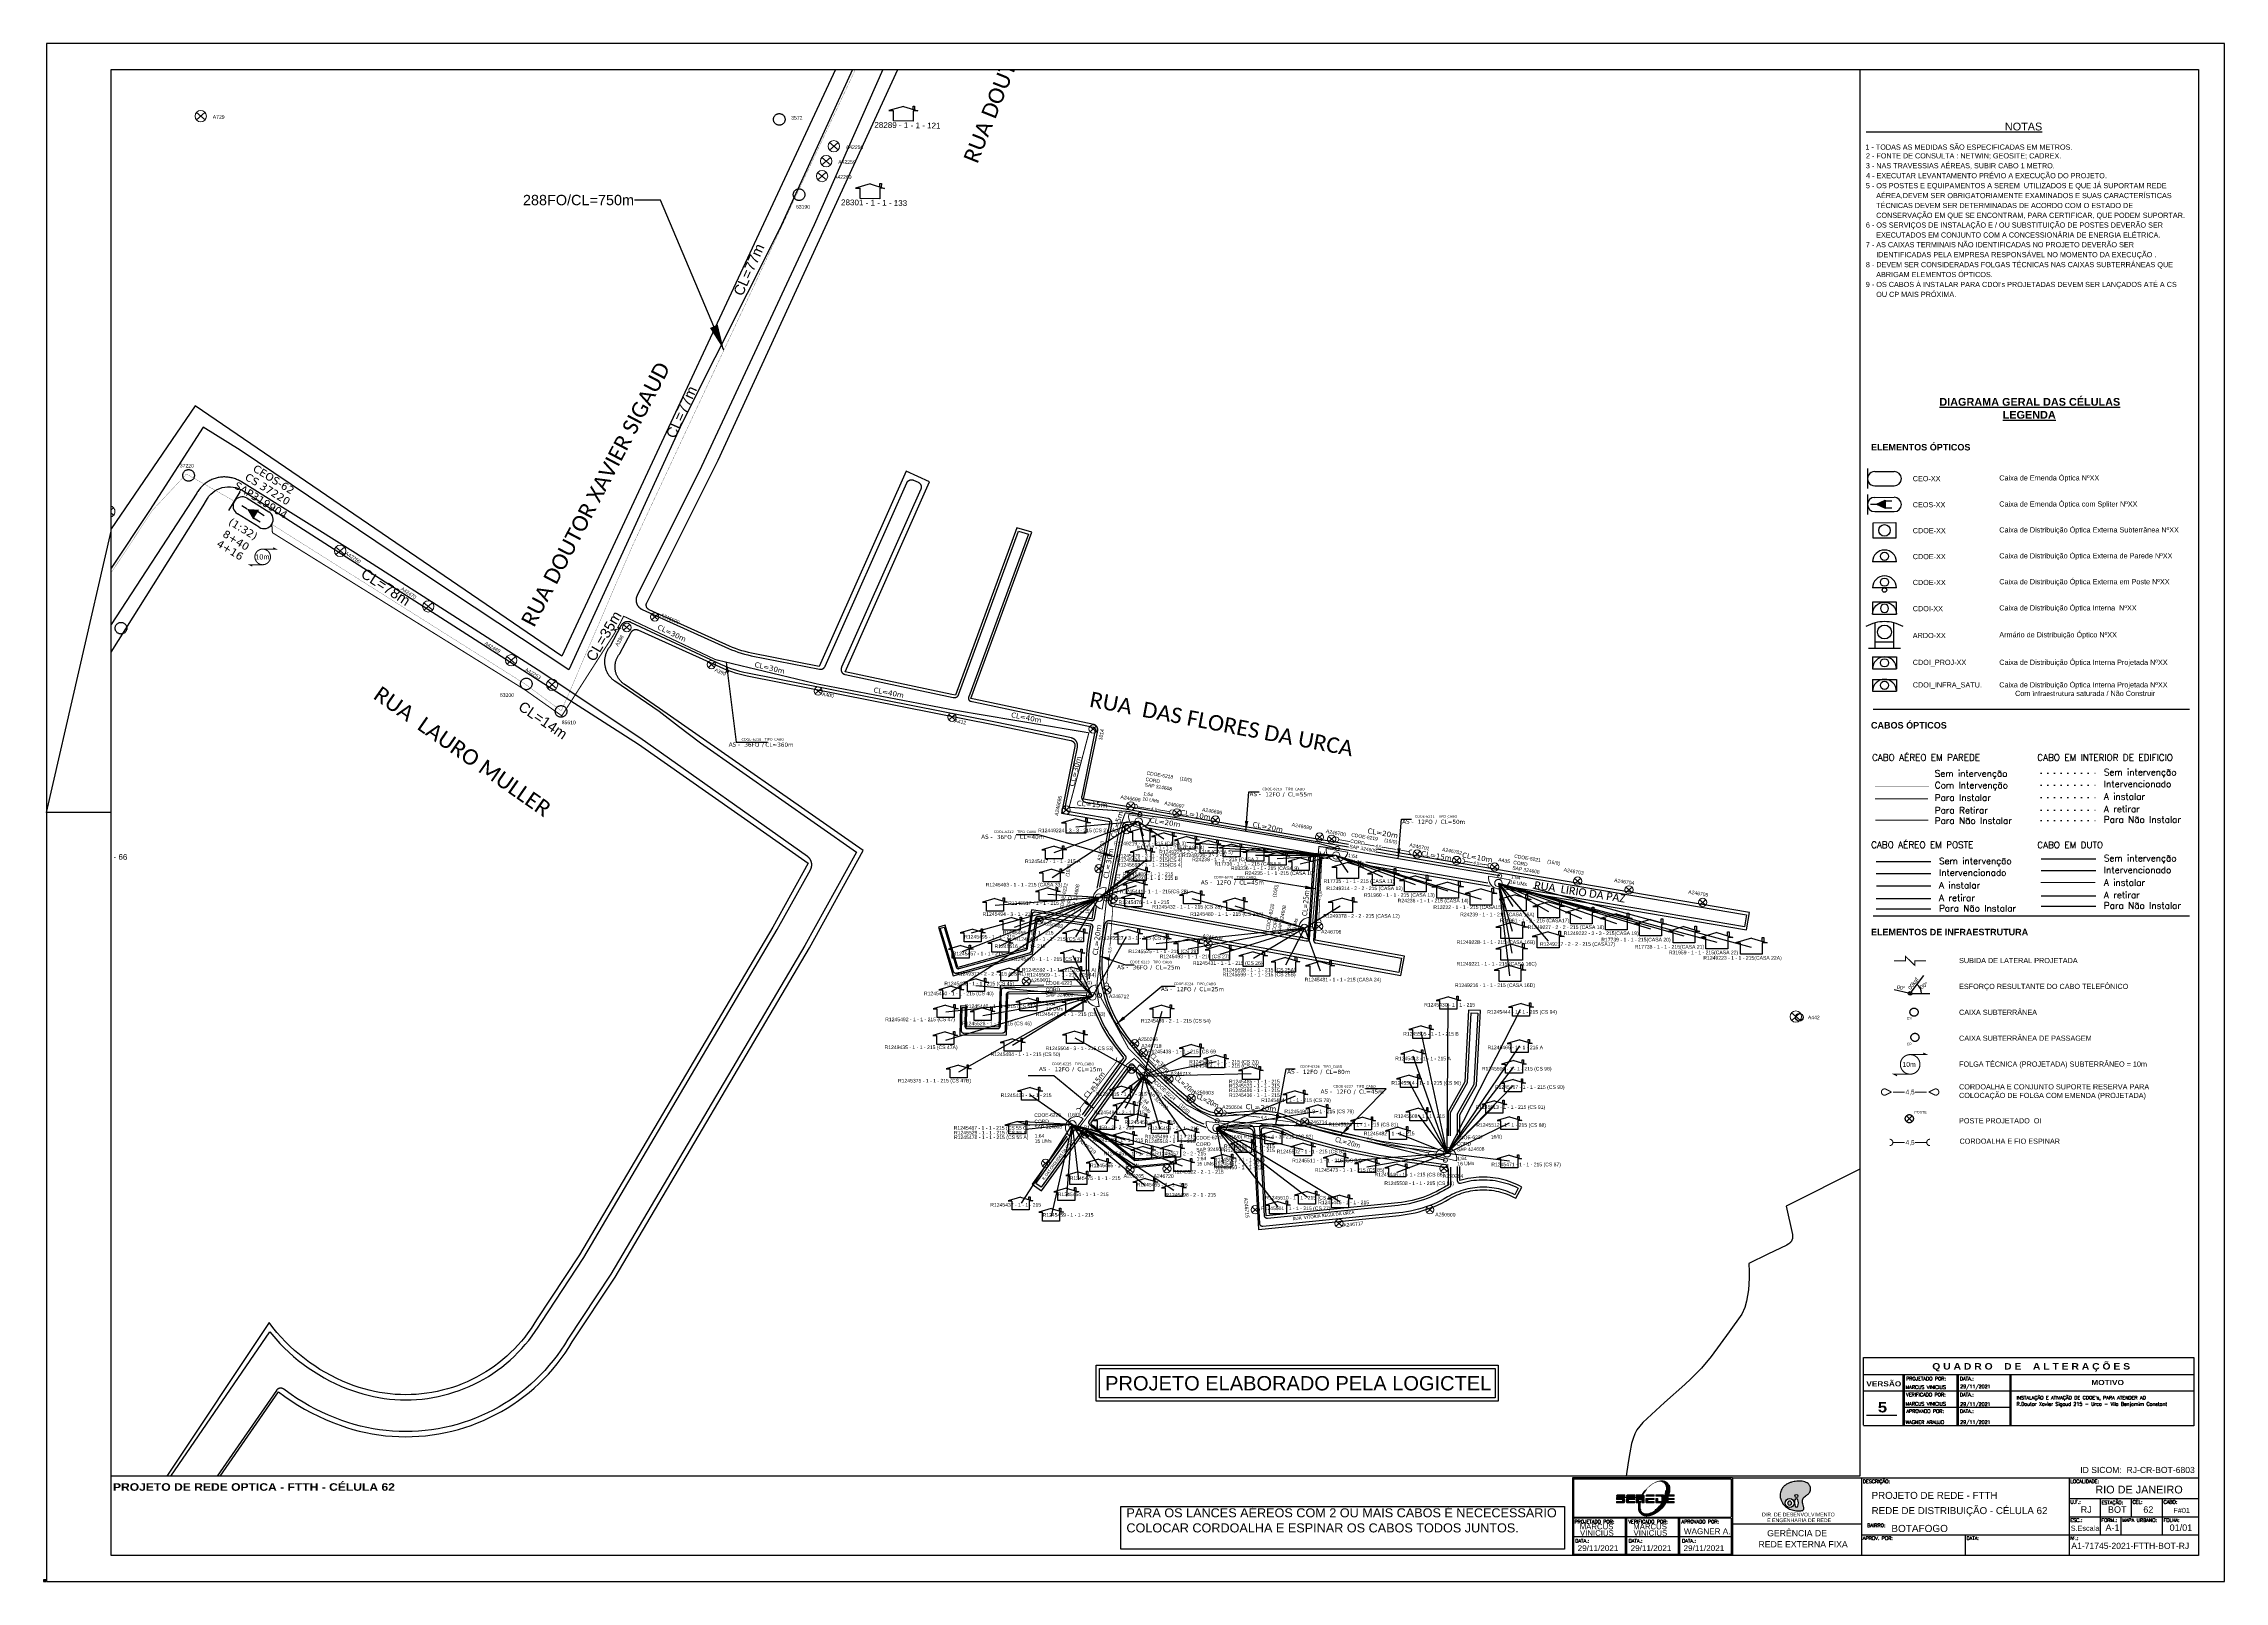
# Paper-space layout "CDOE's 6218 A 6227" of a CAD drawing. Header units: millimetres. Extents: x 0 to 842, y 0 to 594.
# The model-space entities are those that its viewports show. They can reach past a viewport. Long polylines and large blocks are cut down to what shows.
import ezdxf
from ezdxf.enums import TextEntityAlignment as Align

# ---------------------------------------------------------------- set-up
doc = ezdxf.new("R2010")
doc.units = ezdxf.units.MM
doc.header["$LTSCALE"] = 0.1
doc.header["$MEASUREMENT"] = 0
for name, pattern in [('DASHED', [19.05, 12.7, -6.35]), ('DIVIDE', [1.25, 0.5, -0.25, 0, -0.25, 0, -0.25]), ('DOT', [0.25, 0, -0.25]), ('PHANTOM2', [1.25, 0.625, -0.125, 0.125, -0.125, 0.125, -0.125])]:
    doc.linetypes.add(name, pattern=pattern)
for name, color, linetype in [('10.1-Caixas Subterrâneas', 5, 'Continuous'), ('20.8-Legenda', 1, 'Continuous'), ('Caixas Subterrâneas', 5, 'Continuous'), ('CAP a instalar', 1, 'Continuous'), ('CD a instalar', 1, 'Continuous'), ('CDO_INTERIOR', 1, 'Continuous'), ('CDO_POSTE', 1, 'Continuous'), ('CEO', 1, 'Continuous'), ('CEO1', 1, 'Continuous'), ('CEOS', 1, 'Continuous'), ('label_cabos', 7, 'Continuous'), ('LAYOUT', 7, 'Continuous'), ('Legenda', 1, 'Continuous'), ('LEGENDAS_INFRAESTRUTURAS', 7, 'Continuous'), ('MUB_MEIOFIO', 7, 'Continuous'), ('MUB_QUADRAS', 7, 'Continuous'), ('MUB_SEGMENTO', 7, 'Continuous'), ('NOS_DE_INFRAESTRUTURA', 7, 'Continuous'), ('Subida Lateral', 5, 'Continuous'), ('surveys', 7, 'Continuous'), ('surveys legendas', 7, 'Continuous'), ('SURVEYS_LEGENDAS', 7, 'Continuous')]:
    doc.layers.add(name, color=color, linetype=linetype)
for name, color, linetype, lineweight in [('10.4-Postes', 1, 'Continuous', 0), ("20.0-LEGENDA DOS CDO'S", 1, 'Continuous', 0), ('20.2-CDO_POSTE', 1, 'Continuous', 5), ('20.6-CORDOALHA_SUPORTE', 7, 'Continuous', 25)]:
    doc.layers.add(name, color=color, linetype=linetype, lineweight=lineweight)
doc.layers.add('DROP DE CLIENTE', color=140, linetype='Continuous', plot=False)
doc.layers.add('EXTRA', color=50, linetype='Continuous', plot=False)
doc.styles.add('ADESK1', font='romans.shx')
doc.styles.add('ARIAL', font='arial.ttf')
doc.styles.add('HMS', font='', dxfattribs={"height": 0.17})
doc.styles.add('Legend', font='calibri.ttf')
doc.styles.add('NORMOGRAFO', font='arial.ttf')
doc.styles.add('ROMANS', font='romans.shx')
doc.styles.add('siredit', font='verdana.ttf')
doc.styles.get("Standard").update_dxf_attribs({"font": 'arial.ttf'})
doc.styles.get('HMS').set_extended_font_data('Arial Black')
doc.linetypes.add('FENCELINE1', pattern='A,0.25,-0.1,[133,ltypeshp.shx,S=0.1,R=0,X=-0.1,Y=0],-0.1,1', length=1.45)
doc.dimstyles.new('CC', dxfattribs={"dimtxt": 1, "dimasz": 2, "dimexe": 0.18, "dimexo": 0.0625, "dimgap": 0.09, "dimtad": 0, "dimdec": 0, "dimrnd": 1, "dimzin": 0, "dimdsep": 46, "dimtxsty": 'siredit', "dimblk": 'NONE', "dimcen": 0, "dimse1": 1, "dimse2": 1, "dimsd1": 1, "dimsd2": 1, "dimclrt": 7, "dimadec": 0, "dimazin": 0, "dimtfac": 1, "dimtdec": 0, "dimtofl": 0, "dimtmove": 0, "dimatfit": 3, "dimfxl": 0, "dimtolj": 1, "dimtzin": 0, "dimarcsym": 0})
doc.dimstyles.new('CL', dxfattribs={"dimtxt": 1, "dimasz": 2, "dimexe": 0.18, "dimexo": 0.0625, "dimgap": 0.09, "dimtad": 0, "dimdec": 0, "dimrnd": 1, "dimzin": 0, "dimdsep": 46, "dimtxsty": 'siredit', "dimblk": 'NONE', "dimcen": 0, "dimse1": 1, "dimse2": 1, "dimsd1": 1, "dimsd2": 1, "dimclrt": 7, "dimadec": 0, "dimazin": 0, "dimtfac": 1, "dimtdec": 0, "dimtofl": 0, "dimtmove": 0, "dimatfit": 3, "dimfxl": 0, "dimtolj": 1, "dimtzin": 0, "dimarcsym": 0})

# ---------------------------------------------------------------- blocks, each defined once
blk = doc.blocks.new('OI')
h = blk.add_hatch(color=40)
edge = h.paths.add_edge_path()
edge.add_spline(control_points=[(4.35, -0.67), (3.92, -0.99), (3.26, -1.5), (2.81, -2.59), (2.9, -3.5), (3.06, -4.27), (3.31, -4.85), (3.37, -5.39), (3.4, -5.88), (3.2, -6.4), (2.54, -6.61), (1.65, -6.63), (0.55, -6.67), (-0.56, -6.42), (-1.61, -6.14), (-2.77, -5.61), (-3.92, -4.77), (-4.89, -3.7), (-5.34, -2.65), (-5.6, -1.94), (-5.85, -0.96), (-5.71, 0.47), (-5.1, 2.02), (-4.14, 3.02), (-3.3, 3.61), (-2.37, 4.16), (-1.36, 4.44), (-0.56, 4.7), (0.79, 4.85), (2.24, 4.97), (3.79, 4.57), (4.67, 4.21), (5.44, 3.65), (5.76, 2.99), (6.03, 2.21), (6.01, 1.46), (5.72, 0.64), (5.31, 0.08), (4.88, -0.38), (4.51, -0.55), (4.35, -0.67)], knot_values=[0, 0, 0, 0, 1.60434, 2.417191, 3.427595, 4.282808, 4.776746, 5.304182, 5.888771, 6.258406, 6.858137, 7.79129, 8.986195, 10.124242, 11.187857, 12.242908, 13.953784, 15.414161, 16.515391, 17.349188, 17.675853, 19.552021, 21.515531, 22.568638, 23.63245, 24.621084, 25.782718, 26.745347, 27.142653, 29.870543, 31.004649, 31.921532, 32.709589, 33.801391, 34.042471, 35.192333, 35.971461, 36.628871, 37.254359, 37.836911, 37.836911, 37.836911, 37.836911], degree=3, periodic=0)
h.paths.add_polyline_path([(1.13, -0.87, -1), (-0.04, -0.87, -1)], flags=16)
edge = h.paths.add_edge_path(flags=16)
edge.add_ellipse((0.56, -3.59), major_axis=(-0.02, 1.71), ratio=0.361305, start_angle=0, end_angle=360)
h.paths.add_polyline_path([(-0.36, -3.62, -1), (-3.8, -3.62, -1)], flags=16)
edge = h.paths.add_edge_path(flags=0)
edge.add_ellipse((-2.08, -3.62), major_axis=(0, 0.885), ratio=0.758294, start_angle=0, end_angle=360)
at = {"color": 40}
for centre, radius in [((-2.08, -3.62), 1.72), ((0.54, -0.87), 0.587)]:
    blk.add_circle(centre, radius, dxfattribs=at)
blk.add_ellipse((-2.08, -3.62), major_axis=(0, 0.885), ratio=0.758294, start_param=-3.141592653589792, end_param=3.141592653589792, dxfattribs=at)
blk.add_ellipse((0.56, -3.59), major_axis=(-0.02, 1.71), ratio=0.361305, dxfattribs=at)
at = {"color": 40, "start_tangent": (-0.800898, -0.598801), "end_tangent": (-0.800898, -0.598801)}
blk.add_spline([(4.35, -0.67), (3.2, -1.78), (2.9, -2.54), (2.92, -3.55), (3.12, -4.38), (3.28, -4.85), (3.37, -5.37), (3.35, -5.95), (3.2, -6.29), (2.66, -6.55), (1.73, -6.63), (0.54, -6.62), (-0.58, -6.41), (-1.6, -6.11), (-2.56, -5.67), (-3.95, -4.67), (-4.89, -3.56), (-5.37, -2.56), (-5.64, -1.78), (-5.72, -1.46), (-5.63, 0.42), (-4.84, 2.22), (-4.13, 2.99), (-3.27, 3.62), (-2.4, 4.09), (-1.3, 4.47), (-0.37, 4.72), (0.02, 4.77), (2.75, 4.8), (3.85, 4.53), (4.69, 4.16), (5.31, 3.68), (5.85, 2.73), (5.93, 2.5), (5.94, 1.35), (5.67, 0.62), (5.29, 0.08), (4.84, -0.36), (4.35, -0.67)], degree=3, dxfattribs=at)
blk = doc.blocks.new('PDO_PRD')
at = {"color": 1}
blk.add_line((2.5, 0), (-2.5, 0), dxfattribs=at)
blk.add_circle((0, 1.19), 0.862, dxfattribs=at)
blk.add_arc((0, 0), 2.5, 0, 180, dxfattribs=at)
blk = doc.blocks.new('PDO_PST')
at = {"color": 1}
blk.add_line((2.5, 0), (-2.5, 0), dxfattribs=at)
for centre, radius in [((0, 1.19), 0.862), ((0, -0.46), 0.463)]:
    blk.add_circle(centre, radius, dxfattribs=at)
blk.add_arc((0, 0), 2.5, 0, 180, dxfattribs=at)
blk = doc.blocks.new('PDO_EDF')
at = {"color": 1}
for p, q in [((-2.5, 0), (-2.5, 2.5)), ((-2.5, 2.5), (2.5, 2.5)), ((2.5, 0), (-2.5, 0)), ((2.5, 2.5), (2.5, 0))]:
    blk.add_line(p, q, dxfattribs=at)
blk.add_circle((0, 1.19), 0.862, dxfattribs=at)
blk.add_arc((0, 0), 2.5, 0, 180, dxfattribs=at)
blk = doc.blocks.new('PDO_CVP')
at = {"color": 1}
blk.add_lwpolyline([(0, 1.62), (0, -1.62), (-4.72, -1.63), (-4.73, 1.61)], close=True, dxfattribs=at)
blk.add_circle((-2.36, -0.01), 1.21, dxfattribs=at)
blk = doc.blocks.new('A$C78986DF3')
at = {"layer": 'CEOS'}
blk.add_hatch(color=1, dxfattribs=at).paths.add_polyline_path([(0.01, 0.24), (0.01, 0.24), (0.01, 0.24)])
for p, q in [((0, 0.17), (0.12, 0.17)), ((0, 0.09), (0.12, 0.09))]:
    blk.add_line(p, q)
at = {"linetype": 'FENCELINE1', "ltscale": 0.05}
blk.add_line((0, 0.11), (0.02, 0.11), dxfattribs=at)
at = {"color": 5, "linetype": 'FENCELINE1', "ltscale": 0.05}
blk.add_line((0, 0.11), (0.02, 0.11), dxfattribs=at)
at = {"color": 3, "linetype": 'FENCELINE1', "ltscale": 0.05}
blk.add_line((0, 0.1), (0.02, 0.1), dxfattribs=at)
at = {"color": 1}
for q in [(0.01, 0.06), (0.02, 0.06), (0.02, 0.06), (0.02, 0.06)]:
    blk.add_line((0.02, 0.06), q, dxfattribs=at)
at = {"color": 1, "lineweight": -2}
blk.add_line((0.02, 0.06), (0.02, 0.07), dxfattribs=at)
at = {"linetype": 'DOT', "ltscale": 0.1}
blk.add_line((0.07, 0.14), (0.09, 0.14), dxfattribs=at)
at = {"color": 5, "linetype": 'DOT', "ltscale": 0.1}
blk.add_line((0.07, 0.14), (0.09, 0.14), dxfattribs=at)
at = {"color": 1, "linetype": 'DOT', "ltscale": 0.1}
blk.add_line((0.07, 0.13), (0.09, 0.13), dxfattribs=at)
at = {"color": 3, "linetype": 'DOT', "ltscale": 0.1}
blk.add_line((0.07, 0.13), (0.09, 0.13), dxfattribs=at)
at = {"ltscale": 0.001}
blk.add_line((0.07, 0.11), (0.09, 0.11), dxfattribs=at)
at = {"color": 5, "ltscale": 0.001}
blk.add_line((0.07, 0.11), (0.09, 0.11), dxfattribs=at)
at = {"color": 3, "ltscale": 0.001}
blk.add_line((0.07, 0.1), (0.09, 0.1), dxfattribs=at)
at = {"color": 0, "linetype": 'DIVIDE', "ltscale": 0.05, "const_width": 0.00008}
blk.add_lwpolyline([(0.02, 0.14), (0, 0.14)], dxfattribs=at)
at = {"color": 5, "linetype": 'DIVIDE', "ltscale": 0.05, "const_width": 0.00008}
blk.add_lwpolyline([(0.02, 0.14), (0, 0.14)], dxfattribs=at)
at = {"color": 1, "linetype": 'DIVIDE', "ltscale": 0.05, "const_width": 0.0004}
blk.add_lwpolyline([(0.02, 0.13), (0, 0.13)], dxfattribs=at)
at = {"color": 3, "linetype": 'DIVIDE', "ltscale": 0.05, "const_width": 0.00008}
blk.add_lwpolyline([(0, 0.13), (0.02, 0.13)], dxfattribs=at)
at = {"color": 1, "linetype": 'FENCELINE1', "ltscale": 0.05, "const_width": 0.0005}
blk.add_lwpolyline([(0, 0.1), (0.02, 0.1)], dxfattribs=at)
at = {"color": 5, "linetype": 'DIVIDE', "const_width": 0.0004}
blk.add_lwpolyline([(0.02, 0.07), (0.02, 0.07), (0.02, 0.07), (0.01, 0.07), (0.01, 0.07), (0.01, 0.07)], dxfattribs=at)
at = {"color": 1, "const_width": 0.00042}
blk.add_lwpolyline([(0.02, 0.04, 1.000012), (0.02, 0.03, 0.999978)], format="xyb", close=True, dxfattribs=at)
at = {"color": 1, "const_width": 0.000394}
for points in [[(0.02, 0.03), (0.01, 0.03), (0.01, 0.03)], [(0.02, 0.04), (0.02, 0.04), (0.02, 0.04)]]:
    blk.add_lwpolyline(points, dxfattribs=at)
at = {"const_width": 0.0004}
for points in [[(0.01, 0.02), (0.01, 0.02, 1.175638), (0.01, 0.02), (0.01, 0.02)], [(0.01, 0, -1), (0.01, 0)], [(0.02, 0.02), (0.03, 0.02, 1.175638), (0.03, 0.02), (0.02, 0.02)], [(0.02, 0, 1), (0.02, 0)]]:
    blk.add_lwpolyline(points, format="xyb", dxfattribs=at)
for points in [[(0.01, 0.02), (0.01, 0.02)], [(0.01, 0), (0.01, 0)], [(0.02, 0.02), (0.02, 0.02)], [(0.02, 0), (0.02, 0)]]:
    blk.add_lwpolyline(points, dxfattribs=at)
at = {"color": 1, "linetype": 'PHANTOM2'}
blk.add_lwpolyline([(0.02, 0.01), (0.02, 0.01)], dxfattribs=at)
blk.add_lwpolyline([(0.02, 0.01), (0.02, 0.01)], dxfattribs=at)
at = {"color": 1, "linetype": 'Continuous', "lineweight": 40, "ltscale": 0.001, "const_width": 0.0004}
blk.add_lwpolyline([(0.07, 0.1), (0.09, 0.1)], dxfattribs=at)
at = {"color": 1, "linetype": 'PHANTOM2'}
blk.add_circle((0.02, 0.01), 0.00157, dxfattribs=at)
at = {"color": 1}
blk.add_circle((0.02, 0.06), 0.000714, dxfattribs=at)
at = {"color": 5, "linetype": 'PHANTOM2'}
for centre in [(0.02, 0.05), (0.02, 0.04)]:
    blk.add_circle(centre, 0.00157, dxfattribs=at)
at = {"color": 7, "lineweight": -2}
blk.add_arc((0.02, 0.06), 0.00441, 359.96377, 52.87661, dxfattribs=at)
at = {"layer": 'CDO_INTERIOR', "color": 8}
for p, q in [((0.01, 0.18), (0.02, 0.18)), ((0.01, 0.18), (0.01, 0.17)), ((0.01, 0.17), (0.02, 0.17)), ((0.02, 0.18), (0.02, 0.17))]:
    blk.add_line(p, q, dxfattribs=at)
blk.add_circle((0.01, 0.18), 0.00159, dxfattribs=at)
blk.add_arc((0.01, 0.17), 0.0046, 0.02759, 180.02759, dxfattribs=at)
at = {"layer": 'CEO', "color": 1}
for p, q in [((0, 0.25), (0, 0.24)), ((0.01, 0.25), (0.02, 0.25)), ((0.01, 0.25), (0.02, 0.25))]:
    blk.add_line(p, q, dxfattribs=at)
at = {"layer": 'CEO', "color": 1, "linetype": 'Continuous'}
for p, q in [((0.01, 0.19), (0.02, 0.19)), ((0.01, 0.18), (0.01, 0.19)), ((0.01, 0.19), (0.01, 0.19)), ((0.01, 0.19), (0.01, 0.19)), ((0.01, 0.18), (0.02, 0.18)), ((0.01, 0.18), (0.01, 0.18)), ((0.01, 0.18), (0.01, 0.18)), ((0.02, 0.18), (0.02, 0.19)), ((0.02, 0.19), (0.02, 0.19)), ((0.02, 0.18), (0.02, 0.18))]:
    blk.add_line(p, q, dxfattribs=at)
at = {"layer": 'CEO', "color": 1}
blk.add_circle((0.01, 0.19), 0.00267, dxfattribs=at)
for centre, start, end in [((0.01, 0.25), 89.95782, 269.95782), ((0.02, 0.25), 269.95782, 89.95782)]:
    blk.add_arc(centre, 0.00276, start, end, dxfattribs=at)
at = {"layer": 'CEO', "color": 1, "linetype": 'Continuous'}
for start, end in [(104.36291, 119.75415), (75.63749, 90), (90, 104.36251), (60.24585, 75.63709)]:
    blk.add_arc((0.01, 0.18), 0.0144, start, end, dxfattribs=at)
at = {"layer": 'CEOS', "color": 1}
for p, q in [((0, 0.24), (0, 0.23)), ((0.01, 0.24), (0.02, 0.24)), ((0.01, 0.24), (0.02, 0.24)), ((0.01, 0.24), (0.01, 0.24))]:
    blk.add_line(p, q, dxfattribs=at)
blk.add_lwpolyline([(0.01, 0.24), (0.01, 0.24)], dxfattribs=at)
blk.add_lwpolyline([(0.01, 0.24), (0.01, 0.24)], dxfattribs=at)
blk.add_lwpolyline([(0.01, 0.24), (0.01, 0.24)], dxfattribs=at)
blk.add_lwpolyline([(0.01, 0.24), (0.01, 0.24)], dxfattribs=at)
blk.add_lwpolyline([(0.01, 0.24), (0.01, 0.24)], dxfattribs=at)
for centre, start, end in [((0.01, 0.24), 90.12295, 270.12295), ((0.02, 0.24), 270.12295, 90.12295)]:
    blk.add_arc(centre, 0.00276, start, end, dxfattribs=at)
at = {"layer": 'CDO_INTERIOR', "color": 1, "xscale": -0.001843199999999712, "yscale": 0.001843199999999712, "zscale": 0.0018431999999997}
blk.add_blockref('PDO_EDF', (0.01, 0.2), dxfattribs=at)
at = {"layer": 'CDO_POSTE', "color": 1, "xscale": 0.001843199999999712, "yscale": 0.001843199999999712, "zscale": 0.001843199999999712}
for name, p in [('PDO_PRD', (0.01, 0.22)), ('PDO_PST', (0.01, 0.21))]:
    blk.add_blockref(name, p, dxfattribs=at)
at = {"layer": 'CEO1', "color": 1, "xscale": 0.001843199999999712, "yscale": 0.001843199999999712, "zscale": 0.001843199999999712}
blk.add_blockref('PDO_CVP', (0.02, 0.23), dxfattribs=at)
at = {"color": 7, "lineweight": -2, "style": 'NORMOGRAFO'}
for s, rotation, p in [('00°', 348.19171, (0.01, 0.06, 0.11)), ('00kgf', 52.99999, (0.02, 0.06, 0.11)), ('00°', 32.49215, (0.02, 0.06, 0.11))]:
    blk.add_text(s, height=0.0015, rotation=rotation, dxfattribs=at).set_placement(p)
at = {"color": 1}
blk.add_text('10m', height=0.00189, dxfattribs=at).set_placement((0.01, 0.03))
at = {"style": 'ARIAL'}
for p in [(0.02, 0.02), (0.02, 0)]:
    blk.add_text('4,5', height=0.0018, dxfattribs=at).set_placement(p, align=Align.MIDDLE_CENTER)
at = {"color": 5, "style": 'ARIAL'}
for s, p in [('CS', (0.02, 0.05)), ('CP', (0.02, 0.04))]:
    blk.add_text(s, height=0.001, dxfattribs=at).set_placement(p)
at = {"color": 1, "style": 'ARIAL'}
blk.add_text('POSTE', height=0.001, dxfattribs=at).set_placement((0.02, 0.01))
at = {"linetype": 'ByBlock', "style": 'ARIAL'}
for s, insert, char_height, width, attachment_point in [('{\\fArial|b1|i0|c0|p34;ELEMENTOS ÓPTICOS}', (0, 0.26), 0.0025, 0.1232, 1), ('{\\fArial|b1|i0|c0|p34;CABOS ÓPTICOS}', (0, 0.16), 0.0025, 0.1232, 1), ('\\pxql;{\\fArial|b1|i0|c0|p34;ELEMENTOS DE INFRAESTRUTURA}', (0, 0.08), 0.0025, 0.1232, 1), ('CEO-XX', (0.02, 0.25), 0.002, 0.0732, 4), ('CEOS-XX', (0.02, 0.24), 0.002, 0.0732, 4), ('CDOE-XX', (0.02, 0.23), 0.002, 0.0867, 4), ('CDOE-XX', (0.02, 0.22), 0.002, 0.0807, 4), ('CDOE-XX', (0.02, 0.21), 0.002, 0.0732, 4), ('CDOI-XX', (0.02, 0.2), 0.002, 0.0732, 4), ('ARDO-XX', (0.02, 0.19), 0.002, 0.0732, 4), ('CDOI_PROJ-XX', (0.02, 0.18), 0.002, 0.0794, 4), ('{\\fArial|b1|i0|c0|p34;\\H1.5x;\\L                       DIAGRAMA GERAL DAS CÉLULAS\\P                                            LEGENDA}', (0, 0.28), 0.002, 0.1232, 1), ('SUBIDA DE LATERAL PROJETADA', (0.04, 0.07), 0.002, 0.0732, 1), ('ESFORÇO RESULTANTE DO CABO TELEFÔNICO ', (0.04, 0.06), 0.002, 0.0732, 1), ('CAIXA SUBTERRÂNEA', (0.04, 0.05), 0.002, 0.0732, 1), ('CAIXA SUBTERRÂNEA DE PASSAGEM', (0.04, 0.04), 0.002, 0.0732, 1), ('FOLGA TÉCNICA (PROJETADA) SUBTERRÂNEO = 10m', (0.04, 0.03), 0.002, 0.092, 1), ('CORDOALHA E CONJUNTO SUPORTE RESERVA PARA\\PCOLOCAÇÃO DE FOLGA COM EMENDA (PROJETADA)', (0.04, 0.02), 0.002, 0.092, 1), ('POSTE PROJETADO  OI', (0.04, 0.01), 0.002, 0.0732, 1), ('CORDOALHA E FIO ESPINAR', (0.04, 0), 0.002, 0.092, 1), ('Caixa de Emenda Óptica NºXX', (0.05, 0.25), 0.002, 0.0732, 4), ('Caixa de Emenda Óptica com Spliter NºXX', (0.05, 0.24), 0.002, 0.0732, 4), ('Caixa de Distribuição Óptica Externa Subterrânea NºXX', (0.05, 0.23), 0.002, 0.0867, 4), ('Caixa de Distribuição Óptica Externa de Parede NºXX', (0.05, 0.22), 0.002, 0.0807, 4), ('Caixa de Distribuição Óptica Externa em Poste NºXX', (0.05, 0.21), 0.002, 0.0732, 4), ('Caixa de Distribuição Óptica Interna  NºXX', (0.05, 0.2), 0.002, 0.0732, 4), ('Armário de Distribuição Óptico NºXX', (0.05, 0.19), 0.002, 0.0732, 4), ('Caixa de Distribuição Óptica Interna Projetada NºXX', (0.05, 0.18), 0.002, 0.0794, 4)]:
    blk.add_mtext(s, dxfattribs=dict(at, insert=insert, char_height=char_height, width=width, attachment_point=attachment_point))
at = {"char_height": 0.00249, "attachment_point": 1, "style": 'ADESK1'}
for s, insert, width in [('CABO AÉREO EM PAREDE', (0, 0.15), 0.0552), ('CABO AÉREO EM POSTE', (0, 0.12), 0.0552), ('Sem intervenção', (0.03, 0.15), 0.0552), ('Com Intervenção', (0.03, 0.14), 0.0552), ('Para Instalar', (0.03, 0.14), 0.0552), ('Para Retirar', (0.03, 0.13), 0.0552), ('Sem intervenção', (0.03, 0.11), 0.0552), ('Intervencionado', (0.03, 0.11), 0.0552), ('A instalar', (0.03, 0.1), 0.0552), ('A retirar', (0.03, 0.1), 0.0552), ('CABO EM INTERIOR DE EDIFICIO', (0.07, 0.15), 0.0653), ('CABO EM DUTO', (0.07, 0.12), 0.0552), ('Sem intervenção', (0.09, 0.15), 0.0552), ('Intervencionado', (0.09, 0.14), 0.0552), ('A instalar', (0.09, 0.14), 0.0552), ('A retirar', (0.09, 0.13), 0.0552), ('Sem intervenção', (0.09, 0.11), 0.0552), ('Intervencionado', (0.09, 0.11), 0.0552), ('A instalar', (0.09, 0.1), 0.0552), ('A retirar', (0.09, 0.1), 0.0552)]:
    blk.add_mtext(s, dxfattribs=dict(at, insert=insert, width=width))
blk = doc.blocks.new('A$C781C7B78')
at = {"layer": 'CEOS'}
blk.add_hatch(color=1, dxfattribs=at).paths.add_polyline_path([(0.00746, 0.24951), (0.00404, 0.24795), (0.00747, 0.2464)])
for p, q in [((0.00277, 0.16883), (0.12492, 0.16883)), ((0.00277, 0.08897), (0.12492, 0.08897))]:
    blk.add_line(p, q)
at = {"linetype": 'DOT', "ltscale": 0.1}
blk.add_line((0.06764, 0.14404), (0.08875, 0.14404), dxfattribs=at)
at = {"color": 5, "linetype": 'DOT', "ltscale": 0.1}
blk.add_line((0.06764, 0.1395), (0.08875, 0.1395), dxfattribs=at)
at = {"color": 1, "linetype": 'DOT', "ltscale": 0.1}
blk.add_line((0.06764, 0.13465), (0.08875, 0.13465), dxfattribs=at)
at = {"color": 3, "linetype": 'DOT', "ltscale": 0.1}
blk.add_line((0.06764, 0.1298), (0.08875, 0.1298), dxfattribs=at)
at = {"color": 6, "linetype": 'DOT', "ltscale": 0.1}
blk.add_line((0.06764, 0.12576), (0.08875, 0.12576), dxfattribs=at)
at = {"linetype": 'FENCELINE1', "ltscale": 0.05}
blk.add_line((0.00399, 0.10992), (0.02509, 0.10992), dxfattribs=at)
at = {"ltscale": 0.001}
blk.add_line((0.06764, 0.11099), (0.08875, 0.11099), dxfattribs=at)
at = {"color": 5, "linetype": 'FENCELINE1', "ltscale": 0.05}
blk.add_line((0.00399, 0.10539), (0.02509, 0.10539), dxfattribs=at)
at = {"color": 5, "ltscale": 0.001}
blk.add_line((0.06764, 0.10646), (0.08875, 0.10646), dxfattribs=at)
at = {"color": 3, "linetype": 'FENCELINE1', "ltscale": 0.05}
blk.add_line((0.00399, 0.09568), (0.02509, 0.09568), dxfattribs=at)
at = {"color": 3, "ltscale": 0.001}
blk.add_line((0.06764, 0.09676), (0.08875, 0.09676), dxfattribs=at)
at = {"color": 6, "ltscale": 0.001}
blk.add_line((0.06764, 0.09272), (0.08875, 0.09272), dxfattribs=at)
at = {"color": 6, "linetype": 'FENCELINE1', "ltscale": 0.05}
blk.add_line((0.00399, 0.09164), (0.02509, 0.09164), dxfattribs=at)
at = {"color": 1}
for p, q in [((0.01639, 0.05916), (0.01091, 0.06043)), ((0.01658, 0.0595), (0.01759, 0.0585)), ((0.01759, 0.0595), (0.01658, 0.05849)), ((0.0178, 0.059), (0.02469, 0.059))]:
    blk.add_line(p, q, dxfattribs=at)
at = {"color": 1, "lineweight": -2}
blk.add_line((0.01752, 0.05957), (0.02236, 0.06597), dxfattribs=at)
at = {"color": 0, "linetype": 'DIVIDE', "ltscale": 0.05, "const_width": 0.00008}
blk.add_lwpolyline([(0.02412, 0.1435), (0.00348, 0.1435)], dxfattribs=at)
at = {"color": 5, "linetype": 'DIVIDE', "ltscale": 0.05, "const_width": 0.00008}
blk.add_lwpolyline([(0.02432, 0.13894), (0.00348, 0.13894)], dxfattribs=at)
at = {"color": 1, "linetype": 'DIVIDE', "ltscale": 0.05, "const_width": 0.0004}
blk.add_lwpolyline([(0.02393, 0.13418), (0.00348, 0.13418)], dxfattribs=at)
at = {"color": 3, "linetype": 'DIVIDE', "ltscale": 0.05, "const_width": 0.00008}
blk.add_lwpolyline([(0.00368, 0.13002), (0.02412, 0.13002)], dxfattribs=at)
at = {"color": 6, "linetype": 'DIVIDE', "ltscale": 0.05, "const_width": 0.0004}
blk.add_lwpolyline([(0.00368, 0.12598), (0.02412, 0.12598)], dxfattribs=at)
at = {"color": 1, "linetype": 'Continuous', "lineweight": 40, "ltscale": 0.001, "const_width": 0.0004}
blk.add_lwpolyline([(0.06754, 0.10189), (0.08864, 0.10189)], dxfattribs=at)
at = {"color": 1, "linetype": 'FENCELINE1', "ltscale": 0.05, "const_width": 0.0005}
blk.add_lwpolyline([(0.00399, 0.10053), (0.02509, 0.10053)], dxfattribs=at)
at = {"color": 5, "linetype": 'DIVIDE', "const_width": 0.0004}
blk.add_lwpolyline([(0.02326, 0.07166), (0.01885, 0.07161), (0.01885, 0.06988), (0.01532, 0.07333), (0.01532, 0.07161), (0.01091, 0.07156)], dxfattribs=at)
at = {"color": 1, "const_width": 0.00042}
blk.add_lwpolyline([(0.01709, 0.03539, 1.000012), (0.01709, 0.02783, 0.999978)], format="xyb", close=True, dxfattribs=at)
at = {"color": 1, "const_width": 0.000394}
for points in [[(0.01709, 0.03539), (0.02339, 0.03539), (0.02213, 0.03602)], [(0.01709, 0.02783), (0.01079, 0.02783), (0.01205, 0.0272)]]:
    blk.add_lwpolyline(points, dxfattribs=at)
at = {"const_width": 0.0004}
for points in [[(0.00987, 0.02092), (0.00748, 0.02213, 1.175638), (0.00737, 0.0197), (0.00987, 0.02092)], [(0.0243, 0.02095), (0.02678, 0.01969, 1.175638), (0.0267, 0.02212), (0.0243, 0.02095)], [(0.00918, 0.00269, -1), (0.00918, 0.00023)], [(0.02472, 0.0027, 1), (0.02472, 0.00024)]]:
    blk.add_lwpolyline(points, format="xyb", dxfattribs=at)
for points in [[(0.01044, 0.02092), (0.01494, 0.02092)], [(0.01902, 0.02093), (0.02352, 0.02093)], [(0.01044, 0.00146), (0.01494, 0.00146)], [(0.01902, 0.00147), (0.02352, 0.00147)]]:
    blk.add_lwpolyline(points, dxfattribs=at)
at = {"color": 1, "linetype": 'PHANTOM2'}
for points in [[(0.01788, 0.01174), (0.01566, 0.00952)], [(0.01788, 0.00952), (0.01566, 0.01174)]]:
    blk.add_lwpolyline(points, dxfattribs=at)
at = {"color": 1}
blk.add_circle((0.01708, 0.059), 0.000714, dxfattribs=at)
at = {"color": 5, "linetype": 'PHANTOM2'}
for centre in [(0.01859, 0.05179), (0.01894, 0.04205)]:
    blk.add_circle(centre, 0.00157, dxfattribs=at)
at = {"color": 1, "linetype": 'PHANTOM2'}
blk.add_circle((0.01677, 0.01063), 0.00157, dxfattribs=at)
at = {"color": 7, "lineweight": -2}
blk.add_arc((0.01708, 0.059), 0.00441, 359.96377, 52.87661, dxfattribs=at)
at = {"layer": 'CDO_INTERIOR', "color": 8}
for p, q in [((0.00257, 0.18903), (0.01177, 0.18904)), ((0.00257, 0.18903), (0.00257, 0.18443)), ((0.01177, 0.18904), (0.01177, 0.18444)), ((0.00257, 0.18443), (0.01177, 0.18444))]:
    blk.add_line(p, q, dxfattribs=at)
at = {"layer": 'CDO_INTERIOR', "color": 6}
for p, q in [((0.00257, 0.18033), (0.01177, 0.18034)), ((0.00257, 0.18033), (0.00257, 0.17573)), ((0.01177, 0.18034), (0.01177, 0.17574)), ((0.00257, 0.17573), (0.01177, 0.17574))]:
    blk.add_line(p, q, dxfattribs=at)
at = {"layer": 'CDO_INTERIOR', "color": 8}
blk.add_circle((0.00717, 0.18673), 0.00159, dxfattribs=at)
at = {"layer": 'CDO_INTERIOR', "color": 6}
blk.add_circle((0.00717, 0.17804), 0.00159, dxfattribs=at)
at = {"layer": 'CDO_INTERIOR', "color": 8}
blk.add_arc((0.00717, 0.18443), 0.0046, 0.02759, 180.02759, dxfattribs=at)
at = {"layer": 'CDO_INTERIOR', "color": 6}
blk.add_arc((0.00717, 0.17574), 0.0046, 0.02759, 180.02759, dxfattribs=at)
at = {"layer": 'CEO', "color": 1}
for p, q in [((0.00063, 0.26174), (0.00063, 0.254)), ((0.00339, 0.2551), (0.01093, 0.2551)), ((0.0034, 0.26063), (0.01094, 0.26063))]:
    blk.add_line(p, q, dxfattribs=at)
at = {"layer": 'CEO', "color": 1, "linetype": 'Continuous'}
for p, q in [((0.00358, 0.19486), (0.00358, 0.20219)), ((0.01075, 0.19486), (0.01075, 0.20219)), ((0.00358, 0.1924), (0.00358, 0.19486)), ((0.00358, 0.19486), (0.00717, 0.19486)), ((0.00717, 0.19486), (0.01075, 0.19486)), ((0.01075, 0.1924), (0.01075, 0.19486)), ((0.00102, 0.1924), (0.00358, 0.1924)), ((0.00358, 0.1924), (0.00717, 0.1924)), ((0.00717, 0.1924), (0.01075, 0.1924)), ((0.01075, 0.1924), (0.01331, 0.1924))]:
    blk.add_line(p, q, dxfattribs=at)
at = {"layer": 'CEO', "color": 1}
blk.add_circle((0.00717, 0.19862), 0.00267, dxfattribs=at)
for centre, start, end in [((0.0034, 0.25787), 89.95782, 269.95782), ((0.01093, 0.25786), 269.95782, 89.95782)]:
    blk.add_arc(centre, 0.00276, start, end, dxfattribs=at)
at = {"layer": 'CEO', "color": 1, "linetype": 'Continuous'}
for centre, start, end in [((0.00717, 0.1882), 104.36291, 119.75415), ((0.00717, 0.18819), 90, 104.36251), ((0.00717, 0.18819), 75.63749, 90), ((0.00717, 0.1882), 60.24585, 75.63709)]:
    blk.add_arc(centre, 0.01444, start, end, dxfattribs=at)
at = {"layer": 'CEOS', "color": 1}
for p, q in [((0.00062, 0.25174), (0.00064, 0.244)), ((0.00183, 0.24795), (0.00404, 0.24795)), ((0.00339, 0.25064), (0.01093, 0.25066)), ((0.0034, 0.24511), (0.01094, 0.24513))]:
    blk.add_line(p, q, dxfattribs=at)
for points in [[(0.00404, 0.24795), (0.00746, 0.24951)], [(0.00404, 0.24795), (0.00747, 0.2464)], [(0.00746, 0.24951), (0.00747, 0.2464)], [(0.00746, 0.24929), (0.01005, 0.2493)], [(0.00747, 0.24662), (0.01006, 0.24663)]]:
    blk.add_lwpolyline(points, dxfattribs=at)
for centre, start, end in [((0.00339, 0.24787), 90.12295, 270.12295), ((0.01093, 0.24789), 270.12295, 90.12295)]:
    blk.add_arc(centre, 0.00276, start, end, dxfattribs=at)
at = {"layer": 'CDO_INTERIOR', "color": 1, "xscale": -0.0018431999999997, "yscale": 0.0018431999999997, "zscale": 0.0018431999999997}
blk.add_blockref('PDO_EDF', (0.00717, 0.20557), dxfattribs=at)
at = {"layer": 'CDO_POSTE', "color": 1, "xscale": 0.0018431999999997, "yscale": 0.0018431999999997, "zscale": 0.0018431999999997}
for name, p in [('PDO_PRD', (0.00717, 0.22568)), ('PDO_PST', (0.00717, 0.21568))]:
    blk.add_blockref(name, p, dxfattribs=at)
at = {"layer": 'CEO1', "color": 1, "xscale": 0.0018431999999997, "yscale": 0.0018431999999997, "zscale": 0.0018431999999997}
blk.add_blockref('PDO_CVP', (0.01152, 0.23789), dxfattribs=at)
at = {"color": 7, "lineweight": -2, "style": 'NORMOGRAFO'}
for s, rotation, p in [('00°', 348.19171, (0.01183, 0.06082, 0.10822)), ('00kgf', 52.99999, (0.01732, 0.0603, 0.10822)), ('00°', 32.49215, (0.0215, 0.0606, 0.10822))]:
    blk.add_text(s, height=0.0015, rotation=rotation, dxfattribs=at).set_placement(p)
at = {"color": 5, "style": 'ARIAL'}
for s, p in [('CS', (0.01574, 0.04895)), ('CP', (0.01574, 0.03895))]:
    blk.add_text(s, height=0.001, dxfattribs=at).set_placement(p)
at = {"color": 1}
blk.add_text('10m', height=0.00189, dxfattribs=at).set_placement((0.01411, 0.03066))
at = {"style": 'ARIAL'}
for p in [(0.01709, 0.02093), (0.01709, 0.00147)]:
    blk.add_text('4,5', height=0.0018, dxfattribs=at).set_placement(p, align=Align.MIDDLE_CENTER)
at = {"color": 1, "style": 'ARIAL'}
blk.add_text('POSTE', height=0.001, dxfattribs=at).set_placement((0.01873, 0.01264))
at = {"linetype": 'ByBlock', "style": 'ARIAL'}
for s, insert, char_height, width, attachment_point in [('{\\fArial|b1|i0|c0|p34;\\H1.5x;\\L                       DIAGRAMA GERAL DAS CÉLULAS\\P                                            LEGENDA}', (0.00159, 0.28902), 0.002, 0.1232013, 1), ('{\\fArial|b1|i0|c0|p34;ELEMENTOS ÓPTICOS}', (0.00195, 0.27125), 0.0025, 0.1232013, 1), ('CEO-XX', (0.0181, 0.25786), 0.002, 0.0732268, 4), ('Caixa de Emenda Óptica NºXX', (0.05151, 0.25786), 0.002, 0.0732268, 4), ('CEOS-XX', (0.0181, 0.24778), 0.002, 0.0732268, 4), ('Caixa de Emenda Óptica com Spliter NºXX', (0.05151, 0.24778), 0.002, 0.0732268, 4), ('CDOE-XX', (0.0181, 0.23777), 0.002, 0.086699, 4), ('Caixa de Distribuição Óptica Externa Subterrânea NºXX', (0.05151, 0.23777), 0.002, 0.086699, 4), ('CDOE-XX', (0.0181, 0.22775), 0.002, 0.0806851, 4), ('Caixa de Distribuição Óptica Externa de Parede NºXX', (0.05151, 0.22775), 0.002, 0.0806851, 4), ('Caixa de Distribuição Óptica Externa em Poste NºXX', (0.05151, 0.21775), 0.002, 0.0732268, 4), ('CDOE-XX', (0.0181, 0.21775), 0.002, 0.0732268, 4), ('CDOI-XX', (0.0181, 0.20764), 0.002, 0.0732268, 4), ('Caixa de Distribuição Óptica Interna  NºXX', (0.05151, 0.20764), 0.002, 0.0732268, 4), ('ARDO-XX', (0.0181, 0.19726), 0.002, 0.0732268, 4), ('Armário de Distribuição Óptico NºXX', (0.05151, 0.19726), 0.002, 0.0732268, 4), ('CDOI_PROJ-XX', (0.0181, 0.18662), 0.002, 0.0793824, 4), ('Caixa de Distribuição Óptica Interna Projetada NºXX', (0.05151, 0.18662), 0.002, 0.0793824, 4), ('CDOI_INFRA_SATU.', (0.0181, 0.17792), 0.002, 0.0793824, 4), ('Caixa de Distribuição Óptica Interna Projetada NºXX', (0.05151, 0.17792), 0.002, 0.0793824, 4), ('Com {\\fCalibri|b0|i0|c0|p34;\\H0.91667x;infraestrutura} saturada / {\\C6;Não Construir}', (0.0576, 0.1749), 0.002, 0.1216493, 4), ('{\\fArial|b1|i0|c0|p34;CABOS ÓPTICOS}', (0.00195, 0.16384), 0.0025, 0.1232013, 1), ('{\\fArial|b1|i0|c0|p34;ELEMENTOS DE INFRAESTRUTURA}', (0.00195, 0.08398), 0.0025, 0.1232013, 1), ('SUBIDA DE LATERAL PROJETADA', (0.03597, 0.07273), 0.002, 0.0732268, 1), ('ESFORÇO RESULTANTE DO CABO TELEFÔNICO ', (0.03597, 0.06273), 0.002, 0.0732268, 1), ('CAIXA SUBTERRÂNEA', (0.03597, 0.05273), 0.002, 0.0732268, 1), ('CAIXA SUBTERRÂNEA DE PASSAGEM', (0.03597, 0.04273), 0.002, 0.0732268, 1), ('FOLGA TÉCNICA (PROJETADA) SUBTERRÂNEO = 10m', (0.03597, 0.03273), 0.002, 0.0919522, 1), ('CORDOALHA E CONJUNTO SUPORTE RESERVA PARA\\PCOLOCAÇÃO DE FOLGA COM EMENDA (PROJETADA)', (0.03597, 0.02395), 0.002, 0.0919522, 1), ('POSTE PROJETADO  OI', (0.03597, 0.01083), 0.002, 0.0732268, 1), ('CORDOALHA E FIO ESPINAR', (0.03615, 0.00295), 0.002, 0.0919522, 1)]:
    blk.add_mtext(s, dxfattribs=dict(at, insert=insert, char_height=char_height, width=width, attachment_point=attachment_point))
at = {"char_height": 0.002489, "attachment_point": 1, "style": 'ADESK1'}
for s, insert, width in [('CABO AÉREO EM PAREDE', (0.00237, 0.15141), 0.0551807), ('Sem intervenção', (0.02661, 0.14524), 0.0551807), ('CABO EM INTERIOR DE EDIFICIO', (0.06617, 0.15139), 0.0653294), ('Sem intervenção', (0.0919, 0.14573), 0.0551807), ('Com Intervenção', (0.02661, 0.14071), 0.0551807), ('Para Instalar', (0.02661, 0.13586), 0.0551807), ('A instalar', (0.0919, 0.13634), 0.0551807), ('Intervencionado', (0.0919, 0.1412), 0.0551807), ('Para Retirar', (0.02661, 0.131), 0.0551807), ('Para Não Instalar', (0.02661, 0.12697), 0.0551807), ('A retirar', (0.0919, 0.13149), 0.0551807), ('Para Não Instalar', (0.0919, 0.12745), 0.0551807), ('CABO AÉREO EM POSTE', (0.00201, 0.11767), 0.0551807), ('Sem intervenção', (0.02824, 0.11144), 0.0551807), ('CABO EM DUTO', (0.06617, 0.11761), 0.0551807), ('Sem intervenção', (0.0919, 0.11251), 0.0551807), ('A instalar', (0.02824, 0.10206), 0.0551807), ('Intervencionado', (0.02824, 0.10691), 0.0551807), ('A instalar', (0.0919, 0.10312), 0.0551807), ('Intervencionado', (0.0919, 0.10798), 0.0551807), ('A retirar', (0.02824, 0.0972), 0.0551807), ('Para Não Instalar', (0.02824, 0.09317), 0.0551807), ('A retirar', (0.0919, 0.09827), 0.0551807), ('Para Não Instalar', (0.0919, 0.09423), 0.0551807)]:
    blk.add_mtext(s, dxfattribs=dict(at, insert=insert, width=width))
blk = doc.blocks.new('PTPT')
at = {"layer": '10.4-Postes', "color": 1, "linetype": 'PHANTOM2'}
for points in [[(-0.0000079, 0.0000104), (0.0000075, -0.000002)], [(0.000007, 0.0000109), (-0.0000074, -0.0000025)]]:
    blk.add_lwpolyline(points, dxfattribs=at)
at = {"layer": '10.4-Postes', "color": 1}
blk.add_circle((-0.0000002, 0.0000042), 0.00000987, dxfattribs=at)
blk = doc.blocks.new('MHMZ')
at = {"linetype": 'PHANTOM2'}
blk.add_circle((0, 0), 0.0000101, dxfattribs=at)
blk = doc.blocks.new('LVLV')
for p, q in [((0, 0.0000254), (-0.0000251, 0.000018)), ((-0.0000251, 0.000018), (-0.0000173, 0.000018)), ((-0.0000172, 0), (-0.0000172, 0.0000179)), ((0.0000172, 0), (-0.0000172, 0)), ((0, 0.0000254), (0.0000251, 0.000018)), ((0.0000169, 0.0000264), (0.0000195, 0.0000264)), ((0.0000169, 0.0000205), (0.0000169, 0.0000264)), ((0.0000251, 0.000018), (0.0000172, 0.000018)), ((0.0000172, 0.000018), (0.0000172, 0)), ((0.0000195, 0.0000264), (0.0000195, 0.0000198))]:
    blk.add_line(p, q)
blk = doc.blocks.new('A$C6FB0096B')
at = {"layer": 'LAYOUT', "color": 0, "const_width": 0.2}
blk.add_lwpolyline([(0, 1.51, 1.000012), (0, -1.51, 0.999978)], format="xyb", close=True, dxfattribs=at)
for points in [[(0, 1.51), (2.52, 1.51), (2.02, 1.77)], [(0, -1.51), (-2.52, -1.51), (-2.02, -1.77)]]:
    blk.add_lwpolyline(points, dxfattribs=at)
at = {"layer": 'LAYOUT', "color": 0}
blk.add_text('10m', height=1, dxfattribs=at).set_placement((-0.06, 0), align=Align.MIDDLE_CENTER)
blk = doc.blocks.new('_None')
blk = doc.blocks.new('LEGENDA DOS CABOS')
at = {"layer": 'EXTRA', "color": 0, "style": 'siredit'}
for tag, p in [('ID', (4.6, 0.97)), ('XX', (9.03, 0.97))]:
    blk.add_attdef(tag, text='', height=0.48, rotation=359.69, dxfattribs=at).set_placement(p, align=Align.MIDDLE_CENTER)
at = {"layer": 'Legenda', "color": 0, "style": 'siredit'}
for tag, p in [('TIPO_CABO', (1.31, 0)), ('CABO', (4.69, -0.05)), ('/', (6.81, -0.05)), ('METROS', (10.03, -0.05))]:
    blk.add_attdef(tag, text='', height=0.8, rotation=359.69, dxfattribs=at).set_placement(p, align=Align.MIDDLE_CENTER)
blk = doc.blocks.new('CDOE_CT_POST_DESENHO')
at = {"color": 0}
blk.add_line((2.14, 0.39), (-2.11, 0.39), dxfattribs=at)
for centre, radius in [((0.01, 1.4), 0.733), ((0.01, 0), 0.393)]:
    blk.add_circle(centre, radius, dxfattribs=at)
blk.add_arc((0.01, 0.39), 2.12, 0, 180, dxfattribs=at)
blk = doc.blocks.new('CDOE_CT_POSTE')
at = {"layer": "20.0-LEGENDA DOS CDO'S", "color": 0, "style": 'ARIAL'}
for tag, p in [('CDO_N', (0.12, 5.25)), ('CORDOALHA', (0.12, 4.02)), ('SAP', (0.12, 2.96)), ('1:XX', (0.14, 1.23)), ('UMS', (0.14, 0.22))]:
    blk.add_attdef(tag, p, '', height=0.68, rotation=0.118, dxfattribs=at)
blk.add_attdef('FIBRAS_UTILIZADAS', text='', height=0.68, rotation=0.118, dxfattribs=at).set_placement((7.83, 5.26), align=Align.CENTER)
blk = doc.blocks.new('*D78')
at = {"layer": 'Defpoints', "color": 0, "ltscale": 5}
for p in [(687290.73, 7460394.57), (687308.91, 7460387.1), (687308.47, 7460386.18)]:
    blk.add_point(p, dxfattribs=at)
at = {"color": 7, "ltscale": 5, "insert": (687300.04, 7460391.29), "char_height": 1, "attachment_point": 5, "rotation": 334.6951, "style": 'siredit'}
blk.add_mtext('\\A1;CL=30m', dxfattribs=at)
blk = doc.blocks.new('*D79')
at = {"layer": 'Defpoints', "color": 0, "ltscale": 5}
for p in [(687308.36, 7460386.23), (687329.22, 7460381.25), (687329.42, 7460382.09)]:
    blk.add_point(p, dxfattribs=at)
at = {"color": 7, "ltscale": 5, "insert": (687318.99, 7460384.57), "char_height": 1, "attachment_point": 5, "rotation": 346.5738, "style": 'siredit'}
blk.add_mtext('\\A1;CL=30m', dxfattribs=at)
blk = doc.blocks.new('*D80')
at = {"layer": 'Defpoints', "color": 0, "ltscale": 5}
for p in [(687328.79, 7460381.33), (687354.87, 7460376.36), (687355.05, 7460377.29)]:
    blk.add_point(p, dxfattribs=at)
at = {"color": 7, "ltscale": 5, "insert": (687342.01, 7460379.77), "char_height": 1, "attachment_point": 5, "rotation": 349.2105, "style": 'siredit'}
blk.add_mtext('\\A1;CL=40m', dxfattribs=at)
blk = doc.blocks.new('*D81')
at = {"layer": 'Defpoints', "color": 0, "ltscale": 5}
for p in [(687355.44, 7460376.52), (687381.52, 7460371.55), (687381.7, 7460372.47)]:
    blk.add_point(p, dxfattribs=at)
at = {"color": 7, "ltscale": 5, "insert": (687368.65, 7460374.95), "char_height": 1, "attachment_point": 5, "rotation": 349.2105, "style": 'siredit'}
blk.add_mtext('\\A1;CL=40m', dxfattribs=at)
blk = doc.blocks.new('*D82')
at = {"layer": 'Defpoints', "color": 0, "ltscale": 5}
for p in [(687380.75, 7460372), (687376.14, 7460356.93), (687376.82, 7460356.76)]:
    blk.add_point(p, dxfattribs=at)
at = {"color": 7, "ltscale": 5, "insert": (687378.11, 7460364.55), "char_height": 1, "attachment_point": 5, "rotation": 75.5382, "style": 'siredit'}
blk.add_mtext('\\A1;CL=30m', dxfattribs=at)
blk = doc.blocks.new('*D83')
at = {"layer": 'Defpoints', "color": 0, "ltscale": 5}
for p in [(687373.73, 7460357.82), (687388.96, 7460357.65), (687388.9, 7460356.75)]:
    blk.add_point(p, dxfattribs=at)
at = {"color": 7, "ltscale": 5, "insert": (687381.38, 7460358.18), "char_height": 1, "attachment_point": 5, "rotation": 355.9769, "style": 'siredit'}
blk.add_mtext('\\A1;CL=15m', dxfattribs=at)
blk = doc.blocks.new('*D84')
at = {"layer": 'Defpoints', "color": 0, "ltscale": 5}
for p in [(687390.99, 7460355.01), (687399.9, 7460353.67), (687399.95, 7460354.01)]:
    blk.add_point(p, dxfattribs=at)
at = {"color": 7, "ltscale": 5, "insert": (687395.5, 7460354.68), "char_height": 1, "attachment_point": 5, "rotation": 351.4333, "style": 'siredit'}
blk.add_mtext('\\A1;CL=20m', dxfattribs=at)
blk = doc.blocks.new('*D85')
at = {"layer": 'Defpoints', "color": 0, "ltscale": 5}
for p in [(687397.45, 7460355.27), (687404.79, 7460353.99), (687405.05, 7460355.48)]:
    blk.add_point(p, dxfattribs=at)
at = {"color": 7, "ltscale": 5, "insert": (687401.38, 7460356.12), "char_height": 1, "attachment_point": 5, "rotation": 350.0937, "style": 'siredit'}
blk.add_mtext('\\A1;CL=10m', dxfattribs=at)
blk = doc.blocks.new('*D86')
at = {"layer": 'Defpoints', "color": 0, "ltscale": 5}
for p in [(687405.06, 7460354.32), (687425.22, 7460350.58), (687425.46, 7460351.87)]:
    blk.add_point(p, dxfattribs=at)
at = {"color": 7, "ltscale": 5, "insert": (687415.37, 7460353.75), "char_height": 1, "attachment_point": 5, "rotation": 349.4841, "style": 'siredit'}
blk.add_mtext('\\A1;CL=20m', dxfattribs=at)
blk = doc.blocks.new('*D87')
at = {"layer": 'Defpoints', "color": 0, "ltscale": 5}
for p in [(687428.32, 7460349.46), (687445.88, 7460351.17), (687445.12, 7460346.63)]:
    blk.add_point(p, dxfattribs=at)
at = {"color": 7, "ltscale": 5, "insert": (687437.61, 7460352.56), "char_height": 1, "attachment_point": 5, "rotation": 350.4277, "style": 'siredit'}
blk.add_mtext('\\A1;CL=20m', dxfattribs=at)
blk = doc.blocks.new('*D88')
at = {"layer": 'Defpoints', "color": 0, "ltscale": 5}
for p in [(687440.37, 7460348.75), (687455.4, 7460346.19), (687455.52, 7460346.9)]:
    blk.add_point(p, dxfattribs=at)
at = {"color": 7, "ltscale": 5, "insert": (687448.01, 7460348.18), "char_height": 1, "attachment_point": 5, "rotation": 350.3372, "style": 'siredit'}
blk.add_mtext('\\A1;CL=15m', dxfattribs=at)
blk = doc.blocks.new('*D89')
at = {"layer": 'Defpoints', "color": 0, "ltscale": 5}
for p in [(687451, 7460348.07), (687460.62, 7460346.43), (687460.73, 7460347.05)]:
    blk.add_point(p, dxfattribs=at)
at = {"color": 7, "ltscale": 5, "insert": (687455.91, 7460347.87), "char_height": 1, "attachment_point": 5, "rotation": 350.3372, "style": 'siredit'}
blk.add_mtext('\\A1;CL=10m', dxfattribs=at)
blk = doc.blocks.new('*D90')
at = {"layer": 'Defpoints', "color": 0, "ltscale": 5}
for p in [(687387.51, 7460356.68), (687385.44, 7460351.71), (687385.99, 7460351.54)]:
    blk.add_point(p, dxfattribs=at)
at = {"color": 7, "ltscale": 5, "insert": (687386.2, 7460354.27), "char_height": 1, "attachment_point": 5, "rotation": 73.4974, "style": 'siredit'}
blk.add_mtext('\\A1;CC=5m', dxfattribs=at)
blk = doc.blocks.new('*D91')
at = {"layer": 'Defpoints', "color": 0, "ltscale": 5}
for p in [(687386.78, 7460353.26), (687383.34, 7460340), (687384.37, 7460339.81)]:
    blk.add_point(p, dxfattribs=at)
at = {"color": 7, "ltscale": 5, "insert": (687384.54, 7460346.72), "char_height": 1, "attachment_point": 5, "rotation": 79.812, "style": 'siredit'}
blk.add_mtext('\\A1;CL=30m', dxfattribs=at)
blk = doc.blocks.new('*D92')
at = {"layer": 'Defpoints', "color": 0, "ltscale": 5}
for p in [(687385.2, 7460343.1), (687381.27, 7460323.6), (687382.73, 7460323.42)]:
    blk.add_point(p, dxfattribs=at)
at = {"color": 7, "ltscale": 5, "insert": (687382.31, 7460331.9), "char_height": 1, "attachment_point": 5, "rotation": 82.8551, "style": 'siredit'}
blk.add_mtext('\\A1;CL=20m', dxfattribs=at)
blk = doc.blocks.new('*D93')
at = {"layer": 'Defpoints', "color": 0, "ltscale": 5}
for p in [(687386.58, 7460306.43), (687378.96, 7460299.93), (687380.88, 7460298.54)]:
    blk.add_point(p, dxfattribs=at)
at = {"color": 7, "ltscale": 5, "insert": (687381.81, 7460303.87), "char_height": 1, "attachment_point": 5, "rotation": 54.143, "style": 'siredit'}
blk.add_mtext('\\A1;CL=15m', dxfattribs=at)
blk = doc.blocks.new('*D94')
at = {"layer": 'Defpoints', "color": 0, "ltscale": 5}
for p in [(687396.65, 7460303.22), (687403.43, 7460296.4), (687404.78, 7460297.74)]:
    blk.add_point(p, dxfattribs=at)
at = {"color": 7, "ltscale": 5, "insert": (687394.49, 7460308.07), "char_height": 1, "attachment_point": 5, "rotation": 314.8864, "style": 'siredit'}
blk.add_mtext('\\A1;{\\W0.7;\\T0.95;CL=30m}', dxfattribs=at)
blk = doc.blocks.new('*D95')
at = {"layer": 'Defpoints', "color": 0, "ltscale": 5}
for p in [(687400.74, 7460297.78), (687410.47, 7460294.33), (687408.02, 7460291.5)]:
    blk.add_point(p, dxfattribs=at)
at = {"color": 7, "ltscale": 5, "insert": (687399.42, 7460303.85), "char_height": 1, "attachment_point": 5, "rotation": 319.2237, "style": 'siredit'}
blk.add_mtext('\\A1;{\\W0.7;CL=20m}', dxfattribs=at)
blk = doc.blocks.new('*D96')
at = {"layer": 'Defpoints', "color": 0, "ltscale": 5}
for p in [(687407.32, 7460296.9), (687416.79, 7460294.37), (687415.96, 7460292.67)]:
    blk.add_point(p, dxfattribs=at)
at = {"color": 7, "ltscale": 5, "insert": (687403.7, 7460300.79), "char_height": 1, "attachment_point": 5, "rotation": 333.8578, "style": 'siredit'}
blk.add_mtext('\\A1;{\\W0.7;\\T0.9;CL=20m}', dxfattribs=at)
blk = doc.blocks.new('*D97')
at = {"layer": 'Defpoints', "color": 0, "ltscale": 5}
for p in [(687428.57, 7460298.2), (687418.82, 7460297.13), (687428.41, 7460296.31)]:
    blk.add_point(p, dxfattribs=at)
at = {"color": 7, "ltscale": 5, "insert": (687414.04, 7460299.44), "char_height": 1, "attachment_point": 5, "rotation": 355.1372, "style": 'siredit'}
blk.add_mtext('\\A1;CL=20m', dxfattribs=at)
blk = doc.blocks.new('*D98')
at = {"layer": 'Defpoints', "color": 0, "ltscale": 5}
for p in [(687426.88, 7460290.62), (687436.97, 7460291), (687436.15, 7460288.05)]:
    blk.add_point(p, dxfattribs=at)
at = {"color": 7, "ltscale": 5, "insert": (687430.84, 7460292.7), "char_height": 1, "attachment_point": 5, "rotation": 344.5094, "style": 'siredit'}
blk.add_mtext('\\A1;{\\W0.7;CL=20m}', dxfattribs=at)
blk = doc.blocks.new('SURVEY_SURVEY')
for p, q in [((0, 0.0000254), (-0.0000251, 0.000018)), ((-0.0000251, 0.000018), (-0.0000173, 0.000018)), ((-0.0000172, 0), (-0.0000172, 0.0000179)), ((0.0000172, 0), (-0.0000172, 0)), ((0, 0.0000254), (0.0000251, 0.000018)), ((0.0000169, 0.0000264), (0.0000195, 0.0000264)), ((0.0000169, 0.0000205), (0.0000169, 0.0000264)), ((0.0000251, 0.000018), (0.0000172, 0.000018)), ((0.0000172, 0.000018), (0.0000172, 0)), ((0.0000195, 0.0000264), (0.0000195, 0.0000198))]:
    blk.add_line(p, q)
blk = doc.blocks.new('*D101')
at = {"layer": 'Defpoints', "color": 0, "ltscale": 5}
for p in [(687425.38, 7460351.8), (687422.28, 7460334.24), (687423.85, 7460334.11)]:
    blk.add_point(p, dxfattribs=at)
at = {"color": 7, "ltscale": 5, "insert": (687422.69, 7460339.03), "char_height": 1, "attachment_point": 5, "rotation": 85.047, "style": 'siredit'}
blk.add_mtext('\\A1;{\\W0.7;CL=25m}', dxfattribs=at)

msp = doc.modelspace()

# ---------------------------------------------------------------- linework, layer by layer
at = {"const_width": 0.04}
msp.add_lwpolyline([(687222.65, 7460412.36), (687271.64, 7460381.46), (687271.64, 7460381.46), (687271.64, 7460381.46), (687271.64, 7460381.46), (687278.67, 7460376.25), (687278.67, 7460376.25), (687292.33, 7460407.98), (687324.49, 7460476.81), (687366.45, 7460566.13), (687384.77, 7460595.33), (687409.75, 7460581.85), (687439.57, 7460566.43), (687485.02, 7460549.54), (687555.61, 7460527.15), (687626.95, 7460501.5), (687655.5, 7460492.19), (687656.35, 7460492.18)], dxfattribs=at)
at = {"color": 5, "const_width": 0.04}
msp.add_lwpolyline([(687025.69, 7460161.23), (687031.3, 7460160.23), (687136.14, 7460313.17), (687153.15, 7460345.01), (687199.6, 7460415.12), (687206.12, 7460422.1), (687215.42, 7460416.83)], dxfattribs=at)
at = {"linetype": 'Continuous'}
msp.add_circle((687518.22, 7460316.95), 0.735, dxfattribs=at)
at = {"layer": '20.6-CORDOALHA_SUPORTE', "const_width": 0.139}
for points in [[(687389.69, 7460358.18, -1.175638), (687389.59, 7460357.33)], [(687396.98, 7460357.06, 1.175638), (687396.81, 7460356.23)], [(687425.51, 7460349.05, 1.175638), (687426.36, 7460348.97)], [(687428.66, 7460351.8, -1.175638), (687428.56, 7460350.96)], [(687443.31, 7460349.32, 1.175638), (687443.14, 7460348.49)], [(687453.03, 7460347.62, -1.175638), (687452.93, 7460346.78)], [(687458.54, 7460346.72, 1.175638), (687458.37, 7460345.89)], [(687385.02, 7460338.95, 1.175638), (687385.87, 7460338.85)], [(687424.79, 7460335.41, -1.175638), (687425.64, 7460335.41)], [(687383.74, 7460323.11, -1.175638), (687384.58, 7460323.08)], [(687386.2, 7460309.15, 1.175638), (687386.85, 7460308.61)], [(687392.09, 7460309.7, -1.175638), (687391.51, 7460309.07)], [(687396, 7460305.71, 1.175638), (687395.38, 7460305.15)], [(687378.32, 7460299.09, -1.175638), (687379.02, 7460298.61)], [(687406.88, 7460298.85, -1.175638), (687406.8, 7460298.01)], [(687421.44, 7460296.86, 1.175638), (687421.28, 7460296.03)], [(687423.42, 7460296.6, -1.175638), (687423.24, 7460295.78)], [(687447.07, 7460290.92, 1.175638), (687446.82, 7460290.11)]]:
    msp.add_lwpolyline(points, format="xyb", dxfattribs=at)
for points in [[(687390.13, 7460357.68), (687392.62, 7460357.28)], [(687394, 7460357.13), (687396.41, 7460356.74)], [(687425.5, 7460341.41), (687425.89, 7460348.51)], [(687429.1, 7460351.32), (687431.29, 7460350.94)], [(687434.04, 7460350.45), (687436.05, 7460350.1)], [(687437.45, 7460349.88), (687440.22, 7460349.42)], [(687441.15, 7460349.27), (687442.74, 7460349)], [(687453.47, 7460347.12), (687455.02, 7460346.87)], [(687456.42, 7460346.65), (687457.96, 7460346.4)], [(687384.83, 7460330.65), (687385.39, 7460338.36)], [(687425.24, 7460335.91), (687425.45, 7460339.92)], [(687384.19, 7460323.59), (687384.73, 7460329.15)], [(687382.38, 7460303.51), (687386.21, 7460308.5)], [(687392.15, 7460309.03), (687393.25, 7460307.92)], [(687394.26, 7460306.91), (687395.36, 7460305.8)], [(687378.97, 7460299.25), (687381.37, 7460302.46)], [(687407.34, 7460298.36), (687413.85, 7460297.59)], [(687415.41, 7460297.3), (687420.87, 7460296.54)], [(687423.82, 7460296.08), (687434.34, 7460293.61)], [(687435.85, 7460293.14), (687446.47, 7460290.67)]]:
    msp.add_lwpolyline(points, dxfattribs=at)
at = {"layer": 'CAP a instalar', "linetype": 'FENCELINE1', "ltscale": 30, "const_width": 0.2}
for points in [[(687289.91, 7460392.96), (687290.73, 7460394.57), (687308.47, 7460386.18), (687328.29, 7460381.43), (687354.36, 7460376.45), (687380.75, 7460372), (687376.93, 7460357.59), (687388.59, 7460356.76), (687390.6, 7460356.19)], [(687390.58, 7460356.19), (687387.79, 7460356.51), (687386.6, 7460353.26), (687384.18, 7460339.81), (687382.32, 7460323.48), (687382.66, 7460321.48), (687388.42, 7460310.92), (687390.5, 7460308.87), (687392.45, 7460306.51), (687399.57, 7460300.04), (687405.63, 7460296.87), (687422.64, 7460295.83), (687447.72, 7460289.72), (687449.73, 7460289.26)], [(687390.5, 7460356.17), (687397.45, 7460355.27), (687404.15, 7460354.1), (687425.22, 7460350.58), (687428.78, 7460349.63), (687460.32, 7460344.34)], [(687392.28, 7460306.56), (687389.52, 7460308.98), (687388.04, 7460307.79), (687378.71, 7460295.38)]]:
    msp.add_lwpolyline(points, dxfattribs=at)
at = {"layer": 'CAP a instalar', "linetype": 'FENCELINE1', "ltscale": 30}
msp.add_lwpolyline([(687428.86, 7460349.51, 0.2, 0.2, 0), (687425.25, 7460350.01, 0.2, 0.2, 0), (687423.96, 7460334.1, 0, 0, 0), (687423.96, 7460334.1, 0, 0, 0)], format="xyseb", dxfattribs=at)
at = {"layer": 'CD a instalar', "linetype": 'ByBlock', "const_width": 0.2}
msp.add_lwpolyline([(687222.65, 7460412.36), (687222.76, 7460410.74), (687271.48, 7460380.42), (687278.76, 7460375.29), (687288.74, 7460390.89)], dxfattribs=at)
at = {"layer": 'CEOS', "color": 5}
for p, q in [((687217.85, 7460417.4), (687222.07, 7460414.8)), ((687220.21, 7460411.79), (687215.99, 7460414.39))]:
    msp.add_line(p, q, dxfattribs=at)
for points in [[(687214.3, 7460415.01), (687216.54, 7460418.64)], [(687217.87, 7460415.31), (687216.85, 7460415.94)], [(687219.13, 7460413.63), (687220.41, 7460412.84)], [(687219.9, 7460414.88), (687221.18, 7460414.09)]]:
    msp.add_lwpolyline(points, dxfattribs=at)
msp.add_lwpolyline([(687217.87, 7460415.31, 0, 2.18, 0), (687219.61, 7460414.24, 2.18, 2.18, 0)], format="xyseb", dxfattribs=at)
for centre, start, end in [((687216.92, 7460415.9), 58.309, 238.309), ((687221.14, 7460413.29), 238.309, 58.309)]:
    msp.add_arc(centre, 1.77, start, end, dxfattribs=at)
at = {"layer": 'DROP DE CLIENTE'}
for p, q in [((687390.36, 7460354.81), (687373.64, 7460343.96)), ((687390.36, 7460354.81), (687373.99, 7460348.79)), ((687390.36, 7460354.81), (687378.2, 7460353.76)), ((687390.36, 7460354.81), (687395.27, 7460351.49)), ((687390.36, 7460354.81), (687391.26, 7460352.03)), ((687390.36, 7460354.81), (687391.83, 7460348.61)), ((687428.6, 7460348.25), (687399.7, 7460350.76)), ((687428.6, 7460348.25), (687403.87, 7460349.83)), ((687428.6, 7460348.25), (687408.43, 7460349.11)), ((687382.71, 7460340.12), (687391.95, 7460347.5)), ((687382.71, 7460340.12), (687390.13, 7460345.54)), ((687382.71, 7460340.12), (687390.34, 7460344.5)), ((687428.6, 7460348.25), (687412.97, 7460348.27)), ((687428.6, 7460348.25), (687417.21, 7460347.64)), ((687428.6, 7460348.25), (687421.65, 7460346.56)), ((687428.6, 7460348.25), (687456.64, 7460339.79)), ((687428.6, 7460348.25), (687450.18, 7460341.4)), ((687428.6, 7460348.25), (687443.89, 7460342.67)), ((687428.6, 7460348.25), (687437.59, 7460344.11)), ((687428.6, 7460348.25), (687430.88, 7460344.98)), ((687382.71, 7460340.12), (687372.78, 7460340.73)), ((687382.71, 7460340.12), (687389.99, 7460342.47)), ((687460.01, 7460342.9), (687462.78, 7460338.37)), ((687460.01, 7460342.9), (687469.7, 7460337.42)), ((687460.01, 7460342.9), (687476.07, 7460336.06)), ((687460.01, 7460342.9), (687482.82, 7460335.11)), ((687460.01, 7460342.9), (687489.4, 7460334.06)), ((687460.01, 7460342.9), (687495.89, 7460332.73)), ((687460.01, 7460342.9), (687502.25, 7460331.47)), ((687460.01, 7460342.9), (687469.65, 7460331.68)), ((687460.01, 7460342.9), (687462.63, 7460333.59)), ((687460.01, 7460342.9), (687462.58, 7460329.36)), ((687460.01, 7460342.9), (687462.16, 7460324.95)), ((687466.66, 7460341.97), (687508.9, 7460330.54)), ((687382.71, 7460340.12), (687354.18, 7460321.86)), ((687382.71, 7460340.12), (687356.16, 7460329.61)), ((687382.71, 7460340.12), (687358, 7460333.19)), ((687382.71, 7460340.12), (687362.64, 7460338.56)), ((687382.71, 7460340.12), (687363.5, 7460330.7)), ((687382.71, 7460340.12), (687365.18, 7460324.79)), ((687382.71, 7460340.12), (687366.27, 7460334.31)), ((687382.71, 7460340.12), (687378.13, 7460332.48)), ((687382.71, 7460340.12), (687389.63, 7460339.93)), ((687422.45, 7460334.22), (687400.74, 7460339.89)), ((687422.45, 7460334.22), (687409.04, 7460338.46)), ((687422.45, 7460334.22), (687429.35, 7460338.5)), ((687381.43, 7460320.98), (687388.06, 7460332.56)), ((687422.45, 7460334.22), (687393.74, 7460331.18)), ((687422.45, 7460334.22), (687399.99, 7460330.11)), ((687422.45, 7460334.22), (687406.08, 7460329.08)), ((687422.45, 7460334.22), (687412.59, 7460328.34)), ((687422.45, 7460334.22), (687418.81, 7460327.02)), ((687422.45, 7460334.22), (687425.49, 7460325.96)), ((687381.43, 7460320.98), (687377.72, 7460328.84)), ((687381.43, 7460320.98), (687377.61, 7460325.98)), ((687381.43, 7460320.98), (687377.83, 7460324.66)), ((687381.43, 7460320.98), (687352.98, 7460312.47)), ((687381.43, 7460320.98), (687353.06, 7460317.92)), ((687381.43, 7460320.98), (687355.5, 7460306.31)), ((687381.43, 7460320.98), (687358.9, 7460323.02)), ((687381.43, 7460320.98), (687360.21, 7460317.24)), ((687381.43, 7460320.98), (687366, 7460311.46)), ((687381.43, 7460320.98), (687368.95, 7460319.44)), ((687450.05, 7460290.63), (687450.28, 7460319.61)), ((687391.38, 7460305.54), (687394.9, 7460318.12)), ((687450.05, 7460290.63), (687464.26, 7460318.45)), ((687391.38, 7460305.54), (687378.11, 7460312.89)), ((687450.05, 7460290.63), (687445.05, 7460314.13)), ((687450.05, 7460290.63), (687464.13, 7460311.44)), ((687391.38, 7460305.54), (687400.63, 7460310.23)), ((687391.38, 7460305.54), (687405.35, 7460308.37)), ((687450.05, 7460290.63), (687443.5, 7460309.44)), ((687450.05, 7460290.63), (687462.96, 7460307.36)), ((687391.38, 7460305.54), (687384.01, 7460296.33)), ((687391.38, 7460305.54), (687387.11, 7460302.3)), ((687391.38, 7460305.54), (687387.73, 7460299.37)), ((687391.38, 7460305.54), (687390.03, 7460296.82)), ((687391.38, 7460305.54), (687412.16, 7460306.06)), ((687391.38, 7460305.54), (687399.54, 7460293.92)), ((687391.38, 7460305.54), (687394.5, 7460295.37)), ((687450.05, 7460290.63), (687442.73, 7460304.44)), ((687450.05, 7460290.63), (687462.82, 7460303.76)), ((687377.54, 7460296.21), (687369.38, 7460301.89)), ((687420.68, 7460301.65), (687405.46, 7460295.51)), ((687425.09, 7460298.71), (687405.46, 7460295.51)), ((687450.05, 7460290.63), (687444.52, 7460298.05)), ((687450.05, 7460290.63), (687459.13, 7460299.67)), ((687377.54, 7460296.21), (687365.26, 7460296.07)), ((687377.54, 7460296.21), (687366.91, 7460296.78)), ((687377.54, 7460296.21), (687367.62, 7460280.99)), ((687377.54, 7460296.21), (687368.56, 7460295.21)), ((687377.54, 7460296.21), (687373.46, 7460278.44)), ((687377.54, 7460296.21), (687376.43, 7460282.32)), ((687377.54, 7460296.21), (687378.71, 7460285.45)), ((687377.54, 7460296.21), (687382.64, 7460288.16)), ((687377.54, 7460296.21), (687387.71, 7460293.27)), ((687377.54, 7460296.21), (687391.15, 7460290.43)), ((687377.54, 7460296.21), (687396.86, 7460291.04)), ((687377.54, 7460296.21), (687398.79, 7460288.18)), ((687377.54, 7460296.21), (687397.19, 7460283.49)), ((687377.54, 7460296.21), (687391.63, 7460284.38)), ((687433.62, 7460296.36), (687405.46, 7460295.51)), ((687406.79, 7460288.72), (687405.46, 7460295.51)), ((687410.57, 7460290.74), (687405.46, 7460295.51)), ((687422.22, 7460291.29), (687405.46, 7460295.51)), ((687416.49, 7460293.5), (687405.46, 7460295.51)), ((687423.03, 7460282.04), (687405.46, 7460295.51)), ((687417.37, 7460280.21), (687405.46, 7460295.51)), ((687429.31, 7460281.22), (687405.46, 7460295.51)), ((687450.05, 7460290.63), (687440.59, 7460294.46)), ((687450.05, 7460290.63), (687462.13, 7460296.51)), ((687428.53, 7460289.03), (687450.05, 7460290.63)), ((687434.51, 7460287.97), (687450.05, 7460290.63)), ((687440.39, 7460286.96), (687450.05, 7460290.63)), ((687450.05, 7460290.63), (687462.13, 7460289.13))]:
    msp.add_line(p, q, dxfattribs=at)
at = {"layer": 'MUB_MEIOFIO', "linetype": 'Continuous'}
for points in [[(687336.25, 7460503.07), (687320.96, 7460469.62), (687302.04, 7460432), (687280.1, 7460384.18), (687252.65, 7460402.4), (687216.54, 7460426.68), (687209.38, 7460431.13), (687198.99, 7460415.03), (687120, 7460296.41)], [(687354.8, 7460531.99), (687327.58, 7460470.33), (687305.8, 7460423.57), (687293.35, 7460398.59), (687293.32, 7460398.53), (687293.29, 7460398.47), (687293.26, 7460398.4), (687293.24, 7460398.33), (687293.22, 7460398.27), (687293.2, 7460398.2), (687293.18, 7460398.13), (687293.17, 7460398.06), (687293.16, 7460398), (687293.15, 7460397.93), (687293.14, 7460397.86), (687293.14, 7460397.79), (687293.14, 7460397.72), (687293.14, 7460397.65), (687293.14, 7460397.58), (687293.15, 7460397.51), (687293.15, 7460397.44), (687293.16, 7460397.37), (687293.18, 7460397.3), (687293.19, 7460397.23), (687293.21, 7460397.16), (687293.23, 7460397.1), (687293.25, 7460397.03), (687293.28, 7460396.96), (687293.3, 7460396.9), (687293.33, 7460396.84), (687293.36, 7460396.77), (687293.4, 7460396.71), (687293.43, 7460396.65), (687293.47, 7460396.59), (687293.51, 7460396.54), (687293.55, 7460396.48), (687293.6, 7460396.42), (687293.64, 7460396.37), (687293.69, 7460396.32), (687293.74, 7460396.27), (687293.79, 7460396.22), (687293.84, 7460396.18), (687293.9, 7460396.13), (687293.95, 7460396.09), (687294.01, 7460396.05), (687294.07, 7460396.01), (687294.13, 7460395.97), (687294.19, 7460395.94), (687294.25, 7460395.91), (687294.31, 7460395.88), (687310.99, 7460388.34), (687311.6, 7460388.08), (687312.21, 7460387.84), (687312.84, 7460387.62), (687313.47, 7460387.41), (687314.1, 7460387.23), (687314.75, 7460387.07), (687315.39, 7460386.93), (687328.61, 7460384.31), (687328.64, 7460384.31), (687328.68, 7460384.3), (687328.71, 7460384.3), (687328.75, 7460384.3), (687328.78, 7460384.3), (687328.81, 7460384.29), (687328.85, 7460384.3), (687328.88, 7460384.3), (687328.92, 7460384.3), (687328.95, 7460384.31), (687328.99, 7460384.31), (687329.02, 7460384.32), (687329.05, 7460384.33), (687329.09, 7460384.34), (687329.12, 7460384.35), (687329.15, 7460384.36), (687329.18, 7460384.37), (687329.22, 7460384.38), (687329.25, 7460384.4), (687329.28, 7460384.42), (687329.31, 7460384.43), (687329.34, 7460384.45), (687329.37, 7460384.47), (687329.4, 7460384.49), (687329.42, 7460384.51), (687329.45, 7460384.53), (687329.48, 7460384.55), (687329.5, 7460384.58), (687329.52, 7460384.6), (687329.55, 7460384.63), (687329.57, 7460384.65), (687329.59, 7460384.68), (687329.61, 7460384.71), (687329.63, 7460384.74), (687329.65, 7460384.77), (687329.67, 7460384.8), (687329.69, 7460384.83), (687329.7, 7460384.86), (687329.72, 7460384.89), (687345.51, 7460420.39), (687345.52, 7460420.42), (687345.54, 7460420.45), (687345.55, 7460420.48), (687345.57, 7460420.51), (687345.59, 7460420.54), (687345.61, 7460420.57), (687345.63, 7460420.6), (687345.65, 7460420.62), (687345.68, 7460420.65), (687345.7, 7460420.67), (687345.72, 7460420.7), (687345.75, 7460420.72), (687345.78, 7460420.75), (687345.8, 7460420.77), (687345.83, 7460420.79), (687345.86, 7460420.81), (687345.89, 7460420.83), (687345.92, 7460420.85), (687345.95, 7460420.86), (687345.98, 7460420.88), (687346.01, 7460420.89), (687346.04, 7460420.91), (687346.08, 7460420.92), (687346.11, 7460420.93), (687346.14, 7460420.94), (687346.18, 7460420.95), (687346.21, 7460420.96), (687346.25, 7460420.96), (687346.28, 7460420.97), (687346.31, 7460420.97), (687346.35, 7460420.98), (687346.38, 7460420.98), (687346.42, 7460420.98), (687346.45, 7460420.98), (687346.49, 7460420.98), (687346.52, 7460420.97), (687346.56, 7460420.97), (687346.59, 7460420.97), (687346.63, 7460420.96), (687346.66, 7460420.95), (687346.69, 7460420.94), (687346.73, 7460420.93), (687346.76, 7460420.92), (687346.79, 7460420.91), (687346.83, 7460420.89), (687347.71, 7460420.5), (687347.74, 7460420.49), (687347.77, 7460420.47), (687347.8, 7460420.45), (687347.83, 7460420.43), (687347.86, 7460420.42), (687347.89, 7460420.4), (687347.92, 7460420.37), (687347.95, 7460420.35), (687347.97, 7460420.33), (687348, 7460420.31), (687348.02, 7460420.28), (687348.05, 7460420.26), (687348.07, 7460420.23), (687348.09, 7460420.2), (687348.11, 7460420.17), (687348.13, 7460420.15), (687348.15, 7460420.12), (687348.17, 7460420.09), (687348.19, 7460420.06), (687348.2, 7460420.03), (687348.22, 7460419.99), (687348.23, 7460419.96), (687348.24, 7460419.93), (687348.26, 7460419.9), (687348.27, 7460419.86), (687348.27, 7460419.83), (687348.28, 7460419.79), (687348.29, 7460419.76), (687348.29, 7460419.73), (687348.3, 7460419.69), (687348.3, 7460419.66), (687348.3, 7460419.62), (687348.3, 7460419.59), (687348.3, 7460419.55), (687348.3, 7460419.52), (687348.3, 7460419.48), (687348.29, 7460419.45), (687348.29, 7460419.41), (687348.28, 7460419.38), (687348.27, 7460419.34), (687348.27, 7460419.31), (687348.26, 7460419.28), (687348.24, 7460419.24), (687348.23, 7460419.21), (687348.22, 7460419.18), (687332.87, 7460384.68), (687332.86, 7460384.64), (687332.85, 7460384.61), (687332.83, 7460384.58), (687332.82, 7460384.55), (687332.81, 7460384.51), (687332.81, 7460384.48), (687332.8, 7460384.44), (687332.79, 7460384.41), (687332.79, 7460384.37), (687332.79, 7460384.34), (687332.79, 7460384.3), (687332.79, 7460384.27), (687332.79, 7460384.23), (687332.79, 7460384.2), (687332.79, 7460384.16), (687332.79, 7460384.13), (687332.8, 7460384.1), (687332.81, 7460384.06), (687332.81, 7460384.03), (687332.82, 7460383.99), (687332.83, 7460383.96), (687332.85, 7460383.93), (687332.86, 7460383.89), (687332.87, 7460383.86), (687332.89, 7460383.83), (687332.9, 7460383.8), (687332.92, 7460383.77), (687332.94, 7460383.74), (687332.96, 7460383.71), (687332.98, 7460383.68), (687333, 7460383.65), (687333.02, 7460383.63), (687333.04, 7460383.6), (687333.07, 7460383.57), (687333.09, 7460383.55), (687333.12, 7460383.53), (687333.14, 7460383.5), (687333.17, 7460383.48), (687333.2, 7460383.46), (687333.23, 7460383.44), (687333.26, 7460383.42), (687333.29, 7460383.4), (687333.32, 7460383.39), (687333.35, 7460383.37), (687333.38, 7460383.36), (687333.41, 7460383.34), (687333.44, 7460383.33), (687333.48, 7460383.32), (687333.51, 7460383.31), (687333.54, 7460383.3), (687333.58, 7460383.29), (687354.49, 7460378.85), (687354.62, 7460378.83), (687354.76, 7460378.81), (687354.83, 7460378.82), (687354.89, 7460378.82), (687354.96, 7460378.84), (687355.03, 7460378.86), (687355.07, 7460378.87), (687355.11, 7460378.89), (687355.16, 7460378.92), (687355.2, 7460378.94), (687355.24, 7460378.97), (687355.29, 7460379.01), (687355.33, 7460379.04), (687355.37, 7460379.09), (687355.4, 7460379.12), (687355.42, 7460379.15), (687355.47, 7460379.23), (687355.49, 7460379.27), (687355.51, 7460379.33), (687367.14, 7460411.06), (687369.06, 7460410.48), (687357.5, 7460378.95), (687357.48, 7460378.9), (687357.46, 7460378.85), (687357.45, 7460378.83), (687357.45, 7460378.79), (687357.44, 7460378.76), (687357.44, 7460378.73), (687357.44, 7460378.7), (687357.44, 7460378.67), (687357.44, 7460378.63), (687357.45, 7460378.59), (687357.46, 7460378.55), (687357.47, 7460378.5), (687357.49, 7460378.45), (687357.5, 7460378.42), (687357.52, 7460378.39), (687357.54, 7460378.36), (687357.55, 7460378.34), (687357.57, 7460378.32), (687357.59, 7460378.29), (687357.61, 7460378.27), (687357.63, 7460378.25), (687357.65, 7460378.23), (687357.68, 7460378.22), (687357.7, 7460378.2), (687357.73, 7460378.18), (687357.76, 7460378.17), (687357.79, 7460378.15), (687357.83, 7460378.14), (687357.87, 7460378.13), (687357.91, 7460378.12), (687358.07, 7460378.09), (687358.48, 7460378.01), (687381.57, 7460373.11), (687381.59, 7460373.1), (687381.61, 7460373.1), (687381.62, 7460373.09), (687381.64, 7460373.09), (687381.66, 7460373.08), (687381.67, 7460373.07), (687381.69, 7460373.07), (687381.7, 7460373.06), (687381.72, 7460373.05), (687381.73, 7460373.04), (687381.75, 7460373.03), (687381.76, 7460373.02), (687381.78, 7460373.01), (687381.79, 7460373), (687381.8, 7460372.99), (687381.82, 7460372.98), (687381.83, 7460372.97), (687381.84, 7460372.95), (687381.85, 7460372.94), (687381.86, 7460372.93), (687381.87, 7460372.91), (687381.88, 7460372.9), (687381.89, 7460372.88), (687381.9, 7460372.87), (687381.91, 7460372.85), (687381.92, 7460372.84), (687381.93, 7460372.82), (687381.93, 7460372.81), (687381.94, 7460372.79), (687381.94, 7460372.77), (687381.95, 7460372.76), (687381.95, 7460372.74), (687381.96, 7460372.72), (687381.96, 7460372.71), (687381.96, 7460372.69), (687381.97, 7460372.67), (687381.97, 7460372.66), (687381.97, 7460372.64), (687381.97, 7460372.62), (687381.97, 7460372.6), (687381.97, 7460372.59), (687381.97, 7460372.57), (687381.97, 7460372.55), (687381.96, 7460372.53), (687381.96, 7460372.51), (687379.36, 7460359.74), (687379.35, 7460359.71), (687379.34, 7460359.67), (687379.34, 7460359.64), (687379.34, 7460359.6), (687379.34, 7460359.57), (687379.34, 7460359.53), (687379.34, 7460359.5), (687379.34, 7460359.46), (687379.34, 7460359.43), (687379.35, 7460359.4), (687379.35, 7460359.36), (687379.36, 7460359.33), (687379.37, 7460359.29), (687379.38, 7460359.26), (687379.39, 7460359.23), (687379.4, 7460359.19), (687379.41, 7460359.16), (687379.42, 7460359.13), (687379.44, 7460359.1), (687379.46, 7460359.07), (687379.47, 7460359.04), (687379.49, 7460359.01), (687379.51, 7460358.98), (687379.53, 7460358.95), (687379.55, 7460358.92), (687379.57, 7460358.89), (687379.6, 7460358.87), (687379.62, 7460358.84), (687379.65, 7460358.82), (687379.67, 7460358.79), (687379.7, 7460358.77), (687379.72, 7460358.75), (687379.75, 7460358.73), (687379.78, 7460358.71), (687379.81, 7460358.69), (687379.84, 7460358.67), (687379.87, 7460358.66), (687379.9, 7460358.64), (687379.93, 7460358.63), (687379.97, 7460358.61), (687380, 7460358.6), (687380.03, 7460358.59), (687380.07, 7460358.58), (687380.1, 7460358.57), (687380.13, 7460358.56), (687380.17, 7460358.56), (687430.99, 7460349.9)], [(687189.12, 7460207.76), (687222.28, 7460256.08), (687224.21, 7460253.79), (687225.06, 7460252.93), (687225.93, 7460252.1), (687226.83, 7460251.3), (687227.76, 7460250.53), (687228.72, 7460249.79), (687229.69, 7460249.09), (687230.7, 7460248.41), (687231.72, 7460247.77), (687232.76, 7460247.17), (687233.83, 7460246.6), (687234.91, 7460246.07), (687236.01, 7460245.57), (687237.12, 7460245.11), (687238.25, 7460244.69), (687239.25, 7460244.35), (687240.26, 7460244.04), (687241.27, 7460243.77), (687242.3, 7460243.54), (687243.33, 7460243.34), (687244.37, 7460243.17), (687245.42, 7460243.04), (687246.46, 7460242.95), (687247.52, 7460242.9), (687248.57, 7460242.88), (687249.62, 7460242.9), (687250.67, 7460242.95), (687251.72, 7460243.04), (687252.76, 7460243.17), (687253.8, 7460243.34), (687254.84, 7460243.54), (687255.86, 7460243.77), (687256.88, 7460244.04), (687257.89, 7460244.35), (687258.88, 7460244.69), (687259.87, 7460245.06), (687260.84, 7460245.47), (687261.79, 7460245.91), (687262.73, 7460246.39), (687263.65, 7460246.9), (687264.56, 7460247.44), (687265.44, 7460248.01), (687266.3, 7460248.61), (687267.15, 7460249.24), (687267.97, 7460249.9), (687268.76, 7460250.58), (687269.54, 7460251.3), (687270.28, 7460252.04), (687271.01, 7460252.8), (687271.7, 7460253.59), (687272.37, 7460254.41), (687273.01, 7460255.25), (687273.61, 7460256.1), (687274.19, 7460256.98), (687274.74, 7460257.88), (687283.05, 7460270.44), (687320.46, 7460333.91), (687326.87, 7460345.49), (687326.9, 7460345.55), (687326.93, 7460345.61), (687326.96, 7460345.67), (687326.99, 7460345.74), (687327.01, 7460345.8), (687327.03, 7460345.87), (687327.05, 7460345.94), (687327.07, 7460346), (687327.08, 7460346.07), (687327.09, 7460346.14), (687327.1, 7460346.21), (687327.11, 7460346.28), (687327.12, 7460346.35), (687327.12, 7460346.42), (687327.12, 7460346.49), (687327.12, 7460346.56), (687327.11, 7460346.62), (687327.11, 7460346.69), (687327.1, 7460346.76), (687327.08, 7460346.83), (687327.07, 7460346.9), (687327.05, 7460346.97), (687327.03, 7460347.03), (687327.01, 7460347.1), (687326.99, 7460347.16), (687326.96, 7460347.23), (687326.93, 7460347.29), (687326.9, 7460347.36), (687326.87, 7460347.42), (687326.84, 7460347.48), (687326.8, 7460347.54), (687326.76, 7460347.59), (687326.72, 7460347.65), (687326.68, 7460347.71), (687326.63, 7460347.76), (687326.59, 7460347.81), (687326.54, 7460347.86), (687326.49, 7460347.91), (687326.44, 7460347.96), (687326.39, 7460348), (687326.33, 7460348.04), (687326.28, 7460348.09), (687293.85, 7460371.06), (687274.19, 7460384.1), (687238.86, 7460406.75), (687216.75, 7460420.58), (687216.56, 7460420.69), (687216.38, 7460420.79), (687216.19, 7460420.89), (687216, 7460420.98), (687215.8, 7460421.06), (687215.61, 7460421.14), (687215.41, 7460421.21), (687215.2, 7460421.27), (687215, 7460421.33), (687214.79, 7460421.38), (687214.59, 7460421.42), (687214.38, 7460421.45), (687214.17, 7460421.48), (687213.96, 7460421.5), (687213.75, 7460421.51), (687213.53, 7460421.52), (687213.32, 7460421.52), (687213.11, 7460421.51), (687212.9, 7460421.49), (687212.69, 7460421.47), (687212.48, 7460421.43), (687212.27, 7460421.4), (687212.06, 7460421.35), (687211.86, 7460421.3), (687211.66, 7460421.24), (687211.45, 7460421.17), (687211.26, 7460421.1), (687211.06, 7460421.02), (687210.87, 7460420.93), (687210.68, 7460420.84), (687210.49, 7460420.74), (687210.31, 7460420.63), (687210.13, 7460420.52), (687209.95, 7460420.4), (687209.78, 7460420.28), (687209.61, 7460420.15), (687209.45, 7460420.01), (687209.3, 7460419.87), (687209.14, 7460419.72), (687209, 7460419.57), (687208.85, 7460419.41), (687208.72, 7460419.25), (687208.59, 7460419.08), (687208.46, 7460418.91), (687208.34, 7460418.74), (687208.23, 7460418.56), (687208.12, 7460418.37), (687189.66, 7460390.06)], [(687382.86, 7460342.14), (687385.21, 7460354.26), (687385.21, 7460354.3), (687385.22, 7460354.33), (687385.22, 7460354.37), (687385.22, 7460354.4), (687385.22, 7460354.44), (687385.22, 7460354.47), (687385.22, 7460354.51), (687385.22, 7460354.54), (687385.22, 7460354.58), (687385.21, 7460354.61), (687385.21, 7460354.64), (687385.2, 7460354.68), (687385.19, 7460354.71), (687385.18, 7460354.74), (687385.17, 7460354.78), (687385.16, 7460354.81), (687385.15, 7460354.84), (687385.13, 7460354.87), (687385.12, 7460354.91), (687385.1, 7460354.94), (687385.08, 7460354.97), (687385.07, 7460355), (687385.05, 7460355.02), (687385.03, 7460355.05), (687385.01, 7460355.08), (687384.98, 7460355.11), (687384.96, 7460355.13), (687384.94, 7460355.16), (687384.91, 7460355.18), (687384.89, 7460355.2), (687384.86, 7460355.23), (687384.83, 7460355.25), (687384.8, 7460355.27), (687384.78, 7460355.29), (687384.75, 7460355.31), (687384.72, 7460355.33), (687384.69, 7460355.34), (687384.66, 7460355.36), (687384.62, 7460355.37), (687384.59, 7460355.38), (687384.56, 7460355.4), (687384.53, 7460355.41), (687384.49, 7460355.42), (687384.46, 7460355.43), (687384.43, 7460355.43), (687384.39, 7460355.44), (687377.03, 7460356.69), (687377, 7460356.7), (687376.96, 7460356.71), (687376.93, 7460356.72), (687376.9, 7460356.73), (687376.86, 7460356.74), (687376.83, 7460356.75), (687376.8, 7460356.76), (687376.77, 7460356.78), (687376.74, 7460356.79), (687376.71, 7460356.81), (687376.68, 7460356.83), (687376.65, 7460356.85), (687376.62, 7460356.87), (687376.59, 7460356.89), (687376.56, 7460356.91), (687376.54, 7460356.93), (687376.51, 7460356.96), (687376.49, 7460356.98), (687376.46, 7460357.01), (687376.44, 7460357.03), (687376.42, 7460357.06), (687376.4, 7460357.09), (687376.38, 7460357.11), (687376.36, 7460357.14), (687376.34, 7460357.17), (687376.32, 7460357.2), (687376.31, 7460357.23), (687376.29, 7460357.27), (687376.28, 7460357.3), (687376.26, 7460357.33), (687376.25, 7460357.36), (687376.24, 7460357.4), (687376.23, 7460357.43), (687376.22, 7460357.46), (687376.22, 7460357.5), (687376.21, 7460357.53), (687376.21, 7460357.57), (687376.2, 7460357.6), (687376.2, 7460357.64), (687376.2, 7460357.67), (687376.2, 7460357.71), (687376.2, 7460357.74), (687376.21, 7460357.78), (687376.21, 7460357.81), (687376.21, 7460357.85), (687376.22, 7460357.88), (687378.54, 7460369.23), (687378.54, 7460369.28), (687378.55, 7460369.33), (687378.56, 7460369.38), (687378.56, 7460369.44), (687378.56, 7460369.49), (687378.56, 7460369.54), (687378.56, 7460369.59), (687378.56, 7460369.64), (687378.56, 7460369.7), (687378.55, 7460369.75), (687378.54, 7460369.8), (687378.53, 7460369.85), (687378.52, 7460369.9), (687378.5, 7460369.95), (687378.49, 7460370), (687378.47, 7460370.05), (687378.45, 7460370.1), (687378.43, 7460370.15), (687378.41, 7460370.19), (687378.38, 7460370.24), (687378.36, 7460370.29), (687378.33, 7460370.33), (687378.3, 7460370.38), (687378.27, 7460370.42), (687378.24, 7460370.46), (687378.21, 7460370.5), (687378.17, 7460370.54), (687378.14, 7460370.58), (687378.1, 7460370.61), (687378.06, 7460370.65), (687378.02, 7460370.68), (687377.98, 7460370.72), (687377.94, 7460370.75), (687377.9, 7460370.78), (687377.85, 7460370.8), (687377.81, 7460370.83), (687377.76, 7460370.86), (687377.72, 7460370.88), (687377.67, 7460370.9), (687377.62, 7460370.92), (687377.57, 7460370.94), (687377.52, 7460370.96), (687377.47, 7460370.97), (687377.42, 7460370.99), (687377.37, 7460371), (687362.66, 7460374.05), (687314.72, 7460383.54), (687313.96, 7460383.7), (687313.21, 7460383.89), (687312.46, 7460384.1), (687311.73, 7460384.34), (687311, 7460384.6), (687310.28, 7460384.89), (687309.56, 7460385.2), (687292.14, 7460393.38), (687292.09, 7460393.4), (687292.05, 7460393.42), (687292, 7460393.44), (687291.95, 7460393.45), (687291.9, 7460393.47), (687291.85, 7460393.48), (687291.8, 7460393.49), (687291.75, 7460393.5), (687291.7, 7460393.5), (687291.65, 7460393.51), (687291.59, 7460393.51), (687291.54, 7460393.51), (687291.49, 7460393.51), (687291.44, 7460393.51), (687291.39, 7460393.51), (687291.34, 7460393.5), (687291.29, 7460393.5), (687291.24, 7460393.49), (687291.19, 7460393.48), (687291.14, 7460393.46), (687291.09, 7460393.45), (687291.04, 7460393.43), (687290.99, 7460393.42), (687290.94, 7460393.4), (687290.89, 7460393.38), (687290.85, 7460393.35), (687290.8, 7460393.33), (687290.76, 7460393.3), (687290.71, 7460393.28), (687290.67, 7460393.25), (687290.63, 7460393.22), (687290.59, 7460393.19), (687290.55, 7460393.16), (687290.51, 7460393.12), (687290.47, 7460393.09), (687290.44, 7460393.05), (687290.4, 7460393.01), (687290.37, 7460392.97), (687290.34, 7460392.93), (687290.31, 7460392.89), (687290.28, 7460392.85), (687290.25, 7460392.81), (687290.22, 7460392.76), (687290.2, 7460392.72), (687288.03, 7460388.63), (687287.96, 7460388.55), (687287.87, 7460388.42), (687287.78, 7460388.29), (687287.69, 7460388.16), (687287.61, 7460388.02), (687287.54, 7460387.88), (687287.47, 7460387.74), (687287.4, 7460387.6), (687287.34, 7460387.45), (687287.29, 7460387.31), (687287.24, 7460387.16), (687287.19, 7460387.01), (687287.15, 7460386.86), (687287.12, 7460386.7), (687287.09, 7460386.55), (687287.06, 7460386.39), (687287.05, 7460386.24), (687287.03, 7460386.08), (687287.02, 7460385.92), (687287.02, 7460385.77), (687287.03, 7460385.61), (687287.03, 7460385.45), (687287.05, 7460385.29), (687287.07, 7460385.14), (687287.09, 7460384.98), (687287.12, 7460384.83), (687287.16, 7460384.68), (687287.2, 7460384.52), (687287.24, 7460384.37), (687287.3, 7460384.23), (687287.35, 7460384.08), (687287.41, 7460383.93), (687287.48, 7460383.79), (687287.55, 7460383.65), (687287.63, 7460383.51), (687287.71, 7460383.38), (687287.79, 7460383.25), (687287.88, 7460383.12), (687287.98, 7460382.99), (687288.07, 7460382.87), (687288.18, 7460382.75), (687288.28, 7460382.63), (687288.39, 7460382.52), (687288.51, 7460382.41), (687288.63, 7460382.31), (687288.75, 7460382.21), (687288.87, 7460382.12), (687289, 7460382.03), (687297.63, 7460376.17), (687301.32, 7460373.3), (687305.59, 7460370.09), (687335.77, 7460348.9), (687325.79, 7460330.86), (687288.25, 7460267.19), (687279.94, 7460254.63), (687279.28, 7460253.56), (687278.59, 7460252.51), (687277.85, 7460251.48), (687277.08, 7460250.48), (687276.28, 7460249.51), (687275.45, 7460248.57), (687274.58, 7460247.65), (687273.68, 7460246.77), (687272.75, 7460245.92), (687271.79, 7460245.1), (687270.81, 7460244.31), (687269.8, 7460243.56), (687268.76, 7460242.85), (687267.7, 7460242.17), (687266.61, 7460241.52), (687265.51, 7460240.92), (687264.38, 7460240.35), (687263.24, 7460239.83), (687262.07, 7460239.34), (687260.9, 7460238.89), (687259.7, 7460238.49), (687258.5, 7460238.12), (687257.28, 7460237.8), (687256.05, 7460237.52), (687254.81, 7460237.28), (687253.56, 7460237.09), (687252.31, 7460236.94), (687251.06, 7460236.83), (687249.8, 7460236.77), (687248.54, 7460236.75), (687247.28, 7460236.77), (687246.02, 7460236.84), (687244.76, 7460236.95), (687243.51, 7460237.1), (687242.27, 7460237.29), (687241.03, 7460237.53), (687239.8, 7460237.82), (687238.58, 7460238.14), (687237.38, 7460238.51), (687236.19, 7460238.91), (687234.89, 7460239.4), (687233.61, 7460239.92), (687232.35, 7460240.49), (687231.11, 7460241.1), (687229.89, 7460241.75), (687228.69, 7460242.44), (687227.51, 7460243.17), (687226.36, 7460243.93), (687225.23, 7460244.74), (687224.97, 7460244.94), (687224.94, 7460244.96), (687224.91, 7460244.98), (687224.88, 7460245), (687224.85, 7460245.02), (687224.82, 7460245.03), (687224.79, 7460245.05), (687224.76, 7460245.06), (687224.73, 7460245.08), (687224.7, 7460245.09), (687224.67, 7460245.1), (687224.63, 7460245.11), (687224.6, 7460245.12), (687224.57, 7460245.13), (687224.53, 7460245.13), (687224.5, 7460245.14), (687224.46, 7460245.14), (687224.43, 7460245.15), (687224.39, 7460245.15), (687224.36, 7460245.15), (687224.33, 7460245.15), (687224.29, 7460245.14), (687224.26, 7460245.14), (687224.22, 7460245.14), (687224.19, 7460245.13), (687224.16, 7460245.13), (687224.12, 7460245.12), (687224.09, 7460245.11), (687224.06, 7460245.1), (687224.02, 7460245.09), (687223.99, 7460245.08), (687223.96, 7460245.06), (687223.93, 7460245.05), (687223.9, 7460245.03), (687223.87, 7460245.02), (687223.84, 7460245), (687223.81, 7460244.98), (687223.78, 7460244.96), (687223.75, 7460244.94), (687223.73, 7460244.92), (687223.7, 7460244.9), (687223.67, 7460244.87), (687223.65, 7460244.85), (687223.63, 7460244.82), (687223.6, 7460244.8), (687223.58, 7460244.77), (687223.56, 7460244.74), (687223.54, 7460244.72), (687205.34, 7460218.41)], [(687418.43, 7460349.67), (687424.12, 7460348.71), (687424.14, 7460348.7), (687424.15, 7460348.7), (687424.17, 7460348.69), (687424.19, 7460348.69), (687424.2, 7460348.68), (687424.22, 7460348.68), (687424.23, 7460348.67), (687424.25, 7460348.67), (687424.27, 7460348.66), (687424.28, 7460348.65), (687424.3, 7460348.64), (687424.31, 7460348.63), (687424.32, 7460348.62), (687424.34, 7460348.61), (687424.35, 7460348.6), (687424.36, 7460348.59), (687424.38, 7460348.58), (687424.39, 7460348.57), (687424.4, 7460348.55), (687424.41, 7460348.54), (687424.42, 7460348.53), (687424.43, 7460348.52), (687424.44, 7460348.5), (687424.45, 7460348.49), (687424.46, 7460348.47), (687424.47, 7460348.46), (687424.48, 7460348.44), (687424.49, 7460348.43), (687424.5, 7460348.41), (687424.5, 7460348.4), (687424.51, 7460348.38), (687424.51, 7460348.36), (687424.52, 7460348.35), (687424.52, 7460348.33), (687424.53, 7460348.31), (687424.53, 7460348.3), (687424.53, 7460348.28), (687424.53, 7460348.26), (687424.54, 7460348.25), (687424.54, 7460348.23), (687424.54, 7460348.21), (687424.54, 7460348.2), (687424.54, 7460348.18), (687423.4, 7460332.11), (687423.4, 7460332.09), (687423.4, 7460332.07), (687423.4, 7460332.05), (687423.39, 7460332.04), (687423.39, 7460332.02), (687423.38, 7460332), (687423.38, 7460331.99), (687423.37, 7460331.97), (687423.37, 7460331.95), (687423.36, 7460331.94), (687423.35, 7460331.92), (687423.34, 7460331.91), (687423.34, 7460331.89), (687423.33, 7460331.88), (687423.32, 7460331.86), (687423.31, 7460331.85), (687423.3, 7460331.83), (687423.29, 7460331.82), (687423.27, 7460331.81), (687423.26, 7460331.79), (687423.25, 7460331.78), (687423.24, 7460331.77), (687423.22, 7460331.76), (687423.21, 7460331.75), (687423.2, 7460331.74), (687423.18, 7460331.73), (687423.17, 7460331.72), (687423.15, 7460331.71), (687423.14, 7460331.7), (687423.12, 7460331.69), (687423.11, 7460331.68), (687423.09, 7460331.68), (687423.07, 7460331.67), (687423.06, 7460331.67), (687423.04, 7460331.66), (687423.02, 7460331.66), (687423.01, 7460331.65), (687422.99, 7460331.65), (687422.97, 7460331.65), (687422.95, 7460331.64), (687422.94, 7460331.64), (687422.92, 7460331.64), (687422.9, 7460331.64), (687422.88, 7460331.64), (687422.87, 7460331.64), (687422.85, 7460331.64), (687422.83, 7460331.65), (687422.81, 7460331.65), (687385.37, 7460338.37), (687385.33, 7460338.37), (687385.3, 7460338.38), (687385.27, 7460338.39), (687385.23, 7460338.4), (687385.2, 7460338.41), (687385.17, 7460338.43), (687385.14, 7460338.44), (687385.1, 7460338.45), (687385.07, 7460338.47), (687385.04, 7460338.49), (687385.01, 7460338.5), (687384.98, 7460338.52), (687384.96, 7460338.54), (687384.93, 7460338.56), (687384.9, 7460338.59), (687384.87, 7460338.61), (687384.85, 7460338.63), (687384.82, 7460338.66), (687384.8, 7460338.68), (687384.78, 7460338.71), (687384.76, 7460338.74), (687384.74, 7460338.76), (687384.72, 7460338.79), (687384.7, 7460338.82), (687384.68, 7460338.85), (687384.66, 7460338.88), (687384.65, 7460338.91), (687384.63, 7460338.94), (687384.62, 7460338.97), (687384.6, 7460339.01), (687384.59, 7460339.04), (687384.58, 7460339.07), (687384.57, 7460339.11), (687384.57, 7460339.14), (687384.56, 7460339.17), (687384.55, 7460339.21), (687384.55, 7460339.24), (687384.55, 7460339.28), (687384.54, 7460339.31), (687384.54, 7460339.35), (687384.54, 7460339.38), (687384.55, 7460339.42), (687384.55, 7460339.45), (687384.55, 7460339.48), (687384.56, 7460339.52), (687384.93, 7460341.72), (687387.3, 7460353.95), (687387.31, 7460353.99), (687387.31, 7460354.02), (687387.32, 7460354.05), (687387.33, 7460354.09), (687387.35, 7460354.12), (687387.36, 7460354.15), (687387.37, 7460354.18), (687387.39, 7460354.21), (687387.4, 7460354.24), (687387.42, 7460354.27), (687387.44, 7460354.3), (687387.46, 7460354.33), (687387.48, 7460354.36), (687387.5, 7460354.39), (687387.52, 7460354.41), (687387.54, 7460354.44), (687387.57, 7460354.46), (687387.59, 7460354.49), (687387.62, 7460354.51), (687387.64, 7460354.53), (687387.67, 7460354.56), (687387.7, 7460354.58), (687387.73, 7460354.6), (687387.76, 7460354.61), (687387.78, 7460354.63), (687387.82, 7460354.65), (687387.85, 7460354.66), (687387.88, 7460354.68), (687387.91, 7460354.69), (687387.94, 7460354.7), (687387.97, 7460354.72), (687388.01, 7460354.73), (687388.04, 7460354.73), (687388.07, 7460354.74), (687388.11, 7460354.75), (687388.14, 7460354.75), (687388.17, 7460354.76), (687388.21, 7460354.76), (687388.24, 7460354.76), (687388.28, 7460354.76), (687388.31, 7460354.76), (687388.35, 7460354.76), (687388.38, 7460354.76), (687388.42, 7460354.76), (687388.44, 7460354.75)], [(687391.89, 7460354.17), (687418.43, 7460349.67)], [(687436.36, 7460348.99), (687507.97, 7460336.8), (687507.58, 7460334.47), (687462.17, 7460342.2)], [(687426.46, 7460348.28), (687425.95, 7460348.36), (687425.94, 7460348.37), (687425.92, 7460348.37), (687425.9, 7460348.37), (687425.89, 7460348.37), (687425.87, 7460348.37), (687425.85, 7460348.37), (687425.83, 7460348.37), (687425.82, 7460348.37), (687425.8, 7460348.37), (687425.78, 7460348.36), (687425.76, 7460348.36), (687425.75, 7460348.36), (687425.73, 7460348.35), (687425.71, 7460348.35), (687425.7, 7460348.34), (687425.68, 7460348.33), (687425.67, 7460348.33), (687425.65, 7460348.32), (687425.63, 7460348.31), (687425.62, 7460348.3), (687425.6, 7460348.29), (687425.59, 7460348.29), (687425.58, 7460348.28), (687425.56, 7460348.26), (687425.55, 7460348.25), (687425.53, 7460348.24), (687425.52, 7460348.23), (687425.51, 7460348.22), (687425.5, 7460348.21), (687425.49, 7460348.19), (687425.48, 7460348.18), (687425.47, 7460348.16), (687425.46, 7460348.15), (687425.45, 7460348.14), (687425.44, 7460348.12), (687425.43, 7460348.11), (687425.42, 7460348.09), (687425.41, 7460348.07), (687425.41, 7460348.06), (687425.4, 7460348.04), (687425.39, 7460348.03), (687425.39, 7460348.01), (687425.39, 7460347.99), (687425.38, 7460347.98), (687425.38, 7460347.96), (687425.38, 7460347.94), (687425.37, 7460347.92), (687425.37, 7460347.91), (687424.24, 7460331.85), (687424.24, 7460331.83), (687424.24, 7460331.81), (687424.24, 7460331.8), (687424.24, 7460331.78), (687424.24, 7460331.76), (687424.24, 7460331.74), (687424.25, 7460331.73), (687424.25, 7460331.71), (687424.25, 7460331.69), (687424.26, 7460331.67), (687424.26, 7460331.66), (687424.27, 7460331.64), (687424.27, 7460331.63), (687424.28, 7460331.61), (687424.29, 7460331.59), (687424.3, 7460331.58), (687424.3, 7460331.56), (687424.31, 7460331.55), (687424.32, 7460331.53), (687424.33, 7460331.52), (687424.34, 7460331.51), (687424.35, 7460331.49), (687424.37, 7460331.48), (687424.38, 7460331.47), (687424.39, 7460331.45), (687424.4, 7460331.44), (687424.42, 7460331.43), (687424.43, 7460331.42), (687424.44, 7460331.41), (687424.46, 7460331.4), (687424.47, 7460331.39), (687424.49, 7460331.38), (687424.5, 7460331.37), (687424.52, 7460331.36), (687424.53, 7460331.36), (687424.55, 7460331.35), (687424.57, 7460331.34), (687424.58, 7460331.34), (687424.6, 7460331.33), (687424.62, 7460331.33), (687424.63, 7460331.32), (687424.65, 7460331.32), (687441.23, 7460328.35), (687440.73, 7460325.6), (687384.92, 7460335.62), (687384.89, 7460335.62), (687384.86, 7460335.63), (687384.82, 7460335.63), (687384.79, 7460335.63), (687384.75, 7460335.63), (687384.72, 7460335.63), (687384.68, 7460335.63), (687384.65, 7460335.63), (687384.62, 7460335.62), (687384.58, 7460335.62), (687384.55, 7460335.61), (687384.51, 7460335.61), (687384.48, 7460335.6), (687384.45, 7460335.59), (687384.42, 7460335.58), (687384.38, 7460335.56), (687384.35, 7460335.55), (687384.32, 7460335.54), (687384.29, 7460335.52), (687384.26, 7460335.51), (687384.23, 7460335.49), (687384.2, 7460335.47), (687384.17, 7460335.45), (687384.14, 7460335.43), (687384.12, 7460335.41), (687384.09, 7460335.39), (687384.07, 7460335.36), (687384.04, 7460335.34), (687384.02, 7460335.32), (687383.99, 7460335.29), (687383.97, 7460335.26), (687383.95, 7460335.24), (687383.93, 7460335.21), (687383.91, 7460335.18), (687383.89, 7460335.15), (687383.87, 7460335.12), (687383.86, 7460335.09), (687383.84, 7460335.06), (687383.83, 7460335.03), (687383.82, 7460335), (687383.8, 7460334.97), (687383.79, 7460334.93), (687383.78, 7460334.9), (687383.77, 7460334.87), (687383.77, 7460334.83), (687383.76, 7460334.8), (687383.15, 7460331.19), (687383.03, 7460330.39), (687382.94, 7460329.58), (687382.87, 7460328.78), (687382.84, 7460327.97), (687382.83, 7460327.16), (687382.85, 7460326.35), (687382.9, 7460325.54), (687382.98, 7460324.73), (687383.08, 7460323.93), (687383.21, 7460323.13), (687383.37, 7460322.33), (687383.56, 7460321.55), (687383.78, 7460320.77), (687384.02, 7460319.99), (687384.29, 7460319.23), (687384.59, 7460318.48), (687384.91, 7460317.73), (687385.26, 7460317), (687385.63, 7460316.28), (687386.03, 7460315.58), (687386.45, 7460314.88), (687386.9, 7460314.21), (687387.72, 7460313.06), (687388.57, 7460311.93), (687389.45, 7460310.83), (687390.37, 7460309.76), (687391.31, 7460308.72), (687393.42, 7460306.54), (687395.6, 7460304.44), (687397.85, 7460302.41), (687400.16, 7460300.45), (687400.42, 7460300.22), (687400.68, 7460300), (687400.95, 7460299.78), (687401.22, 7460299.58), (687401.51, 7460299.38), (687401.79, 7460299.2), (687402.09, 7460299.02), (687402.39, 7460298.86), (687402.7, 7460298.7), (687403.01, 7460298.56), (687403.32, 7460298.42), (687403.64, 7460298.3), (687403.97, 7460298.18), (687404.29, 7460298.08), (687404.63, 7460297.99), (687404.96, 7460297.91), (687405.3, 7460297.84), (687405.63, 7460297.78), (687411.81, 7460298.2), (687412.36, 7460298.25), (687412.91, 7460298.29), (687413.46, 7460298.3), (687414.01, 7460298.3), (687414.56, 7460298.27), (687415.11, 7460298.23), (687415.65, 7460298.17), (687416.2, 7460298.09), (687416.74, 7460297.99), (687417.27, 7460297.87), (687417.8, 7460297.74), (687418.33, 7460297.58), (687418.85, 7460297.41), (687419.37, 7460297.22), (687419.88, 7460297.01), (687420.38, 7460296.78), (687420.87, 7460296.54), (687421.36, 7460296.28), (687425.28, 7460295.11), (687428.49, 7460294.27)], [(687457.92, 7460342.92), (687434.31, 7460346.94)], [(687380.89, 7460324.39), (687380.88, 7460324.46), (687380.79, 7460325.34), (687380.74, 7460326.23), (687380.72, 7460327.12), (687380.72, 7460328.01), (687380.76, 7460328.89), (687380.83, 7460329.78), (687380.94, 7460330.66), (687381.07, 7460331.54), (687381.54, 7460334.36), (687381.55, 7460334.38), (687381.55, 7460334.4), (687381.55, 7460334.41), (687381.55, 7460334.43), (687381.55, 7460334.45), (687381.55, 7460334.46), (687381.55, 7460334.48), (687381.55, 7460334.5), (687381.55, 7460334.52), (687381.54, 7460334.53), (687381.54, 7460334.55), (687381.54, 7460334.57), (687381.53, 7460334.58), (687381.53, 7460334.6), (687381.52, 7460334.62), (687381.51, 7460334.63), (687381.51, 7460334.65), (687381.5, 7460334.66), (687381.49, 7460334.68), (687381.48, 7460334.69), (687381.47, 7460334.71), (687381.47, 7460334.72), (687381.46, 7460334.74), (687381.44, 7460334.75), (687381.43, 7460334.76), (687381.42, 7460334.78), (687381.41, 7460334.79), (687381.4, 7460334.8), (687381.39, 7460334.81), (687381.37, 7460334.83), (687381.36, 7460334.84), (687381.35, 7460334.85), (687381.33, 7460334.86), (687381.32, 7460334.87), (687381.3, 7460334.88), (687381.29, 7460334.88), (687381.27, 7460334.89), (687381.26, 7460334.9), (687381.24, 7460334.91), (687381.23, 7460334.91), (687381.21, 7460334.92), (687381.19, 7460334.92), (687381.18, 7460334.93), (687381.16, 7460334.93), (687381.14, 7460334.94), (687381.13, 7460334.94), (687371.02, 7460336.47), (687371.01, 7460336.47), (687370.99, 7460336.47), (687370.97, 7460336.47), (687370.96, 7460336.47), (687370.94, 7460336.47), (687370.92, 7460336.47), (687370.9, 7460336.47), (687370.89, 7460336.47), (687370.87, 7460336.46), (687370.85, 7460336.46), (687370.84, 7460336.46), (687370.82, 7460336.45), (687370.8, 7460336.45), (687370.79, 7460336.44), (687370.77, 7460336.44), (687370.76, 7460336.43), (687370.74, 7460336.42), (687370.72, 7460336.42), (687370.71, 7460336.41), (687370.69, 7460336.4), (687370.68, 7460336.39), (687370.66, 7460336.38), (687370.65, 7460336.37), (687370.64, 7460336.36), (687370.62, 7460336.35), (687370.61, 7460336.34), (687370.6, 7460336.33), (687370.59, 7460336.31), (687370.58, 7460336.3), (687370.56, 7460336.29), (687370.55, 7460336.28), (687370.54, 7460336.26), (687370.53, 7460336.25), (687370.52, 7460336.23), (687370.52, 7460336.22), (687370.51, 7460336.2), (687370.5, 7460336.19), (687370.49, 7460336.17), (687370.49, 7460336.16), (687370.48, 7460336.14), (687370.47, 7460336.12), (687370.47, 7460336.11), (687370.46, 7460336.09), (687370.46, 7460336.07), (687370.46, 7460336.06), (687370.45, 7460336.04), (687369.59, 7460329.77), (687369.58, 7460329.75), (687369.58, 7460329.74), (687369.58, 7460329.72), (687369.57, 7460329.7), (687369.57, 7460329.69), (687369.56, 7460329.67), (687369.55, 7460329.66), (687369.55, 7460329.64), (687369.54, 7460329.62), (687369.53, 7460329.61), (687369.53, 7460329.59), (687369.52, 7460329.58), (687369.51, 7460329.56), (687369.5, 7460329.55), (687369.49, 7460329.54), (687369.48, 7460329.52), (687369.47, 7460329.51), (687369.46, 7460329.5), (687369.44, 7460329.49), (687369.43, 7460329.47), (687369.42, 7460329.46), (687369.41, 7460329.45), (687369.39, 7460329.44), (687369.38, 7460329.43), (687369.36, 7460329.42), (687369.35, 7460329.41), (687369.33, 7460329.4), (687369.32, 7460329.4), (687369.3, 7460329.39), (687369.29, 7460329.38), (687369.27, 7460329.37), (687369.26, 7460329.37), (687369.24, 7460329.36), (687369.22, 7460329.36), (687355.17, 7460325.43), (687355.15, 7460325.43), (687355.13, 7460325.42), (687355.12, 7460325.42), (687355.1, 7460325.42), (687355.08, 7460325.42), (687355.07, 7460325.41), (687355.05, 7460325.41), (687355.03, 7460325.41), (687355.01, 7460325.41), (687355, 7460325.41), (687354.98, 7460325.42), (687354.96, 7460325.42), (687354.95, 7460325.42), (687354.93, 7460325.42), (687354.91, 7460325.43), (687354.89, 7460325.43), (687354.88, 7460325.44), (687354.86, 7460325.44), (687354.85, 7460325.45), (687354.83, 7460325.46), (687354.81, 7460325.46), (687354.8, 7460325.47), (687354.78, 7460325.48), (687354.77, 7460325.49), (687354.75, 7460325.5), (687354.74, 7460325.51), (687354.73, 7460325.52), (687354.71, 7460325.53), (687354.7, 7460325.54), (687354.69, 7460325.55), (687354.68, 7460325.56), (687354.66, 7460325.58), (687354.65, 7460325.59), (687354.64, 7460325.6), (687354.63, 7460325.62), (687354.62, 7460325.63), (687354.61, 7460325.64), (687354.6, 7460325.66), (687354.59, 7460325.67), (687354.59, 7460325.69), (687354.58, 7460325.7), (687354.57, 7460325.72), (687354.56, 7460325.74), (687354.56, 7460325.75), (687354.55, 7460325.77), (687352, 7460334.16), (687352.72, 7460334.38), (687355.06, 7460326.7), (687355.07, 7460326.68), (687355.07, 7460326.66), (687355.08, 7460326.65), (687355.09, 7460326.63), (687355.09, 7460326.62), (687355.1, 7460326.6), (687355.11, 7460326.59), (687355.12, 7460326.57), (687355.13, 7460326.56), (687355.14, 7460326.54), (687355.15, 7460326.53), (687355.16, 7460326.52), (687355.17, 7460326.5), (687355.18, 7460326.49), (687355.2, 7460326.48), (687355.21, 7460326.47), (687355.22, 7460326.46), (687355.24, 7460326.45), (687355.25, 7460326.44), (687355.26, 7460326.43), (687355.28, 7460326.42), (687355.29, 7460326.41), (687355.31, 7460326.4), (687355.32, 7460326.39), (687355.34, 7460326.38), (687355.36, 7460326.38), (687355.37, 7460326.37), (687355.39, 7460326.37), (687355.4, 7460326.36), (687355.42, 7460326.36), (687355.44, 7460326.35), (687355.45, 7460326.35), (687355.47, 7460326.35), (687355.49, 7460326.35), (687355.51, 7460326.34), (687355.52, 7460326.34), (687355.54, 7460326.34), (687355.56, 7460326.34), (687355.57, 7460326.34), (687355.59, 7460326.34), (687355.61, 7460326.35), (687355.63, 7460326.35), (687355.64, 7460326.35), (687355.66, 7460326.36), (687355.68, 7460326.36), (687368.54, 7460329.95), (687368.56, 7460329.96), (687368.57, 7460329.96), (687368.59, 7460329.97), (687368.61, 7460329.98), (687368.62, 7460329.98), (687368.64, 7460329.99), (687368.65, 7460330), (687368.67, 7460330.01), (687368.68, 7460330.02), (687368.7, 7460330.03), (687368.71, 7460330.04), (687368.72, 7460330.05), (687368.74, 7460330.06), (687368.75, 7460330.07), (687368.76, 7460330.08), (687368.77, 7460330.09), (687368.78, 7460330.11), (687368.8, 7460330.12), (687368.81, 7460330.13), (687368.82, 7460330.15), (687368.83, 7460330.16), (687368.83, 7460330.18), (687368.84, 7460330.19), (687368.85, 7460330.21), (687368.86, 7460330.22), (687368.87, 7460330.24), (687368.87, 7460330.25), (687368.88, 7460330.27), (687368.88, 7460330.28), (687368.89, 7460330.3), (687368.89, 7460330.32), (687368.9, 7460330.33), (687368.9, 7460330.35), (687368.9, 7460330.37), (687369.81, 7460336.9), (687369.81, 7460336.92), (687369.82, 7460336.94), (687369.82, 7460336.95), (687369.82, 7460336.97), (687369.83, 7460336.99), (687369.83, 7460337), (687369.84, 7460337.02), (687369.85, 7460337.04), (687369.85, 7460337.05), (687369.86, 7460337.07), (687369.87, 7460337.08), (687369.88, 7460337.1), (687369.89, 7460337.11), (687369.9, 7460337.13), (687369.91, 7460337.14), (687369.92, 7460337.15), (687369.93, 7460337.17), (687369.94, 7460337.18), (687369.95, 7460337.19), (687369.97, 7460337.2), (687369.98, 7460337.21), (687369.99, 7460337.22), (687370.01, 7460337.24), (687370.02, 7460337.25), (687370.03, 7460337.26), (687370.05, 7460337.26), (687370.06, 7460337.27), (687370.08, 7460337.28), (687370.09, 7460337.29), (687370.11, 7460337.3), (687370.13, 7460337.3), (687370.14, 7460337.31), (687370.16, 7460337.31), (687370.17, 7460337.32), (687370.19, 7460337.32), (687370.21, 7460337.33), (687370.23, 7460337.33), (687370.24, 7460337.33), (687370.26, 7460337.33), (687370.28, 7460337.33), (687370.29, 7460337.33), (687370.31, 7460337.33), (687370.33, 7460337.33), (687370.35, 7460337.33), (687370.36, 7460337.33), (687370.38, 7460337.33), (687381.27, 7460335.68), (687381.29, 7460335.68), (687381.3, 7460335.68), (687381.32, 7460335.68), (687381.34, 7460335.68), (687381.35, 7460335.68), (687381.37, 7460335.68), (687381.39, 7460335.68), (687381.41, 7460335.68), (687381.42, 7460335.68), (687381.44, 7460335.69), (687381.46, 7460335.69), (687381.47, 7460335.69), (687381.49, 7460335.7), (687381.51, 7460335.71), (687381.52, 7460335.71), (687381.54, 7460335.72), (687381.55, 7460335.72), (687381.57, 7460335.73), (687381.59, 7460335.74), (687381.6, 7460335.75), (687381.61, 7460335.76), (687381.63, 7460335.77), (687381.64, 7460335.78), (687381.66, 7460335.79), (687381.67, 7460335.8), (687381.68, 7460335.81), (687381.7, 7460335.82), (687381.71, 7460335.84), (687381.72, 7460335.85), (687381.73, 7460335.86), (687381.74, 7460335.87), (687381.75, 7460335.89), (687381.76, 7460335.9), (687381.77, 7460335.92), (687381.78, 7460335.93), (687381.79, 7460335.95), (687381.79, 7460335.96), (687381.8, 7460335.98), (687381.81, 7460335.99), (687381.81, 7460336.01), (687381.82, 7460336.03), (687381.82, 7460336.04), (687381.83, 7460336.06), (687381.83, 7460336.08), (687381.84, 7460336.09), (687382.22, 7460338.4)], [(687380.34, 7460322.06), (687365.24, 7460321.77), (687365.22, 7460321.77), (687365.2, 7460321.77), (687365.18, 7460321.76), (687365.17, 7460321.76), (687365.15, 7460321.76), (687365.13, 7460321.75), (687365.12, 7460321.75), (687365.1, 7460321.75), (687365.08, 7460321.74), (687365.07, 7460321.73), (687365.05, 7460321.73), (687365.04, 7460321.72), (687365.02, 7460321.71), (687365, 7460321.71), (687364.99, 7460321.7), (687364.97, 7460321.69), (687364.96, 7460321.68), (687364.95, 7460321.67), (687364.93, 7460321.66), (687364.92, 7460321.65), (687364.91, 7460321.64), (687364.89, 7460321.62), (687364.88, 7460321.61), (687364.87, 7460321.6), (687364.86, 7460321.59), (687364.85, 7460321.57), (687364.84, 7460321.56), (687364.83, 7460321.54), (687364.82, 7460321.53), (687364.81, 7460321.51), (687364.8, 7460321.5), (687364.79, 7460321.48), (687364.79, 7460321.47), (687364.78, 7460321.45), (687364.77, 7460321.44), (687364.77, 7460321.42), (687364.76, 7460321.4), (687364.76, 7460321.39), (687364.76, 7460321.37), (687364.75, 7460321.35), (687364.75, 7460321.34), (687364.75, 7460321.32), (687364.75, 7460321.3), (687364.75, 7460321.28), (687364.52, 7460314.33), (687364.52, 7460314.31), (687364.52, 7460314.3), (687364.52, 7460314.28), (687364.52, 7460314.26), (687364.51, 7460314.25), (687364.51, 7460314.23), (687364.5, 7460314.21), (687364.5, 7460314.2), (687364.49, 7460314.18), (687364.49, 7460314.16), (687364.48, 7460314.15), (687364.47, 7460314.13), (687364.47, 7460314.11), (687364.46, 7460314.1), (687364.45, 7460314.08), (687364.44, 7460314.07), (687364.43, 7460314.06), (687364.42, 7460314.04), (687364.41, 7460314.03), (687364.4, 7460314.01), (687364.38, 7460314), (687364.37, 7460313.99), (687364.36, 7460313.98), (687364.35, 7460313.97), (687364.33, 7460313.96), (687364.32, 7460313.94), (687364.31, 7460313.93), (687364.29, 7460313.93), (687364.28, 7460313.92), (687364.26, 7460313.91), (687364.25, 7460313.9), (687364.23, 7460313.89), (687364.21, 7460313.89), (687364.2, 7460313.88), (687364.18, 7460313.87), (687364.16, 7460313.87), (687364.15, 7460313.86), (687364.13, 7460313.86), (687364.11, 7460313.86), (687364.1, 7460313.85), (687364.08, 7460313.85), (687364.06, 7460313.85), (687364.04, 7460313.85), (687364.03, 7460313.85), (687356.62, 7460313.81), (687356.6, 7460313.81), (687356.58, 7460313.81), (687356.56, 7460313.81), (687356.55, 7460313.81), (687356.53, 7460313.81), (687356.51, 7460313.82), (687356.5, 7460313.82), (687356.48, 7460313.83), (687356.46, 7460313.83), (687356.45, 7460313.84), (687356.43, 7460313.84), (687356.41, 7460313.85), (687356.4, 7460313.86), (687356.38, 7460313.86), (687356.37, 7460313.87), (687356.35, 7460313.88), (687356.34, 7460313.89), (687356.32, 7460313.9), (687356.31, 7460313.91), (687356.3, 7460313.92), (687356.28, 7460313.93), (687356.27, 7460313.94), (687356.26, 7460313.96), (687356.24, 7460313.97), (687356.23, 7460313.98), (687356.22, 7460313.99), (687356.21, 7460314.01), (687356.2, 7460314.02), (687356.19, 7460314.04), (687356.18, 7460314.05), (687356.17, 7460314.07), (687356.17, 7460314.08), (687356.16, 7460314.1), (687356.15, 7460314.11), (687356.15, 7460314.13), (687356.14, 7460314.15), (687356.13, 7460314.16), (687356.13, 7460314.18), (687356.13, 7460314.2), (687356.12, 7460314.21), (687356.12, 7460314.23), (687356.12, 7460314.25), (687356.11, 7460314.26), (687356.11, 7460314.28), (687356.11, 7460314.3), (687356.11, 7460314.32), (687356.21, 7460318.84), (687356.83, 7460318.83), (687356.76, 7460315.25), (687356.76, 7460315.23), (687356.76, 7460315.22), (687356.76, 7460315.2), (687356.76, 7460315.18), (687356.76, 7460315.16), (687356.77, 7460315.15), (687356.77, 7460315.13), (687356.77, 7460315.11), (687356.78, 7460315.1), (687356.78, 7460315.08), (687356.79, 7460315.06), (687356.8, 7460315.05), (687356.8, 7460315.03), (687356.81, 7460315.02), (687356.82, 7460315), (687356.83, 7460314.99), (687356.84, 7460314.97), (687356.85, 7460314.96), (687356.86, 7460314.94), (687356.87, 7460314.93), (687356.88, 7460314.92), (687356.89, 7460314.9), (687356.9, 7460314.89), (687356.91, 7460314.88), (687356.93, 7460314.87), (687356.94, 7460314.85), (687356.95, 7460314.84), (687356.97, 7460314.83), (687356.98, 7460314.82), (687357, 7460314.81), (687357.01, 7460314.81), (687357.03, 7460314.8), (687357.04, 7460314.79), (687357.06, 7460314.78), (687357.07, 7460314.78), (687357.09, 7460314.77), (687357.11, 7460314.76), (687357.12, 7460314.76), (687357.14, 7460314.75), (687357.16, 7460314.75), (687357.17, 7460314.75), (687357.19, 7460314.74), (687357.21, 7460314.74), (687357.22, 7460314.74), (687357.24, 7460314.74), (687357.26, 7460314.74), (687363.13, 7460314.77), (687363.14, 7460314.77), (687363.16, 7460314.77), (687363.18, 7460314.78), (687363.2, 7460314.78), (687363.21, 7460314.78), (687363.23, 7460314.78), (687363.25, 7460314.79), (687363.26, 7460314.79), (687363.28, 7460314.8), (687363.3, 7460314.8), (687363.31, 7460314.81), (687363.33, 7460314.82), (687363.35, 7460314.82), (687363.36, 7460314.83), (687363.38, 7460314.84), (687363.39, 7460314.85), (687363.41, 7460314.86), (687363.42, 7460314.87), (687363.43, 7460314.88), (687363.45, 7460314.89), (687363.46, 7460314.9), (687363.47, 7460314.91), (687363.49, 7460314.93), (687363.5, 7460314.94), (687363.51, 7460314.95), (687363.52, 7460314.97), (687363.53, 7460314.98), (687363.54, 7460315), (687363.55, 7460315.01), (687363.56, 7460315.02), (687363.57, 7460315.04), (687363.57, 7460315.06), (687363.58, 7460315.07), (687363.59, 7460315.09), (687363.59, 7460315.1), (687363.6, 7460315.12), (687363.6, 7460315.14), (687363.61, 7460315.15), (687363.61, 7460315.17), (687363.62, 7460315.19), (687363.62, 7460315.21), (687363.62, 7460315.22), (687363.62, 7460315.24), (687363.62, 7460315.26), (687363.85, 7460322.2), (687363.85, 7460322.21), (687363.85, 7460322.23), (687363.85, 7460322.25), (687363.85, 7460322.27), (687363.86, 7460322.28), (687363.86, 7460322.3), (687363.86, 7460322.32), (687363.87, 7460322.33), (687363.87, 7460322.35), (687363.88, 7460322.36), (687363.89, 7460322.38), (687363.89, 7460322.4), (687363.9, 7460322.41), (687363.91, 7460322.43), (687363.92, 7460322.44), (687363.93, 7460322.46), (687363.94, 7460322.47), (687363.95, 7460322.48), (687363.96, 7460322.5), (687363.97, 7460322.51), (687363.98, 7460322.52), (687363.99, 7460322.54), (687364.01, 7460322.55), (687364.02, 7460322.56), (687364.03, 7460322.57), (687364.05, 7460322.58), (687364.06, 7460322.59), (687364.07, 7460322.6), (687364.09, 7460322.61), (687364.1, 7460322.62), (687364.12, 7460322.63), (687364.14, 7460322.63), (687364.15, 7460322.64), (687364.17, 7460322.65), (687364.18, 7460322.65), (687364.2, 7460322.66), (687364.22, 7460322.66), (687364.23, 7460322.67), (687364.25, 7460322.67), (687364.27, 7460322.67), (687364.28, 7460322.68), (687364.3, 7460322.68), (687364.32, 7460322.68), (687364.34, 7460322.68), (687380.51, 7460323), (687380.53, 7460323)], [(687379.88, 7460297.74), (687387.89, 7460308.83), (687387.9, 7460308.84), (687387.91, 7460308.85), (687387.91, 7460308.87), (687387.92, 7460308.88), (687387.93, 7460308.9), (687387.94, 7460308.92), (687387.94, 7460308.93), (687387.95, 7460308.95), (687387.96, 7460308.96), (687387.96, 7460308.98), (687387.97, 7460309), (687387.97, 7460309.01), (687387.97, 7460309.03), (687387.98, 7460309.05), (687387.98, 7460309.07), (687387.98, 7460309.08), (687387.98, 7460309.1), (687387.98, 7460309.12), (687387.98, 7460309.14), (687387.98, 7460309.15), (687387.98, 7460309.17), (687387.98, 7460309.19), (687387.97, 7460309.2), (687387.97, 7460309.22), (687387.97, 7460309.24), (687387.96, 7460309.25), (687387.96, 7460309.27), (687387.95, 7460309.29), (687387.94, 7460309.3), (687387.94, 7460309.32), (687387.93, 7460309.34), (687387.92, 7460309.35), (687387.91, 7460309.37), (687387.91, 7460309.38), (687387.9, 7460309.4), (687387.89, 7460309.41), (687387.88, 7460309.42), (687387.87, 7460309.44), (687387.48, 7460309.91), (687386.68, 7460310.92), (687385.9, 7460311.96), (687385.16, 7460313.01), (687384.7, 7460313.7), (687384.27, 7460314.4), (687383.86, 7460315.11), (687383.48, 7460315.83), (687383.12, 7460316.57), (687382.78, 7460317.32), (687382.47, 7460318.08), (687382.18, 7460318.85)], [(687450.74, 7460293.97), (687450.74, 7460298.51), (687454, 7460304.32), (687454.71, 7460317.82), (687456, 7460317.75), (687455.27, 7460303.96), (687452.03, 7460298.18), (687452.03, 7460294.09)], [(687392.98, 7460304.03), (687391.99, 7460304.98), (687389.87, 7460307.17), (687389.36, 7460307.72), (687389.35, 7460307.74), (687389.34, 7460307.75), (687389.33, 7460307.76), (687389.31, 7460307.77), (687389.3, 7460307.78), (687389.28, 7460307.79), (687389.27, 7460307.8), (687389.26, 7460307.81), (687389.24, 7460307.82), (687389.23, 7460307.83), (687389.21, 7460307.84), (687389.19, 7460307.84), (687389.18, 7460307.85), (687389.16, 7460307.86), (687389.15, 7460307.86), (687389.13, 7460307.87), (687389.11, 7460307.87), (687389.09, 7460307.88), (687389.08, 7460307.88), (687389.06, 7460307.88), (687389.04, 7460307.88), (687389.03, 7460307.89), (687389.01, 7460307.89), (687388.99, 7460307.89), (687388.97, 7460307.89), (687388.96, 7460307.88), (687388.94, 7460307.88), (687388.92, 7460307.88), (687388.9, 7460307.88), (687388.89, 7460307.87), (687388.87, 7460307.87), (687388.85, 7460307.87), (687388.84, 7460307.86), (687388.82, 7460307.86), (687388.8, 7460307.85), (687388.79, 7460307.84), (687388.77, 7460307.83), (687388.76, 7460307.83), (687388.74, 7460307.82), (687388.73, 7460307.81), (687388.71, 7460307.8), (687388.7, 7460307.79), (687388.68, 7460307.78), (687388.67, 7460307.77), (687388.66, 7460307.76), (687388.65, 7460307.74), (687388.63, 7460307.73), (687388.62, 7460307.72), (687388.61, 7460307.71), (687388.6, 7460307.69), (687388.59, 7460307.68), (687385.07, 7460302.81), (687380.79, 7460296.88), (687380.78, 7460296.87), (687380.77, 7460296.85), (687380.76, 7460296.84), (687380.75, 7460296.82), (687380.74, 7460296.81), (687380.73, 7460296.79), (687380.73, 7460296.78), (687380.72, 7460296.76), (687380.72, 7460296.74), (687380.71, 7460296.73), (687380.71, 7460296.71), (687380.7, 7460296.69), (687380.7, 7460296.68), (687380.7, 7460296.66), (687380.69, 7460296.64), (687380.69, 7460296.63), (687380.69, 7460296.61), (687380.69, 7460296.59), (687380.69, 7460296.57), (687380.69, 7460296.56), (687380.69, 7460296.54), (687380.7, 7460296.52), (687380.7, 7460296.51), (687380.7, 7460296.49), (687380.7, 7460296.47), (687380.71, 7460296.45), (687380.71, 7460296.44), (687380.72, 7460296.42), (687380.73, 7460296.41), (687380.73, 7460296.39), (687380.74, 7460296.37), (687380.75, 7460296.36), (687380.76, 7460296.34), (687380.76, 7460296.33), (687380.77, 7460296.31), (687380.78, 7460296.3), (687380.79, 7460296.29), (687380.8, 7460296.27), (687380.82, 7460296.26), (687380.83, 7460296.25), (687380.84, 7460296.23), (687380.85, 7460296.22), (687380.86, 7460296.21), (687380.88, 7460296.2), (687389.62, 7460289.19), (687397.39, 7460289.91), (687397.49, 7460288.79), (687389.19, 7460288.02), (687380.23, 7460295.21), (687380.21, 7460295.22), (687380.2, 7460295.23), (687380.18, 7460295.24), (687380.17, 7460295.25), (687380.15, 7460295.26), (687380.14, 7460295.27), (687380.12, 7460295.28), (687380.11, 7460295.28), (687380.09, 7460295.29), (687380.08, 7460295.29), (687380.06, 7460295.3), (687380.04, 7460295.31), (687380.03, 7460295.31), (687380.01, 7460295.31), (687379.99, 7460295.32), (687379.98, 7460295.32), (687379.96, 7460295.32), (687379.94, 7460295.32), (687379.92, 7460295.32), (687379.91, 7460295.32), (687379.89, 7460295.32), (687379.87, 7460295.32), (687379.85, 7460295.32), (687379.84, 7460295.32), (687379.82, 7460295.31), (687379.8, 7460295.31), (687379.79, 7460295.31), (687379.77, 7460295.3), (687379.75, 7460295.3), (687379.74, 7460295.29), (687379.72, 7460295.28), (687379.71, 7460295.28), (687379.69, 7460295.27), (687379.68, 7460295.26), (687379.66, 7460295.25), (687379.65, 7460295.24), (687379.63, 7460295.23), (687379.62, 7460295.22), (687379.6, 7460295.21), (687379.59, 7460295.2), (687379.58, 7460295.19), (687379.56, 7460295.18), (687379.55, 7460295.17), (687379.54, 7460295.16), (687379.53, 7460295.14), (687379.52, 7460295.13), (687379.51, 7460295.11), (687371.5, 7460284.04), (687370.49, 7460284.76), (687376.83, 7460293.53)], [(687403.08, 7460296.25), (687402.69, 7460296.4), (687402.29, 7460296.56), (687401.91, 7460296.73), (687401.53, 7460296.92), (687401.16, 7460297.12), (687400.79, 7460297.33), (687400.43, 7460297.56), (687400.08, 7460297.8), (687399.74, 7460298.04), (687399.41, 7460298.3), (687399.08, 7460298.57), (687398.77, 7460298.86), (687396.44, 7460300.83), (687395.31, 7460301.85)], [(687452.03, 7460288.04), (687452.03, 7460285.33), (687452.04, 7460285.31), (687452.04, 7460285.29), (687452.04, 7460285.28), (687452.04, 7460285.26), (687452.04, 7460285.24), (687452.05, 7460285.23), (687452.05, 7460285.21), (687452.05, 7460285.19), (687452.06, 7460285.18), (687452.06, 7460285.16), (687452.07, 7460285.14), (687452.08, 7460285.13), (687452.08, 7460285.11), (687452.09, 7460285.1), (687452.1, 7460285.08), (687452.11, 7460285.07), (687452.12, 7460285.05), (687452.13, 7460285.04), (687452.14, 7460285.02), (687452.15, 7460285.01), (687452.16, 7460285), (687452.17, 7460284.98), (687452.18, 7460284.97), (687452.2, 7460284.96), (687452.21, 7460284.95), (687452.22, 7460284.94), (687452.24, 7460284.93), (687452.25, 7460284.92), (687452.27, 7460284.91), (687452.28, 7460284.9), (687452.3, 7460284.89), (687452.31, 7460284.88), (687452.33, 7460284.87), (687452.34, 7460284.87), (687452.36, 7460284.86), (687452.37, 7460284.85), (687452.39, 7460284.85), (687452.41, 7460284.84), (687452.42, 7460284.84), (687452.44, 7460284.84), (687452.46, 7460284.83), (687452.48, 7460284.83), (687452.49, 7460284.83), (687452.51, 7460284.83), (687452.53, 7460284.83), (687452.54, 7460284.83), (687452.56, 7460284.83), (687452.58, 7460284.83), (687452.6, 7460284.83), (687452.61, 7460284.83), (687452.63, 7460284.84), (687452.65, 7460284.84), (687452.66, 7460284.85), (687452.68, 7460284.85), (687453.18, 7460284.99), (687453.69, 7460285.12), (687454.2, 7460285.23), (687454.71, 7460285.32), (687455.23, 7460285.39), (687455.75, 7460285.44), (687456.27, 7460285.48), (687456.79, 7460285.5), (687457.31, 7460285.5), (687457.83, 7460285.48), (687458.35, 7460285.44), (687458.87, 7460285.39), (687459.39, 7460285.32), (687459.9, 7460285.22), (687460.41, 7460285.12), (687460.92, 7460284.99), (687461.42, 7460284.85), (687461.92, 7460284.69), (687462.41, 7460284.51), (687462.89, 7460284.31), (687463.37, 7460284.1), (687463.84, 7460283.87), (687463.14, 7460282.6), (687462.72, 7460282.81), (687462.29, 7460282.99), (687461.86, 7460283.17), (687461.42, 7460283.33), (687460.98, 7460283.47), (687460.53, 7460283.6), (687460.07, 7460283.71), (687459.62, 7460283.8), (687459.16, 7460283.88), (687458.7, 7460283.95), (687458.23, 7460284), (687457.77, 7460284.03), (687457.3, 7460284.05), (687456.83, 7460284.05), (687456.37, 7460284.03), (687455.9, 7460284), (687455.44, 7460283.95), (687454.98, 7460283.89), (687454.52, 7460283.81), (687454.06, 7460283.72), (687453.61, 7460283.61), (687453.16, 7460283.48), (687452.71, 7460283.34), (687452.27, 7460283.18), (687451.84, 7460283.01), (687451.41, 7460282.82), (687450.99, 7460282.62), (687450.58, 7460282.41), (687450.17, 7460282.18), (687449.5, 7460281.8), (687448.82, 7460281.44), (687448.12, 7460281.11), (687447.42, 7460280.79), (687446.7, 7460280.51), (687445.98, 7460280.24), (687445.24, 7460280), (687444.5, 7460279.79), (687443.75, 7460279.6), (687443, 7460279.43), (687442.24, 7460279.29), (687441.48, 7460279.18), (687440.71, 7460279.09), (687414.39, 7460276.46), (687414.37, 7460276.46), (687414.36, 7460276.45), (687414.34, 7460276.45), (687414.32, 7460276.45), (687414.3, 7460276.46), (687414.29, 7460276.46), (687414.27, 7460276.46), (687414.25, 7460276.46), (687414.24, 7460276.47), (687414.22, 7460276.47), (687414.2, 7460276.47), (687414.19, 7460276.48), (687414.17, 7460276.48), (687414.15, 7460276.49), (687414.14, 7460276.5), (687414.12, 7460276.5), (687414.11, 7460276.51), (687414.09, 7460276.52), (687414.08, 7460276.53), (687414.06, 7460276.54), (687414.05, 7460276.55), (687414.03, 7460276.56), (687414.02, 7460276.57), (687414.01, 7460276.58), (687414, 7460276.59), (687413.98, 7460276.6), (687413.97, 7460276.62), (687413.96, 7460276.63), (687413.95, 7460276.64), (687413.94, 7460276.66), (687413.93, 7460276.67), (687413.92, 7460276.68), (687413.91, 7460276.7), (687413.9, 7460276.71), (687413.89, 7460276.73), (687413.89, 7460276.74), (687413.88, 7460276.76), (687413.87, 7460276.78), (687413.87, 7460276.79), (687413.86, 7460276.81), (687413.86, 7460276.82), (687413.85, 7460276.84), (687413.85, 7460276.86), (687413.85, 7460276.88), (687413.84, 7460276.89), (687413.84, 7460276.91), (687413.84, 7460276.93), (687412.83, 7460295.09), (687412.82, 7460295.13), (687412.82, 7460295.16), (687412.81, 7460295.19), (687412.81, 7460295.23), (687412.8, 7460295.26), (687412.79, 7460295.29), (687412.78, 7460295.33), (687412.77, 7460295.36), (687412.76, 7460295.39), (687412.75, 7460295.42), (687412.74, 7460295.45), (687412.72, 7460295.49), (687412.7, 7460295.52), (687412.69, 7460295.55), (687412.67, 7460295.57), (687412.65, 7460295.6), (687412.63, 7460295.63), (687412.61, 7460295.66), (687412.59, 7460295.68), (687412.57, 7460295.71), (687412.54, 7460295.74), (687412.52, 7460295.76), (687412.49, 7460295.78), (687412.47, 7460295.8), (687412.44, 7460295.83), (687412.41, 7460295.85), (687412.38, 7460295.87), (687412.36, 7460295.88), (687412.33, 7460295.9), (687412.3, 7460295.92), (687412.27, 7460295.93), (687412.23, 7460295.95), (687412.2, 7460295.96), (687412.17, 7460295.97), (687412.14, 7460295.99), (687412.11, 7460296), (687412.07, 7460296), (687412.04, 7460296.01), (687412.01, 7460296.02), (687411.97, 7460296.02), (687411.94, 7460296.03), (687411.9, 7460296.03), (687411.87, 7460296.03), (687411.84, 7460296.04), (687411.8, 7460296.04), (687411.77, 7460296.03), (687407.87, 7460295.8)], [(687450.74, 7460287.9), (687450.74, 7460284.43), (687450.74, 7460284.41), (687450.74, 7460284.39), (687450.74, 7460284.38), (687450.74, 7460284.36), (687450.74, 7460284.34), (687450.73, 7460284.32), (687450.73, 7460284.31), (687450.72, 7460284.29), (687450.72, 7460284.27), (687450.71, 7460284.26), (687450.71, 7460284.24), (687450.7, 7460284.22), (687450.69, 7460284.21), (687450.69, 7460284.19), (687450.68, 7460284.18), (687450.67, 7460284.16), (687450.66, 7460284.15), (687450.65, 7460284.13), (687450.64, 7460284.12), (687450.63, 7460284.11), (687450.62, 7460284.09), (687450.6, 7460284.08), (687450.59, 7460284.07), (687450.58, 7460284.06), (687450.57, 7460284.04), (687450.55, 7460284.03), (687450.54, 7460284.02), (687450.52, 7460284.01), (687450.51, 7460284), (687450.49, 7460283.99), (687450.48, 7460283.99), (687450.46, 7460283.98), (687450.12, 7460283.8), (687449.77, 7460283.62), (687449.44, 7460283.43), (687448.81, 7460283.07), (687448.17, 7460282.73), (687447.52, 7460282.42), (687446.85, 7460282.13), (687446.18, 7460281.86), (687445.5, 7460281.61), (687444.82, 7460281.39), (687444.12, 7460281.19), (687443.42, 7460281.01), (687442.71, 7460280.85), (687442, 7460280.72), (687441.29, 7460280.61), (687440.57, 7460280.53), (687415.3, 7460278), (687415.29, 7460278), (687415.27, 7460278), (687415.25, 7460278), (687415.24, 7460278), (687415.22, 7460278), (687415.2, 7460278), (687415.18, 7460278.01), (687415.17, 7460278.01), (687415.15, 7460278.01), (687415.13, 7460278.02), (687415.12, 7460278.02), (687415.1, 7460278.03), (687415.08, 7460278.03), (687415.07, 7460278.04), (687415.05, 7460278.04), (687415.04, 7460278.05), (687415.02, 7460278.06), (687415.01, 7460278.07), (687414.99, 7460278.08), (687414.98, 7460278.09), (687414.96, 7460278.1), (687414.95, 7460278.11), (687414.94, 7460278.12), (687414.92, 7460278.13), (687414.91, 7460278.14), (687414.9, 7460278.15), (687414.89, 7460278.16), (687414.87, 7460278.18), (687414.86, 7460278.19), (687414.85, 7460278.2), (687414.84, 7460278.22), (687414.83, 7460278.23), (687414.82, 7460278.25), (687414.82, 7460278.26), (687414.81, 7460278.28), (687414.8, 7460278.29), (687414.79, 7460278.31), (687414.79, 7460278.32), (687414.78, 7460278.34), (687414.78, 7460278.36), (687414.77, 7460278.37), (687414.77, 7460278.39), (687414.76, 7460278.41), (687414.76, 7460278.42), (687414.76, 7460278.44), (687414.76, 7460278.46), (687414.75, 7460278.47), (687413.81, 7460295.58), (687413.81, 7460295.6), (687413.81, 7460295.62), (687413.81, 7460295.64), (687413.81, 7460295.65), (687413.81, 7460295.67), (687413.81, 7460295.69), (687413.82, 7460295.7), (687413.82, 7460295.72), (687413.82, 7460295.74), (687413.83, 7460295.76), (687413.83, 7460295.77), (687413.84, 7460295.79), (687413.85, 7460295.8), (687413.85, 7460295.82), (687413.86, 7460295.84), (687413.87, 7460295.85), (687413.88, 7460295.87), (687413.89, 7460295.88), (687413.9, 7460295.9), (687413.91, 7460295.91), (687413.92, 7460295.92), (687413.93, 7460295.94), (687413.94, 7460295.95), (687413.95, 7460295.96), (687413.96, 7460295.97), (687413.98, 7460295.99), (687413.99, 7460296), (687414, 7460296.01), (687414.02, 7460296.02), (687414.03, 7460296.03), (687414.05, 7460296.04), (687414.06, 7460296.05), (687414.08, 7460296.06), (687414.09, 7460296.06), (687414.11, 7460296.07), (687414.13, 7460296.08), (687414.14, 7460296.08), (687414.16, 7460296.09), (687414.17, 7460296.09), (687414.19, 7460296.1), (687414.21, 7460296.1), (687414.23, 7460296.1), (687414.24, 7460296.11), (687414.26, 7460296.11), (687414.28, 7460296.11), (687414.3, 7460296.11), (687414.31, 7460296.11), (687414.33, 7460296.11), (687414.48, 7460296.1)], [(687414.48, 7460296.1), (687414.97, 7460296.06), (687415.45, 7460296), (687415.93, 7460295.92), (687416.41, 7460295.83), (687416.88, 7460295.72), (687417.35, 7460295.59), (687417.81, 7460295.45), (687418.27, 7460295.29), (687418.73, 7460295.12), (687419.17, 7460294.93), (687419.62, 7460294.73), (687420.05, 7460294.5), (687420.47, 7460294.27), (687424.51, 7460293.06), (687428.58, 7460291.98), (687432.7, 7460291.06), (687436.84, 7460290.28), (687441, 7460289.64), (687450.3, 7460288.4)], [(687428.49, 7460294.27), (687437.25, 7460292.42), (687441.29, 7460291.81), (687447.93, 7460290.9)]]:
    msp.add_lwpolyline(points, dxfattribs=at)
at = {"layer": 'MUB_QUADRAS', "linetype": 'Continuous'}
for points in [[(687373.16, 7460589.21), (687278.77, 7460386.84), (687207.8, 7460435.3), (687123.57, 7460311.7)], [(687430.98, 7460350.41), (687379.74, 7460359.14), (687382.45, 7460372.42), (687382.46, 7460372.45), (687382.46, 7460372.49), (687382.47, 7460372.52), (687382.47, 7460372.55), (687382.47, 7460372.59), (687382.47, 7460372.62), (687382.47, 7460372.66), (687382.47, 7460372.69), (687382.46, 7460372.73), (687382.46, 7460372.76), (687382.45, 7460372.8), (687382.45, 7460372.83), (687382.44, 7460372.86), (687382.43, 7460372.9), (687382.42, 7460372.93), (687382.41, 7460372.96), (687382.4, 7460373), (687382.38, 7460373.03), (687382.37, 7460373.06), (687382.35, 7460373.09), (687382.33, 7460373.12), (687382.32, 7460373.15), (687382.3, 7460373.18), (687382.28, 7460373.21), (687382.26, 7460373.24), (687382.23, 7460373.26), (687382.21, 7460373.29), (687382.19, 7460373.31), (687382.16, 7460373.34), (687382.14, 7460373.36), (687382.11, 7460373.38), (687382.08, 7460373.41), (687382.06, 7460373.43), (687382.03, 7460373.45), (687382, 7460373.47), (687381.97, 7460373.48), (687381.94, 7460373.5), (687381.91, 7460373.52), (687381.88, 7460373.53), (687381.84, 7460373.54), (687381.81, 7460373.56), (687381.78, 7460373.57), (687381.75, 7460373.58), (687381.71, 7460373.59), (687381.68, 7460373.6), (687358.58, 7460378.5), (687357.92, 7460378.64), (687369.71, 7460410.81), (687366.84, 7460411.68), (687354.95, 7460379.27), (687354.26, 7460379.41), (687333.58, 7460383.8), (687349.94, 7460420.6), (687345.4, 7460422.62), (687328.59, 7460384.83), (687315.49, 7460387.42), (687314.86, 7460387.56), (687314.23, 7460387.71), (687313.61, 7460387.89), (687313, 7460388.09), (687312.39, 7460388.31), (687311.79, 7460388.54), (687311.19, 7460388.8), (687295.69, 7460395.81), (687295.66, 7460395.82), (687295.62, 7460395.84), (687295.59, 7460395.85), (687295.56, 7460395.87), (687295.54, 7460395.89), (687295.51, 7460395.91), (687295.48, 7460395.93), (687295.45, 7460395.95), (687295.43, 7460395.98), (687295.4, 7460396), (687295.38, 7460396.03), (687295.35, 7460396.05), (687295.33, 7460396.08), (687295.31, 7460396.1), (687295.29, 7460396.13), (687295.27, 7460396.16), (687295.25, 7460396.19), (687295.23, 7460396.22), (687295.21, 7460396.25), (687295.2, 7460396.28), (687295.18, 7460396.31), (687295.17, 7460396.35), (687295.16, 7460396.38), (687295.15, 7460396.41), (687295.14, 7460396.44), (687295.13, 7460396.48), (687295.12, 7460396.51), (687295.11, 7460396.55), (687295.11, 7460396.58), (687295.1, 7460396.61), (687295.1, 7460396.65), (687295.1, 7460396.68), (687295.1, 7460396.72), (687295.1, 7460396.75), (687295.1, 7460396.79), (687295.1, 7460396.82), (687295.11, 7460396.86), (687295.11, 7460396.89), (687295.12, 7460396.93), (687295.13, 7460396.96), (687295.14, 7460396.99), (687295.15, 7460397.03), (687295.16, 7460397.06), (687295.17, 7460397.09), (687295.18, 7460397.12), (687295.2, 7460397.16), (687295.21, 7460397.19), (687295.95, 7460398.56), (687309.02, 7460424.79), (687348.24, 7460510.08)], [(687535.04, 7460290.15), (687515.68, 7460280.38), (687516.89, 7460274.92), (687516.9, 7460274.86), (687516.91, 7460274.8), (687516.92, 7460274.74), (687516.93, 7460274.68), (687516.93, 7460274.62), (687516.93, 7460274.56), (687516.93, 7460274.5), (687516.93, 7460274.44), (687516.93, 7460274.38), (687516.92, 7460274.32), (687516.91, 7460274.26), (687516.9, 7460274.2), (687516.89, 7460274.14), (687516.87, 7460274.08), (687516.86, 7460274.02), (687516.84, 7460273.96), (687516.82, 7460273.91), (687516.8, 7460273.85), (687516.77, 7460273.8), (687516.74, 7460273.74), (687516.72, 7460273.69), (687516.69, 7460273.63), (687516.66, 7460273.58), (687516.62, 7460273.53), (687516.59, 7460273.48), (687516.55, 7460273.43), (687516.51, 7460273.39), (687516.47, 7460273.34), (687516.43, 7460273.3), (687516.39, 7460273.26), (687516.34, 7460273.21), (687516.3, 7460273.17), (687516.25, 7460273.14), (687516.2, 7460273.1), (687516.15, 7460273.06), (687516.1, 7460273.03), (687516.05, 7460273), (687515.78, 7460272.84), (687512.12, 7460271.06), (687508.45, 7460269.27), (687508.54, 7460267.73), (687508.53, 7460266.43), (687508.41, 7460264.2), (687508, 7460262), (687507.69, 7460260.74), (687507.11, 7460259.47), (687504.67, 7460256.03), (687501.18, 7460251.26), (687499.27, 7460249.01), (687497.23, 7460246.97), (687496.06, 7460245.85), (687492.14, 7460242.37), (687487.92, 7460238.52), (687486.81, 7460237.06), (687486.36, 7460236.31), (687486.05, 7460235.39), (687485.75, 7460234.46), (687485.43, 7460232.61), (687485.11, 7460230.76), (687481.56, 7460207.8)], [(687205.75, 7460218.13), (687223.96, 7460244.45), (687225.17, 7460243.55), (687226.42, 7460242.69), (687227.69, 7460241.88), (687228.99, 7460241.11), (687230.32, 7460240.38), (687231.67, 7460239.71), (687233.04, 7460239.08), (687234.43, 7460238.5), (687235.85, 7460237.97), (687237.07, 7460237.55), (687238.31, 7460237.18), (687239.56, 7460236.84), (687240.82, 7460236.56), (687242.09, 7460236.31), (687243.37, 7460236.11), (687244.66, 7460235.95), (687245.95, 7460235.84), (687247.24, 7460235.77), (687248.53, 7460235.75), (687249.83, 7460235.77), (687251.12, 7460235.83), (687252.41, 7460235.94), (687253.69, 7460236.1), (687254.97, 7460236.3), (687256.24, 7460236.54), (687257.51, 7460236.83), (687258.76, 7460237.16), (687260, 7460237.53), (687261.22, 7460237.95), (687262.43, 7460238.41), (687263.63, 7460238.91), (687264.8, 7460239.45), (687265.96, 7460240.03), (687267.1, 7460240.65), (687268.21, 7460241.31), (687269.3, 7460242.01), (687270.36, 7460242.74), (687271.4, 7460243.51), (687272.42, 7460244.32), (687273.4, 7460245.16), (687274.35, 7460246.03), (687275.28, 7460246.94), (687276.17, 7460247.88), (687277.03, 7460248.85), (687277.85, 7460249.84), (687278.64, 7460250.87), (687279.4, 7460251.92), (687280.11, 7460253), (687280.79, 7460254.1), (687289.1, 7460266.66), (687326.66, 7460330.37), (687337.08, 7460349.21), (687297.69, 7460376.73), (687290.83, 7460381.43), (687290.71, 7460381.51), (687290.6, 7460381.59), (687290.49, 7460381.68), (687290.39, 7460381.77), (687290.29, 7460381.87), (687290.19, 7460381.97), (687290.09, 7460382.07), (687290, 7460382.18), (687289.91, 7460382.29), (687289.83, 7460382.4), (687289.75, 7460382.51), (687289.67, 7460382.63), (687289.6, 7460382.75), (687289.53, 7460382.87), (687289.47, 7460383), (687289.41, 7460383.12), (687289.36, 7460383.25), (687289.31, 7460383.38), (687289.26, 7460383.52), (687289.22, 7460383.65), (687289.18, 7460383.79), (687289.15, 7460383.92), (687289.13, 7460384.06), (687289.1, 7460384.2), (687289.09, 7460384.34), (687289.07, 7460384.48), (687289.07, 7460384.62), (687289.06, 7460384.76), (687289.07, 7460384.9), (687289.07, 7460385.04), (687289.09, 7460385.17), (687289.1, 7460385.31), (687289.12, 7460385.45), (687289.15, 7460385.59), (687289.18, 7460385.73), (687289.22, 7460385.86), (687289.26, 7460386), (687289.3, 7460386.13), (687289.35, 7460386.26), (687289.4, 7460386.39), (687289.46, 7460386.52), (687289.53, 7460386.64), (687289.59, 7460386.76), (687289.66, 7460386.88), (687289.74, 7460387), (687289.82, 7460387.12), (687289.9, 7460387.23), (687289.99, 7460387.34), (687292.18, 7460391.47), (687292.2, 7460391.5), (687292.22, 7460391.53), (687292.23, 7460391.56), (687292.25, 7460391.59), (687292.27, 7460391.62), (687292.3, 7460391.64), (687292.32, 7460391.67), (687292.34, 7460391.69), (687292.37, 7460391.72), (687292.39, 7460391.74), (687292.42, 7460391.76), (687292.44, 7460391.79), (687292.47, 7460391.81), (687292.5, 7460391.83), (687292.53, 7460391.85), (687292.56, 7460391.86), (687292.59, 7460391.88), (687292.62, 7460391.9), (687292.65, 7460391.91), (687292.68, 7460391.92), (687292.71, 7460391.94), (687292.74, 7460391.95), (687292.77, 7460391.96), (687292.81, 7460391.97), (687292.84, 7460391.98), (687292.87, 7460391.98), (687292.91, 7460391.99), (687292.94, 7460391.99), (687292.98, 7460392), (687293.01, 7460392), (687293.04, 7460392), (687293.08, 7460392), (687293.11, 7460392), (687293.15, 7460392), (687293.18, 7460392), (687293.21, 7460391.99), (687293.25, 7460391.99), (687293.28, 7460391.98), (687293.32, 7460391.97), (687293.35, 7460391.96), (687293.38, 7460391.95), (687293.41, 7460391.94), (687293.45, 7460391.93), (687293.48, 7460391.91), (687309.36, 7460384.74), (687310.08, 7460384.42), (687310.82, 7460384.13), (687311.57, 7460383.87), (687312.32, 7460383.63), (687313.08, 7460383.41), (687313.85, 7460383.22), (687314.62, 7460383.05), (687362.56, 7460373.56), (687377.27, 7460370.51), (687377.3, 7460370.5), (687377.34, 7460370.49), (687377.37, 7460370.48), (687377.4, 7460370.47), (687377.43, 7460370.46), (687377.47, 7460370.44), (687377.5, 7460370.43), (687377.53, 7460370.41), (687377.56, 7460370.4), (687377.59, 7460370.38), (687377.62, 7460370.36), (687377.65, 7460370.34), (687377.68, 7460370.32), (687377.7, 7460370.3), (687377.73, 7460370.28), (687377.76, 7460370.25), (687377.78, 7460370.23), (687377.8, 7460370.2), (687377.83, 7460370.18), (687377.85, 7460370.15), (687377.87, 7460370.12), (687377.89, 7460370.09), (687377.91, 7460370.06), (687377.93, 7460370.03), (687377.94, 7460370), (687377.96, 7460369.97), (687377.98, 7460369.94), (687377.99, 7460369.91), (687378, 7460369.88), (687378.01, 7460369.84), (687378.02, 7460369.81), (687378.03, 7460369.78), (687378.04, 7460369.74), (687378.05, 7460369.71), (687378.05, 7460369.67), (687378.06, 7460369.64), (687378.06, 7460369.61), (687378.06, 7460369.57), (687378.06, 7460369.54), (687378.06, 7460369.5), (687378.06, 7460369.47), (687378.06, 7460369.43), (687378.06, 7460369.4), (687378.05, 7460369.36), (687378.04, 7460369.33), (687375.42, 7460356.46), (687384.81, 7460354.86), (687382.36, 7460342.19), (687382.31, 7460341.9)], [(687222.11, 7460257.85), (687192.37, 7460213.22)], [(687102.48, 7460245.85), (687209.37, 7460415.92), (687209.98, 7460417.04), (687210.17, 7460417.36), (687210.48, 7460417.78), (687210.83, 7460418.17), (687211.22, 7460418.52), (687211.64, 7460418.83), (687212.09, 7460419.09), (687212.57, 7460419.3), (687213.07, 7460419.46), (687213.58, 7460419.57), (687214.1, 7460419.63), (687214.63, 7460419.63), (687215.15, 7460419.57), (687215.66, 7460419.46), (687216.16, 7460419.3), (687216.63, 7460419.09), (687217.09, 7460418.83), (687293.62, 7460369.78), (687326.43, 7460346.75), (687319.59, 7460334.4), (687282.2, 7460270.97), (687273.89, 7460258.41), (687273.36, 7460257.54), (687272.8, 7460256.69), (687272.21, 7460255.86), (687271.6, 7460255.05), (687270.95, 7460254.26), (687270.28, 7460253.49), (687269.58, 7460252.75), (687268.86, 7460252.03), (687268.11, 7460251.34), (687267.34, 7460250.68), (687266.55, 7460250.04), (687265.73, 7460249.43), (687264.9, 7460248.85), (687264.04, 7460248.29), (687263.17, 7460247.77), (687262.28, 7460247.28), (687261.37, 7460246.82), (687260.44, 7460246.39), (687259.51, 7460246), (687258.55, 7460245.63), (687257.59, 7460245.3), (687256.62, 7460245.01), (687255.63, 7460244.74), (687254.64, 7460244.52), (687253.64, 7460244.32), (687252.63, 7460244.16), (687251.62, 7460244.04), (687250.61, 7460243.95), (687249.59, 7460243.9), (687248.57, 7460243.88), (687247.55, 7460243.9), (687246.54, 7460243.95), (687245.52, 7460244.04), (687244.51, 7460244.16), (687243.51, 7460244.32), (687242.51, 7460244.51), (687241.51, 7460244.74), (687240.53, 7460245), (687239.55, 7460245.3), (687238.59, 7460245.63), (687237.44, 7460246.06), (687236.31, 7460246.53), (687235.2, 7460247.04), (687234.1, 7460247.58), (687233.03, 7460248.17), (687231.97, 7460248.79), (687230.94, 7460249.45), (687229.93, 7460250.14), (687228.95, 7460250.87), (687227.99, 7460251.64), (687227.06, 7460252.43), (687226.16, 7460253.26), (687225.29, 7460254.12), (687224.44, 7460255.01), (687223.63, 7460255.93), (687222.86, 7460256.87), (687222.11, 7460257.85)], [(687423.1, 7460332.11), (687384.97, 7460338.95), (687385.42, 7460341.63), (687387.88, 7460354.34), (687388.36, 7460354.26)], [(687391.73, 7460353.68), (687424.23, 7460348.15), (687423.1, 7460332.11)], [(687461.35, 7460341.83), (687507.99, 7460333.89), (687508.55, 7460337.2), (687436.46, 7460349.48)], [(687428.39, 7460294.81), (687425.45, 7460295.58), (687421.55, 7460296.74), (687421.06, 7460297.01), (687420.55, 7460297.25), (687420.04, 7460297.48), (687419.51, 7460297.7), (687418.98, 7460297.89), (687418.45, 7460298.07), (687417.91, 7460298.23), (687417.36, 7460298.36), (687416.81, 7460298.48), (687416.25, 7460298.59), (687415.7, 7460298.67), (687415.14, 7460298.73), (687414.57, 7460298.77), (687414.01, 7460298.8), (687413.45, 7460298.8), (687412.88, 7460298.79), (687412.32, 7460298.75), (687411.76, 7460298.7), (687405.66, 7460298.28), (687405.32, 7460298.34), (687404.98, 7460298.42), (687404.65, 7460298.5), (687404.32, 7460298.6), (687403.99, 7460298.7), (687403.67, 7460298.82), (687403.35, 7460298.95), (687403.04, 7460299.09), (687402.73, 7460299.24), (687402.43, 7460299.41), (687402.13, 7460299.58), (687401.84, 7460299.76), (687401.56, 7460299.96), (687401.28, 7460300.16), (687401.01, 7460300.37), (687400.75, 7460300.59), (687400.49, 7460300.83), (687398.19, 7460302.77), (687395.95, 7460304.8), (687393.78, 7460306.89), (687391.68, 7460309.06), (687390.74, 7460310.09), (687389.83, 7460311.15), (687388.96, 7460312.24), (687388.12, 7460313.35), (687387.31, 7460314.49), (687386.88, 7460315.15), (687386.46, 7460315.83), (687386.07, 7460316.52), (687385.71, 7460317.22), (687385.37, 7460317.94), (687385.05, 7460318.67), (687384.76, 7460319.4), (687384.5, 7460320.15), (687384.26, 7460320.91), (687384.05, 7460321.67), (687383.86, 7460322.44), (687383.71, 7460323.22), (687383.58, 7460324), (687383.47, 7460324.79), (687383.4, 7460325.58), (687383.35, 7460326.37), (687383.33, 7460327.16), (687383.34, 7460327.95), (687383.37, 7460328.75), (687383.44, 7460329.54), (687383.53, 7460330.32), (687383.65, 7460331.11), (687384.34, 7460335.21), (687441.14, 7460325.02), (687441.81, 7460328.75), (687424.54, 7460331.85), (687425.67, 7460347.91), (687427.02, 7460347.68)], [(687434.23, 7460346.45), (687458.37, 7460342.34)], [(687381.7, 7460338.31), (687381.31, 7460335.98), (687369.62, 7460337.75), (687368.59, 7460330.28), (687355.41, 7460326.6), (687352.92, 7460334.75), (687351.62, 7460334.36), (687354.49, 7460324.93), (687369.81, 7460329.21), (687370.78, 7460336.2), (687381.08, 7460334.64), (687380.57, 7460331.63), (687380.45, 7460330.8), (687380.35, 7460329.97), (687380.28, 7460329.13), (687380.23, 7460328.3), (687380.22, 7460327.46), (687380.23, 7460326.63), (687380.26, 7460325.79), (687380.33, 7460324.96), (687380.42, 7460324.12), (687380.42, 7460324.1)], [(687372.06, 7460323.13), (687363.57, 7460322.97), (687363.32, 7460315.07), (687357.05, 7460315.04), (687357.14, 7460319.12), (687355.91, 7460319.15), (687355.8, 7460313.5), (687364.8, 7460313.55), (687365.05, 7460321.46), (687380.25, 7460321.76)], [(687381.69, 7460318.74), (687381.84, 7460318.32), (687382.17, 7460317.48), (687382.53, 7460316.65), (687382.92, 7460315.84), (687383.33, 7460315.04), (687383.78, 7460314.25), (687384.25, 7460313.48), (687384.75, 7460312.73), (687385.62, 7460311.5), (687386.53, 7460310.29), (687387.48, 7460309.12), (687379.47, 7460298.04)], [(687452.53, 7460294.07), (687452.53, 7460298.05), (687455.76, 7460303.81), (687456.52, 7460318.22), (687454.23, 7460318.34), (687453.5, 7460304.47), (687450.24, 7460298.64), (687450.24, 7460294.02)], [(687397.57, 7460290.12), (687389.68, 7460289.4), (687381.39, 7460296.05), (687381.37, 7460296.06), (687381.36, 7460296.07), (687381.35, 7460296.08), (687381.33, 7460296.1), (687381.32, 7460296.11), (687381.31, 7460296.12), (687381.3, 7460296.13), (687381.29, 7460296.15), (687381.28, 7460296.16), (687381.27, 7460296.18), (687381.26, 7460296.19), (687381.26, 7460296.21), (687381.25, 7460296.22), (687381.24, 7460296.24), (687381.23, 7460296.25), (687381.23, 7460296.27), (687381.22, 7460296.29), (687381.22, 7460296.3), (687381.21, 7460296.32), (687381.21, 7460296.34), (687381.21, 7460296.35), (687381.2, 7460296.37), (687381.2, 7460296.39), (687381.2, 7460296.41), (687381.2, 7460296.42), (687381.2, 7460296.44), (687381.2, 7460296.46), (687381.2, 7460296.47), (687381.2, 7460296.49), (687381.2, 7460296.51), (687381.21, 7460296.53), (687381.21, 7460296.54), (687381.21, 7460296.56), (687381.22, 7460296.58), (687381.22, 7460296.59), (687381.23, 7460296.61), (687381.23, 7460296.63), (687381.24, 7460296.64), (687381.25, 7460296.66), (687381.26, 7460296.67), (687381.27, 7460296.69), (687381.27, 7460296.7), (687381.28, 7460296.72), (687381.29, 7460296.73), (687384.52, 7460301.2), (687385.29, 7460302.27), (687388.99, 7460307.38), (687389.41, 7460306.93), (687391.56, 7460304.71), (687392.57, 7460303.73)], [(687394.93, 7460301.52), (687396.08, 7460300.48), (687398.44, 7460298.48), (687398.77, 7460298.19), (687399.11, 7460297.9), (687399.46, 7460297.63), (687399.82, 7460297.37), (687400.18, 7460297.13), (687400.56, 7460296.89), (687400.94, 7460296.67), (687401.33, 7460296.46), (687401.73, 7460296.27), (687402.13, 7460296.09), (687402.54, 7460295.92), (687402.95, 7460295.77), (687403.37, 7460295.63)], [(687376.49, 7460293.91), (687369.8, 7460284.65), (687371.61, 7460283.34), (687379.78, 7460294.64), (687379.79, 7460294.65), (687379.8, 7460294.67), (687379.81, 7460294.68), (687379.83, 7460294.69), (687379.84, 7460294.7), (687379.85, 7460294.72), (687379.86, 7460294.73), (687379.88, 7460294.74), (687379.89, 7460294.75), (687379.9, 7460294.76), (687379.92, 7460294.77), (687379.93, 7460294.78), (687379.95, 7460294.79), (687379.96, 7460294.79), (687379.98, 7460294.8), (687380, 7460294.81), (687380.01, 7460294.81), (687380.03, 7460294.82), (687380.04, 7460294.83), (687380.06, 7460294.83), (687380.08, 7460294.83), (687380.09, 7460294.84), (687380.11, 7460294.84), (687380.13, 7460294.84), (687380.15, 7460294.84), (687380.16, 7460294.85), (687380.18, 7460294.85), (687380.2, 7460294.85), (687380.21, 7460294.85), (687380.23, 7460294.84), (687380.25, 7460294.84), (687380.27, 7460294.84), (687380.28, 7460294.84), (687380.3, 7460294.83), (687380.32, 7460294.83), (687380.33, 7460294.82), (687380.35, 7460294.82), (687380.37, 7460294.81), (687380.38, 7460294.81), (687380.4, 7460294.8), (687380.41, 7460294.79), (687380.43, 7460294.78), (687380.44, 7460294.78), (687380.46, 7460294.77), (687380.47, 7460294.76), (687380.49, 7460294.75), (687380.5, 7460294.74), (687389.13, 7460287.82), (687397.71, 7460288.61), (687397.57, 7460290.12)], [(687407.72, 7460295.29), (687411.5, 7460295.52), (687411.53, 7460295.52), (687411.56, 7460295.52), (687411.6, 7460295.52), (687411.63, 7460295.52), (687411.67, 7460295.51), (687411.7, 7460295.51), (687411.73, 7460295.5), (687411.77, 7460295.5), (687411.8, 7460295.49), (687411.83, 7460295.48), (687411.87, 7460295.47), (687411.9, 7460295.46), (687411.93, 7460295.45), (687411.96, 7460295.43), (687411.99, 7460295.42), (687412.02, 7460295.4), (687412.05, 7460295.39), (687412.08, 7460295.37), (687412.11, 7460295.35), (687412.14, 7460295.33), (687412.17, 7460295.31), (687412.19, 7460295.29), (687412.22, 7460295.27), (687412.25, 7460295.24), (687412.27, 7460295.22), (687412.29, 7460295.19), (687412.32, 7460295.17), (687412.34, 7460295.14), (687412.36, 7460295.11), (687412.38, 7460295.09), (687412.4, 7460295.06), (687412.42, 7460295.03), (687412.43, 7460295), (687412.45, 7460294.97), (687412.46, 7460294.94), (687412.48, 7460294.91), (687412.49, 7460294.87), (687412.5, 7460294.84), (687412.51, 7460294.81), (687412.52, 7460294.78), (687412.53, 7460294.74), (687412.54, 7460294.71), (687412.54, 7460294.68), (687412.55, 7460294.64), (687412.55, 7460294.61), (687412.55, 7460294.57), (687413.6, 7460275.88), (687440.76, 7460278.59), (687441.55, 7460278.68), (687442.33, 7460278.8), (687443.1, 7460278.94), (687443.87, 7460279.11), (687444.63, 7460279.31), (687445.39, 7460279.52), (687446.14, 7460279.77), (687446.88, 7460280.04), (687447.61, 7460280.33), (687448.33, 7460280.65), (687449.04, 7460280.99), (687449.74, 7460281.36), (687450.43, 7460281.75), (687450.82, 7460281.97), (687451.22, 7460282.18), (687451.62, 7460282.37), (687452.04, 7460282.55), (687452.46, 7460282.72), (687452.88, 7460282.87), (687453.31, 7460283), (687453.74, 7460283.13), (687454.18, 7460283.23), (687454.62, 7460283.32), (687455.07, 7460283.4), (687455.51, 7460283.46), (687455.96, 7460283.5), (687456.41, 7460283.53), (687456.86, 7460283.55), (687457.31, 7460283.55), (687457.76, 7460283.53), (687458.21, 7460283.5), (687458.66, 7460283.45), (687459.1, 7460283.39), (687459.55, 7460283.31), (687459.99, 7460283.21), (687460.42, 7460283.11), (687460.86, 7460282.98), (687461.28, 7460282.84), (687461.71, 7460282.69), (687462.13, 7460282.52), (687462.54, 7460282.34), (687462.94, 7460282.14), (687463.34, 7460281.93), (687464.52, 7460284.08), (687464.05, 7460284.33), (687463.56, 7460284.56), (687463.07, 7460284.78), (687462.57, 7460284.98), (687462.06, 7460285.17), (687461.55, 7460285.33), (687461.03, 7460285.48), (687460.51, 7460285.61), (687459.99, 7460285.72), (687459.46, 7460285.81), (687458.92, 7460285.89), (687458.39, 7460285.94), (687457.85, 7460285.98), (687457.31, 7460286), (687456.77, 7460286), (687456.24, 7460285.98), (687455.7, 7460285.94), (687455.16, 7460285.88), (687454.63, 7460285.81), (687454.1, 7460285.72), (687453.57, 7460285.61), (687453.05, 7460285.48), (687452.53, 7460285.33), (687452.53, 7460288.08)], [(687414.68, 7460295.59), (687414.66, 7460295.59), (687415.12, 7460295.54), (687415.57, 7460295.48), (687416.02, 7460295.4), (687416.46, 7460295.31), (687416.91, 7460295.2), (687417.35, 7460295.07), (687417.78, 7460294.94), (687418.21, 7460294.78), (687418.63, 7460294.62), (687419.05, 7460294.44), (687419.47, 7460294.24), (687419.87, 7460294.03), (687420.27, 7460293.81), (687424.33, 7460292.59), (687428.43, 7460291.51), (687432.57, 7460290.57), (687436.74, 7460289.79), (687440.94, 7460289.15), (687449.81, 7460287.96), (687449.83, 7460287.96), (687449.84, 7460287.96), (687449.86, 7460287.95), (687449.88, 7460287.95), (687449.89, 7460287.94), (687449.91, 7460287.94), (687449.93, 7460287.93), (687449.94, 7460287.92), (687449.96, 7460287.92), (687449.97, 7460287.91), (687449.99, 7460287.9), (687450, 7460287.89), (687450.02, 7460287.88), (687450.03, 7460287.87), (687450.05, 7460287.86), (687450.06, 7460287.85), (687450.07, 7460287.84), (687450.08, 7460287.83), (687450.1, 7460287.82), (687450.11, 7460287.81), (687450.12, 7460287.8), (687450.13, 7460287.78), (687450.14, 7460287.77), (687450.15, 7460287.75), (687450.16, 7460287.74), (687450.17, 7460287.73), (687450.18, 7460287.71), (687450.19, 7460287.7), (687450.2, 7460287.68), (687450.2, 7460287.67), (687450.21, 7460287.65), (687450.21, 7460287.63), (687450.22, 7460287.62), (687450.23, 7460287.6), (687450.23, 7460287.58), (687450.23, 7460287.57), (687450.24, 7460287.55), (687450.24, 7460287.53), (687450.24, 7460287.52), (687450.24, 7460287.5), (687450.24, 7460287.48), (687450.24, 7460287.47), (687450.24, 7460284.43), (687449.89, 7460284.25), (687449.53, 7460284.06), (687449.18, 7460283.86), (687448.57, 7460283.51), (687447.94, 7460283.18), (687447.31, 7460282.88), (687446.66, 7460282.59), (687446, 7460282.33), (687445.34, 7460282.08), (687444.67, 7460281.87), (687443.99, 7460281.67), (687443.31, 7460281.49), (687442.62, 7460281.34), (687441.92, 7460281.21), (687441.22, 7460281.11), (687440.52, 7460281.03), (687415.05, 7460278.48), (687414.14, 7460295.07), (687414.14, 7460295.08), (687414.14, 7460295.1), (687414.14, 7460295.12), (687414.14, 7460295.13), (687414.14, 7460295.15), (687414.14, 7460295.17), (687414.14, 7460295.19), (687414.15, 7460295.2), (687414.15, 7460295.22), (687414.15, 7460295.24), (687414.16, 7460295.25), (687414.17, 7460295.27), (687414.17, 7460295.28), (687414.18, 7460295.3), (687414.19, 7460295.31), (687414.19, 7460295.33), (687414.2, 7460295.34), (687414.21, 7460295.36), (687414.22, 7460295.37), (687414.23, 7460295.39), (687414.24, 7460295.4), (687414.25, 7460295.41), (687414.26, 7460295.43), (687414.27, 7460295.44), (687414.29, 7460295.45), (687414.3, 7460295.46), (687414.31, 7460295.47), (687414.32, 7460295.48), (687414.34, 7460295.5), (687414.35, 7460295.5), (687414.37, 7460295.51), (687414.38, 7460295.52), (687414.4, 7460295.53), (687414.41, 7460295.54), (687414.43, 7460295.55), (687414.44, 7460295.55), (687414.46, 7460295.56), (687414.47, 7460295.56), (687414.49, 7460295.57), (687414.51, 7460295.57), (687414.52, 7460295.58), (687414.54, 7460295.58), (687414.56, 7460295.58), (687414.57, 7460295.59), (687414.59, 7460295.59), (687414.61, 7460295.59), (687414.63, 7460295.59), (687414.64, 7460295.59), (687414.66, 7460295.59), (687414.68, 7460295.59)], [(687448.09, 7460291.4), (687441.36, 7460292.3), (687437.34, 7460292.91), (687428.39, 7460294.81)]]:
    msp.add_lwpolyline(points, dxfattribs=at)
at = {"layer": 'Subida Lateral', "color": 5, "const_width": 0.2}
msp.add_lwpolyline([(687289.91, 7460392.96), (687289.59, 7460392.39), (687290.05, 7460392.2), (687288.87, 7460391.9), (687289.23, 7460391.71), (687288.74, 7460390.89)], dxfattribs=at)

# ---------------------------------------------------------------- block references
at = {"layer": '10.1-Caixas Subterrâneas', "color": 5, "xscale": 111319.4907932736, "yscale": 111319.4907932736, "zscale": 111319.4907932736, "rotation": 359.2874268695036}
msp.add_blockref('MHMZ', (687278.61, 7460376.14), dxfattribs=at)
at = {"layer": '10.4-Postes', "color": 1, "xscale": 81071.38789240447, "yscale": 81071.38789240447, "zscale": 81071.38789240447, "rotation": 359.2873342101486}
for p in [(687397.79, 7460356.17), (687388.02, 7460352.92), (687405.25, 7460354.76), (687425.39, 7460351.47), (687427.72, 7460351.07), (687444.3, 7460348.19), (687382.7, 7460345.35), (687451.92, 7460346.95), (687459.29, 7460345.69), (687385.5, 7460339.58), (687475.34, 7460342.96), (687485.27, 7460341.27), (687371.11, 7460335.41), (687499.54, 7460338.84), (687403.81, 7460330.92), (687425.22, 7460334.18), (687368.65, 7460323.56), (687384.25, 7460321.86), (687389.62, 7460311.49), (687391.32, 7460309.74), (687389.04, 7460306.55), (687396.24, 7460304.64), (687400.56, 7460300.92), (687405.9, 7460298.26), (687380.06, 7460294), (687422.51, 7460296.36), (687372.37, 7460288.33), (687388.7, 7460287.04), (687395.86, 7460287.29), (687449.45, 7460287.33), (687412.95, 7460279.34), (687429.15, 7460276.69), (687446.74, 7460279.34)]:
    msp.add_blockref('PTPT', p, dxfattribs=at)
at = {"layer": "20.0-LEGENDA DOS CDO'S"}
for p, rotation, values in [((687390.91, 7460358.75), 350.6077687762721, {'CDO_N': 'CDOE-6218', 'CORDOALHA': 'CORD', 'SAP': 'SAP 324608', '1:XX': '1:64', 'UMS': '10 UMs', 'FIBRAS_UTILIZADAS': '(16/0)'}), ((687430.52, 7460346.79), 350.6077687762721, {'CDO_N': 'CDOE-6219', 'CORDOALHA': 'CORD', 'SAP': 'SAP 324608', '1:XX': '1:64', 'UMS': '14 UMs', 'FIBRAS_UTILIZADAS': '(16/0)'}), ((687380.92, 7460336.73), 80.10569313189342, {'CDO_N': 'CDOE-6222', 'CORDOALHA': 'CORD', 'SAP': 'SAP 324608', '1:XX': '1:64', 'UMS': '16 UMs', 'FIBRAS_UTILIZADAS': '(16/0)'}), ((687462.05, 7460342.66), 350.6077687762721, {'CDO_N': 'CDOE-6221', 'CORDOALHA': 'CORD', 'SAP': 'SAP 324608', '1:XX': '1:64', 'UMS': '16 UMs', 'FIBRAS_UTILIZADAS': '(16/0)'}), ((687420.75, 7460332.62), 78.50339552631883, {'CDO_N': 'CDOE-6220', 'CORDOALHA': 'CORD', 'SAP': 'SAP 324608', '1:XX': '1:64', 'UMS': '11 UMs', 'FIBRAS_UTILIZADAS': '(16/0)'}), ((687372.33, 7460317.94), 0.6930773324799798, {'CDO_N': 'CDOE-6223', 'CORDOALHA': 'CORD', 'SAP': 'SAP 324608', '1:XX': '1:64', 'UMS': '10 UMs', 'FIBRAS_UTILIZADAS': '(16/0)'}), ((687389.7, 7460300.43), 317.7147685626877, {'CDO_N': 'CDOE-6224', 'CORDOALHA': 'CORD', 'SAP': 'SAP 324608', '1:XX': '1:64', 'UMS': '16 UMs', 'FIBRAS_UTILIZADAS': '(16/0)'}), ((687370.14, 7460292.4), 0.6930773324799798, {'CDO_N': 'CDOE-6225', 'CORDOALHA': 'CORD', 'SAP': 'SAP 324608', '1:XX': '1:64', 'UMS': '15 UMs', 'FIBRAS_UTILIZADAS': '(16/0)'}), ((687401.5, 7460287.99), 1.47047671274349, {'CDO_N': 'CDOE-6226', 'CORDOALHA': 'CORD', 'SAP': 'SAP 324608', '1:XX': '1:64', 'UMS': '15 UMs', 'FIBRAS_UTILIZADAS': '(16/0)'}), ((687451.92, 7460288.03), 1.47047671274349, {'CDO_N': 'CDOE-6227', 'CORDOALHA': 'CORD', 'SAP': 'SAP 424608', '1:XX': '1:64', 'UMS': '16 UMs', 'FIBRAS_UTILIZADAS': '16/0)'})]:
    msp.add_blockref('CDOE_CT_POSTE', p, dxfattribs=dict(at, rotation=rotation)).add_auto_attribs(values)
at = {"layer": '20.2-CDO_POSTE'}
for p, rotation in [((687390.62, 7460356.19), 170.0545264767023), ((687428.85, 7460349.63), 170.0545264767023), ((687460.26, 7460344.28), 170.0545264767023), ((687384.08, 7460339.84), 79.13084423051873), ((687423.85, 7460334.09), 85.44558055496952), ((687382.82, 7460321.18), 98.75129659654796), ((687392.36, 7460306.55), 136.5242328659859), ((687378.66, 7460295.36), 53.4277490912021), ((687405.61, 7460296.91), 174.1038876900768), ((687449.72, 7460289.27), 346.9209761980871)]:
    msp.add_blockref('CDOE_CT_POST_DESENHO', p, dxfattribs=dict(at, rotation=rotation))
at = {"layer": 'Caixas Subterrâneas', "color": 40}
for p, xscale, yscale, zscale, rotation in [((687324.88, 7460502.02), 111319.4907932736, 111319.4907932736, 111319.4907932736, 359.2872902847502), ((687320.84, 7460490.73), 111319.4907932735, 111319.4907932735, 111319.4907932735, 359.2873020866376), ((687324.67, 7460476.16), 111319.4907932736, 111319.4907932736, 111319.4907932736, 359.2872829973712), ((687206.54, 7460421.82), 111319.4907932736, 111319.4907932736, 111319.4907932736, 359.2877151758569), ((687278.61, 7460376.14), 111319.4907932736, 111319.4907932736, 111319.4907932736, 359.2874268695037)]:
    msp.add_blockref('MHMZ', p, dxfattribs=dict(at, xscale=xscale, yscale=yscale, zscale=zscale, rotation=rotation))
at = {"layer": 'Caixas Subterrâneas', "color": 5}
for p, xscale, yscale, zscale, rotation in [((687324.88, 7460502.02), 111319.4907932736, 111319.4907932736, 111319.4907932736, 359.2872902847502), ((687320.84, 7460490.73), 111319.4907932735, 111319.4907932735, 111319.4907932735, 359.2873020866378), ((687324.67, 7460476.16), 111319.4907932736, 111319.4907932736, 111319.4907932736, 359.2872829973711), ((687206.54, 7460421.82), 111319.4907932736, 111319.4907932736, 111319.4907932736, 359.2877151758569), ((687193.46, 7460392.25), 111319.4907932736, 111319.4907932736, 111319.4907932736, 54.28775565371546), ((687271.89, 7460381.47), 111319.4907932736, 111319.4907932736, 111319.4907932736, 359.2874524441526)]:
    msp.add_blockref('MHMZ', p, dxfattribs=dict(at, xscale=xscale, yscale=yscale, zscale=zscale, rotation=rotation))
at = {"layer": 'label_cabos', "color": 0}
ref = msp.add_blockref('LEGENDA DOS CABOS', (687310.85, 7460369.75), dxfattribs=at)
ref.add_attrib('ID', 'CDOE-6218', dxfattribs={"layer": 'EXTRA', "height": 0.48, "rotation": 359.69, "style": 'siredit'}).set_placement((687315.45, 7460370.72), align=Align.MIDDLE_CENTER)
ref.add_attrib('CABO', '36FO', dxfattribs={"layer": '20.8-Legenda', "color": 0, "height": 0.8, "rotation": 359.69, "style": 'siredit'}).set_placement((687315.53, 7460369.7), align=Align.MIDDLE_CENTER)
ref.add_attrib('METROS', 'CL=360m', dxfattribs={"layer": '20.8-Legenda', "color": 0, "height": 0.8, "rotation": 359.69, "style": 'siredit'}).set_placement((687320.88, 7460369.7), align=Align.MIDDLE_CENTER)
ref.add_attrib('XX', 'TIPO_CABO', dxfattribs={"layer": 'EXTRA', "color": 0, "height": 0.48, "rotation": 359.69, "style": 'siredit'}).set_placement((687319.88, 7460370.72), align=Align.MIDDLE_CENTER)
ref.add_attrib('/', '/', dxfattribs={"layer": '20.8-Legenda', "color": 0, "height": 0.8, "rotation": 359.69, "style": 'siredit'}).set_placement((687317.66, 7460369.7), align=Align.MIDDLE_CENTER)
ref.add_attrib('TIPO_CABO', 'AS -', dxfattribs={"layer": '20.8-Legenda', "color": 0, "height": 0.8, "rotation": 359.69, "style": 'siredit'}).set_placement((687312.16, 7460369.74), align=Align.MIDDLE_CENTER)
ref = msp.add_blockref('LEGENDA DOS CABOS', (687411.63, 7460360.14), dxfattribs=at)
ref.add_attrib('ID', 'CDOE-6219', dxfattribs={"layer": 'EXTRA', "height": 0.48, "rotation": 359.69, "style": 'siredit'}).set_placement((687416.23, 7460361.11), align=Align.MIDDLE_CENTER)
ref.add_attrib('CABO', '12FO', dxfattribs={"layer": '20.8-Legenda', "color": 0, "height": 0.8, "rotation": 359.69, "style": 'siredit'}).set_placement((687416.32, 7460360.09), align=Align.MIDDLE_CENTER)
ref.add_attrib('METROS', 'CL=55m', dxfattribs={"layer": '20.8-Legenda', "color": 0, "height": 0.8, "rotation": 359.69, "style": 'siredit'}).set_placement((687421.66, 7460360.09), align=Align.MIDDLE_CENTER)
ref.add_attrib('XX', 'TIPO_CABO', dxfattribs={"layer": 'EXTRA', "color": 0, "height": 0.48, "rotation": 359.69, "style": 'siredit'}).set_placement((687420.66, 7460361.11), align=Align.MIDDLE_CENTER)
ref.add_attrib('/', '/', dxfattribs={"layer": '20.8-Legenda', "color": 0, "height": 0.8, "rotation": 359.69, "style": 'siredit'}).set_placement((687418.44, 7460360.09), align=Align.MIDDLE_CENTER)
ref.add_attrib('TIPO_CABO', 'AS -', dxfattribs={"layer": '20.8-Legenda', "color": 0, "height": 0.8, "rotation": 359.69, "style": 'siredit'}).set_placement((687412.94, 7460360.14), align=Align.MIDDLE_CENTER)
ref = msp.add_blockref('LEGENDA DOS CABOS', (687359.69, 7460351.88), dxfattribs=at)
ref.add_attrib('ID', 'CDOE-6222', dxfattribs={"layer": 'EXTRA', "height": 0.48, "rotation": 359.69, "style": 'siredit'}).set_placement((687364.29, 7460352.85), align=Align.MIDDLE_CENTER)
ref.add_attrib('CABO', '36FO', dxfattribs={"layer": '20.8-Legenda', "color": 0, "height": 0.8, "rotation": 359.69, "style": 'siredit'}).set_placement((687364.38, 7460351.83), align=Align.MIDDLE_CENTER)
ref.add_attrib('METROS', 'CL=40m', dxfattribs={"layer": '20.8-Legenda', "color": 0, "height": 0.8, "rotation": 359.69, "style": 'siredit'}).set_placement((687369.73, 7460351.83), align=Align.MIDDLE_CENTER)
ref.add_attrib('XX', 'TIPO_CABO', dxfattribs={"layer": 'EXTRA', "color": 0, "height": 0.48, "rotation": 359.69, "style": 'siredit'}).set_placement((687368.72, 7460352.85), align=Align.MIDDLE_CENTER)
ref.add_attrib('/', '/', dxfattribs={"layer": '20.8-Legenda', "color": 0, "height": 0.8, "rotation": 359.69, "style": 'siredit'}).set_placement((687366.5, 7460351.83), align=Align.MIDDLE_CENTER)
ref.add_attrib('TIPO_CABO', 'AS -', dxfattribs={"layer": '20.8-Legenda', "color": 0, "height": 0.8, "rotation": 359.69, "style": 'siredit'}).set_placement((687361.01, 7460351.88), align=Align.MIDDLE_CENTER)
ref = msp.add_blockref('LEGENDA DOS CABOS', (687441.14, 7460354.83), dxfattribs=at)
ref.add_attrib('ID', 'CDOE-6221', dxfattribs={"layer": 'EXTRA', "height": 0.48, "rotation": 359.69, "style": 'siredit'}).set_placement((687445.75, 7460355.81), align=Align.MIDDLE_CENTER)
ref.add_attrib('CABO', '12FO', dxfattribs={"layer": '20.8-Legenda', "color": 0, "height": 0.8, "rotation": 359.69, "style": 'siredit'}).set_placement((687445.83, 7460354.78), align=Align.MIDDLE_CENTER)
ref.add_attrib('METROS', 'CL=50m', dxfattribs={"layer": '20.8-Legenda', "color": 0, "height": 0.8, "rotation": 359.69, "style": 'siredit'}).set_placement((687451.18, 7460354.78), align=Align.MIDDLE_CENTER)
ref.add_attrib('XX', 'TIPO_CABO', dxfattribs={"layer": 'EXTRA', "color": 0, "height": 0.48, "rotation": 359.69, "style": 'siredit'}).set_placement((687450.17, 7460355.81), align=Align.MIDDLE_CENTER)
ref.add_attrib('/', '/', dxfattribs={"layer": '20.8-Legenda', "color": 0, "height": 0.8, "rotation": 359.69, "style": 'siredit'}).set_placement((687447.95, 7460354.78), align=Align.MIDDLE_CENTER)
ref.add_attrib('TIPO_CABO', 'AS -', dxfattribs={"layer": '20.8-Legenda', "color": 0, "height": 0.8, "rotation": 359.69, "style": 'siredit'}).set_placement((687442.46, 7460354.83), align=Align.MIDDLE_CENTER)
ref = msp.add_blockref('LEGENDA DOS CABOS', (687402.2, 7460343.08), dxfattribs=at)
ref.add_attrib('ID', 'CDOE-6220', dxfattribs={"layer": 'EXTRA', "height": 0.48, "rotation": 359.69, "style": 'siredit'}).set_placement((687406.8, 7460344.05), align=Align.MIDDLE_CENTER)
ref.add_attrib('CABO', '12FO', dxfattribs={"layer": '20.8-Legenda', "color": 0, "height": 0.8, "rotation": 359.69, "style": 'siredit'}).set_placement((687406.88, 7460343.03), align=Align.MIDDLE_CENTER)
ref.add_attrib('METROS', 'CL=45m', dxfattribs={"layer": '20.8-Legenda', "color": 0, "height": 0.8, "rotation": 359.69, "style": 'siredit'}).set_placement((687412.23, 7460343.03), align=Align.MIDDLE_CENTER)
ref.add_attrib('XX', 'TIPO_CABO', dxfattribs={"layer": 'EXTRA', "color": 0, "height": 0.48, "rotation": 359.69, "style": 'siredit'}).set_placement((687411.23, 7460344.05), align=Align.MIDDLE_CENTER)
ref.add_attrib('/', '/', dxfattribs={"layer": '20.8-Legenda', "color": 0, "height": 0.8, "rotation": 359.69, "style": 'siredit'}).set_placement((687409.01, 7460343.03), align=Align.MIDDLE_CENTER)
ref.add_attrib('TIPO_CABO', 'AS -', dxfattribs={"layer": '20.8-Legenda', "color": 0, "height": 0.8, "rotation": 359.69, "style": 'siredit'}).set_placement((687403.51, 7460343.07), align=Align.MIDDLE_CENTER)
ref = msp.add_blockref('LEGENDA DOS CABOS', (687385.99, 7460326.66), dxfattribs=at)
ref.add_attrib('ID', 'CDOE-6223', dxfattribs={"layer": 'EXTRA', "height": 0.48, "rotation": 359.69, "style": 'siredit'}).set_placement((687390.59, 7460327.63), align=Align.MIDDLE_CENTER)
ref.add_attrib('CABO', '36FO', dxfattribs={"layer": '20.8-Legenda', "color": 0, "height": 0.8, "rotation": 359.69, "style": 'siredit'}).set_placement((687390.67, 7460326.6), align=Align.MIDDLE_CENTER)
ref.add_attrib('METROS', 'CL=25m', dxfattribs={"layer": '20.8-Legenda', "color": 0, "height": 0.8, "rotation": 359.69, "style": 'siredit'}).set_placement((687396.02, 7460326.6), align=Align.MIDDLE_CENTER)
ref.add_attrib('XX', 'TIPO_CABO', dxfattribs={"layer": 'EXTRA', "color": 0, "height": 0.48, "rotation": 359.69, "style": 'siredit'}).set_placement((687395.02, 7460327.63), align=Align.MIDDLE_CENTER)
ref.add_attrib('/', '/', dxfattribs={"layer": '20.8-Legenda', "color": 0, "height": 0.8, "rotation": 359.69, "style": 'siredit'}).set_placement((687392.8, 7460326.6), align=Align.MIDDLE_CENTER)
ref.add_attrib('TIPO_CABO', 'AS -', dxfattribs={"layer": '20.8-Legenda', "color": 0, "height": 0.8, "rotation": 359.69, "style": 'siredit'}).set_placement((687387.3, 7460326.65), align=Align.MIDDLE_CENTER)
ref = msp.add_blockref('LEGENDA DOS CABOS', (687394.47, 7460322.43), dxfattribs=at)
ref.add_attrib('ID', 'CDOE-6224', dxfattribs={"layer": 'EXTRA', "height": 0.48, "rotation": 359.69, "style": 'siredit'}).set_placement((687399.07, 7460323.4), align=Align.MIDDLE_CENTER)
ref.add_attrib('CABO', '12FO', dxfattribs={"layer": '20.8-Legenda', "color": 0, "height": 0.8, "rotation": 359.69, "style": 'siredit'}).set_placement((687399.16, 7460322.38), align=Align.MIDDLE_CENTER)
ref.add_attrib('METROS', 'CL=25m', dxfattribs={"layer": '20.8-Legenda', "color": 0, "height": 0.8, "rotation": 359.69, "style": 'siredit'}).set_placement((687404.51, 7460322.38), align=Align.MIDDLE_CENTER)
ref.add_attrib('XX', 'TIPO_CABO', dxfattribs={"layer": 'EXTRA', "color": 0, "height": 0.48, "rotation": 359.69, "style": 'siredit'}).set_placement((687403.5, 7460323.4), align=Align.MIDDLE_CENTER)
ref.add_attrib('/', '/', dxfattribs={"layer": '20.8-Legenda', "color": 0, "height": 0.8, "rotation": 359.69, "style": 'siredit'}).set_placement((687401.28, 7460322.38), align=Align.MIDDLE_CENTER)
ref.add_attrib('TIPO_CABO', 'AS -', dxfattribs={"layer": '20.8-Legenda', "color": 0, "height": 0.8, "rotation": 359.69, "style": 'siredit'}).set_placement((687395.78, 7460322.42), align=Align.MIDDLE_CENTER)
ref = msp.add_blockref('LEGENDA DOS CABOS', (687370.88, 7460306.94), dxfattribs=at)
ref.add_attrib('ID', 'CDOE-6225', dxfattribs={"layer": 'EXTRA', "height": 0.48, "rotation": 359.69, "style": 'siredit'}).set_placement((687375.48, 7460307.91), align=Align.MIDDLE_CENTER)
ref.add_attrib('CABO', '12FO', dxfattribs={"layer": '20.8-Legenda', "color": 0, "height": 0.8, "rotation": 359.69, "style": 'siredit'}).set_placement((687375.56, 7460306.89), align=Align.MIDDLE_CENTER)
ref.add_attrib('METROS', 'CL=15m', dxfattribs={"layer": '20.8-Legenda', "color": 0, "height": 0.8, "rotation": 359.69, "style": 'siredit'}).set_placement((687380.91, 7460306.89), align=Align.MIDDLE_CENTER)
ref.add_attrib('XX', 'TIPO_CABO', dxfattribs={"layer": 'EXTRA', "color": 0, "height": 0.48, "rotation": 359.69, "style": 'siredit'}).set_placement((687379.91, 7460307.91), align=Align.MIDDLE_CENTER)
ref.add_attrib('/', '/', dxfattribs={"layer": '20.8-Legenda', "color": 0, "height": 0.8, "rotation": 359.69, "style": 'siredit'}).set_placement((687377.69, 7460306.89), align=Align.MIDDLE_CENTER)
ref.add_attrib('TIPO_CABO', 'AS -', dxfattribs={"layer": '20.8-Legenda', "color": 0, "height": 0.8, "rotation": 359.69, "style": 'siredit'}).set_placement((687372.19, 7460306.93), align=Align.MIDDLE_CENTER)
ref = msp.add_blockref('LEGENDA DOS CABOS', (687418.91, 7460306.43), dxfattribs=at)
ref.add_attrib('ID', 'CDOE-6226', dxfattribs={"layer": 'EXTRA', "height": 0.48, "rotation": 359.69, "style": 'siredit'}).set_placement((687423.51, 7460307.4), align=Align.MIDDLE_CENTER)
ref.add_attrib('CABO', '12FO', dxfattribs={"layer": '20.8-Legenda', "color": 0, "height": 0.8, "rotation": 359.69, "style": 'siredit'}).set_placement((687423.6, 7460306.38), align=Align.MIDDLE_CENTER)
ref.add_attrib('METROS', 'CL=80m', dxfattribs={"layer": '20.8-Legenda', "color": 0, "height": 0.8, "rotation": 359.69, "style": 'siredit'}).set_placement((687428.94, 7460306.38), align=Align.MIDDLE_CENTER)
ref.add_attrib('XX', 'TIPO_CABO', dxfattribs={"layer": 'EXTRA', "color": 0, "height": 0.48, "rotation": 359.69, "style": 'siredit'}).set_placement((687427.94, 7460307.4), align=Align.MIDDLE_CENTER)
ref.add_attrib('/', '/', dxfattribs={"layer": '20.8-Legenda', "color": 0, "height": 0.8, "rotation": 359.69, "style": 'siredit'}).set_placement((687425.72, 7460306.38), align=Align.MIDDLE_CENTER)
ref.add_attrib('TIPO_CABO', 'AS -', dxfattribs={"layer": '20.8-Legenda', "color": 0, "height": 0.8, "rotation": 359.69, "style": 'siredit'}).set_placement((687420.22, 7460306.43), align=Align.MIDDLE_CENTER)
ref = msp.add_blockref('LEGENDA DOS CABOS', (687425.37, 7460302.6), dxfattribs=at)
ref.add_attrib('ID', 'CDOE-6227', dxfattribs={"layer": 'EXTRA', "height": 0.48, "rotation": 359.69, "style": 'siredit'}).set_placement((687429.97, 7460303.57), align=Align.MIDDLE_CENTER)
ref.add_attrib('CABO', '12FO', dxfattribs={"layer": '20.8-Legenda', "color": 0, "height": 0.8, "rotation": 359.69, "style": 'siredit'}).set_placement((687430.06, 7460302.55), align=Align.MIDDLE_CENTER)
ref.add_attrib('METROS', 'CL=45m', dxfattribs={"layer": '20.8-Legenda', "color": 0, "height": 0.8, "rotation": 359.69, "style": 'siredit'}).set_placement((687435.41, 7460302.55), align=Align.MIDDLE_CENTER)
ref.add_attrib('XX', 'TIPO_CABO', dxfattribs={"layer": 'EXTRA', "color": 0, "height": 0.48, "rotation": 359.69, "style": 'siredit'}).set_placement((687434.4, 7460303.57), align=Align.MIDDLE_CENTER)
ref.add_attrib('/', '/', dxfattribs={"layer": '20.8-Legenda', "color": 0, "height": 0.8, "rotation": 359.69, "style": 'siredit'}).set_placement((687432.18, 7460302.55), align=Align.MIDDLE_CENTER)
ref.add_attrib('TIPO_CABO', 'AS -', dxfattribs={"layer": '20.8-Legenda', "color": 0, "height": 0.8, "rotation": 359.69, "style": 'siredit'}).set_placement((687426.69, 7460302.59), align=Align.MIDDLE_CENTER)
at = {"layer": 'LAYOUT', "color": 1, "linetype": 'Continuous'}
msp.add_blockref('A$C6FB0096B', (687220.88, 7460406.05), dxfattribs=at)
at = {"layer": 'NOS_DE_INFRAESTRUTURA', "color": 1}
for p, xscale, yscale, zscale, rotation in [((687208.91, 7460490.89), 111319.4907932736, 111319.4907932736, 111319.4907932736, 359.2877277365841), ((687208.91, 7460490.89), 111319.4907932736, 111319.4907932736, 111319.4907932736, 359.2877277365841), ((687329.93, 7460482.18), 111319.4907932736, 111319.4907932736, 111319.4907932736, 359.2872648497586), ((687329.93, 7460482.18), 111319.4907932736, 111319.4907932736, 111319.4907932736, 359.2872648497586), ((687331.41, 7460485.07), 111319.4907932735, 111319.4907932735, 111319.4907932735, 359.2872601321297), ((687331.41, 7460485.07), 111319.4907932735, 111319.4907932735, 111319.4907932735, 359.2872601321297), ((687329.13, 7460479.29), 111319.4907932736, 111319.4907932736, 111319.4907932736, 359.2872669912845), ((687329.13, 7460479.29), 111319.4907932736, 111319.4907932736, 111319.4907932736, 359.2872669912845), ((687191.22, 7460414.36), 111319.4907932736, 111319.4907932736, 111319.4907932736, 359.2877710711999), ((687191.22, 7460414.36), 111319.4907932736, 111319.4907932736, 111319.4907932736, 359.2877710711999), ((687235.89, 7460406.76), 111319.4907932736, 111319.4907932736, 111319.4907932736, 359.2876042315769), ((687252.94, 7460396), 111319.4907932736, 111319.4907932736, 111319.4907932736, 359.2875257801948), ((687296.76, 7460394.09), 81071.3878924045, 81071.3878924045, 81071.3878924045, 359.2873689745015), ((687291.34, 7460392.04), 83312.58249392716, 83312.58249392716, 83312.58249392716, 359.2873990174118), ((687268.99, 7460385.58), 111319.4907932736, 111319.4907932736, 111319.4907932736, 359.2874615021977), ((687276.89, 7460380.83), 111319.4907932735, 111319.4907932735, 111319.4907932735, 359.2874419838905), ((687307.73, 7460384.87), 81071.38789240447, 81071.38789240447, 81071.38789240447, 359.2873342101486), ((687328.38, 7460379.73), 81071.38789240447, 81071.38789240447, 81071.38789240447, 359.2873342101486), ((687354.28, 7460374.68), 81071.38789240447, 81071.38789240447, 81071.38789240447, 359.2873342101486), ((687381.58, 7460372.4), 81071.38789240447, 81071.38789240447, 81071.38789240447, 359.2873342101486), ((687376.35, 7460356.72), 81071.38789240447, 81071.38789240447, 81071.38789240447, 359.2873342101486), ((687388.87, 7460357.51), 81071.38789240447, 81071.38789240447, 81071.38789240447, 359.2873342101486), ((687517.57, 7460316.61), 111319.4907932736, 111319.4907932736, 111319.4907932736, 359.2864996217588), ((687517.57, 7460316.61), 111319.4907932736, 111319.4907932736, 111319.4907932736, 359.2864996217588)]:
    msp.add_blockref('PTPT', p, dxfattribs=dict(at, xscale=xscale, yscale=yscale, zscale=zscale, rotation=rotation))
at = {"layer": 'surveys', "color": 0, "xscale": 111319.4907932736, "yscale": 111319.4907932736, "zscale": 111319.4907932736}
for p, rotation in [((687344.83, 7460490.4), 359.2872107714656), ((687338.39, 7460475.41), 359.2872305910011)]:
    msp.add_blockref('LVLV', p, dxfattribs=dict(at, rotation=rotation))
at = {"layer": 'surveys', "color": 151, "xscale": 111319.4907930752, "yscale": 111319.4907930752, "zscale": 111319.4907930752}
for p in [(687378.25, 7460352.55), (687429.85, 7460337.19), (687388.36, 7460331.1), (687393.87, 7460330.09), (687399.94, 7460329.2), (687406.06, 7460327.99), (687412.54, 7460326.8), (687418.79, 7460325.67), (687425.47, 7460324.91)]:
    msp.add_blockref('SURVEY_SURVEY', p, dxfattribs=at)
at = {"layer": 'surveys', "color": 2}
for p, xscale, yscale, zscale in [((687390.92, 7460351.04), 95707.91744543397, 95707.91744543397, 95707.91744543397), ((687374.03, 7460347.6), 95707.91744543397, 95707.91744543397, 95707.91744543397), ((687391.12, 7460347.17), 95707.91744543397, 95707.91744543397, 95707.91744543397), ((687395.29, 7460350.18), 95707.91744543397, 95707.91744543397, 95707.91744543397), ((687399.69, 7460349.47), 95707.91744543397, 95707.91744543397, 95707.91744543397), ((687403.9, 7460348.72), 95707.91744543397, 95707.91744543397, 95707.91744543397), ((687408.4, 7460347.99), 95707.91744543397, 95707.91744543397, 95707.91744543397), ((687412.96, 7460347.16), 95707.91744543397, 95707.91744543397, 95707.91744543397), ((687417.25, 7460346.39), 95707.91744543397, 95707.91744543397, 95707.91744543397), ((687373.56, 7460343.15), 95707.91744543397, 95707.91744543397, 95707.91744543397), ((687390.16, 7460343.4), 95707.91744543397, 95707.91744543397, 95707.91744543397), ((687421.7, 7460345.37), 95707.91744543397, 95707.91744543397, 95707.91744543397), ((687430.83, 7460343.8), 123003.701034254, 123003.701034254, 123003.701034254), ((687437.73, 7460342.47), 123003.701034254, 123003.701034254, 123003.701034254), ((687443.93, 7460341.21), 123003.701034254, 123003.701034254, 123003.701034254), ((687372.8, 7460339.54), 95707.91744543397, 95707.91744543397, 95707.91744543397), ((687389.37, 7460338.34), 95707.91744543397, 95707.91744543397, 95707.91744543397), ((687389.72, 7460340.83), 95707.91744543397, 95707.91744543397, 95707.91744543397), ((687400.71, 7460338.87), 95707.91744543397, 95707.91744543397, 95707.91744543397), ((687450.18, 7460339.98), 123003.701034254, 123003.701034254, 123003.701034254), ((687456.63, 7460338.66), 123003.701034254, 123003.701034254, 123003.701034254), ((687463.25, 7460337.54), 123003.701034254, 123003.701034254, 123003.701034254), ((687362.56, 7460337.51), 95707.91744543397, 95707.91744543397, 95707.91744543397), ((687365.82, 7460333.81), 95707.91744543397, 95707.91744543397, 95707.91744543397), ((687409.06, 7460337.58), 95707.91744543397, 95707.91744543397, 95707.91744543397), ((687469.71, 7460336.18), 123003.701034254, 123003.701034254, 123003.701034254), ((687476.05, 7460335.01), 123003.701034254, 123003.701034254, 123003.701034254), ((687482.82, 7460333.85), 123003.701034254, 123003.701034254, 123003.701034254), ((687489.44, 7460332.73), 123003.701034254, 123003.701034254, 123003.701034254), ((687358.27, 7460331.56), 95707.91744543397, 95707.91744543397, 95707.91744543397), ((687363.61, 7460329.57), 95707.91744543397, 95707.91744543397, 95707.91744543397), ((687378.07, 7460331.52), 95707.91744543397, 95707.91744543397, 95707.91744543397), ((687462.56, 7460332.18), 123003.701034254, 123003.701034254, 123003.701034254), ((687469.62, 7460330.36), 123003.701034254, 123003.701034254, 123003.701034254), ((687495.9, 7460331.36), 123003.701034254, 123003.701034254, 123003.701034254), ((687502.24, 7460330.2), 123003.701034254, 123003.701034254, 123003.701034254), ((687508.94, 7460329.14), 123003.701034254, 123003.701034254, 123003.701034254), ((687355.97, 7460328.38), 95707.91744543397, 95707.91744543397, 95707.91744543397), ((687377.59, 7460327.6), 95707.91744543397, 95707.91744543397, 95707.91744543397), ((687462.56, 7460327.99), 123003.701034254, 123003.701034254, 123003.701034254), ((687358.93, 7460321.96), 95707.91744543397, 95707.91744543397, 95707.91744543397), ((687365.35, 7460323.99), 95707.91744543397, 95707.91744543397, 95707.91744543397), ((687377.47, 7460324.22), 95707.91744543397, 95707.91744543397, 95707.91744543397), ((687462.23, 7460323.85), 123003.701034254, 123003.701034254, 123003.701034254), ((687353.03, 7460316.87), 95707.91744543397, 95707.91744543397, 95707.91744543397), ((687354.13, 7460320.56), 95707.91744543397, 95707.91744543397, 95707.91744543397), ((687369.04, 7460318.19), 95707.91744543397, 95707.91744543397, 95707.91744543397), ((687377.94, 7460318.15), 95707.91744543397, 95707.91744543397, 95707.91744543397), ((687394.86, 7460316.83), 95707.91744543397, 95707.91744543397, 95707.91744543397), ((687450.32, 7460318.48), 95707.91744543397, 95707.91744543397, 95707.91744543397), ((687464.38, 7460317.18), 95707.91744543397, 95707.91744543397, 95707.91744543397), ((687360.18, 7460316.32), 95707.91744543397, 95707.91744543397, 95707.91744543397), ((687445.05, 7460312.86), 95707.91744543397, 95707.91744543397, 95707.91744543397), ((687352.95, 7460311.67), 95707.91744543397, 95707.91744543397, 95707.91744543397), ((687366, 7460310.35), 95707.91744543397, 95707.91744543397, 95707.91744543397), ((687378.06, 7460311.84), 95707.91744543397, 95707.91744543397, 95707.91744543397), ((687400.62, 7460309.26), 95707.91744543397, 95707.91744543397, 95707.91744543397), ((687443.5, 7460308.13), 95707.91744543397, 95707.91744543397, 95707.91744543397), ((687464.12, 7460310.14), 95707.91744543397, 95707.91744543397, 95707.91744543397), ((687355.55, 7460305.21), 95707.91744543397, 95707.91744543397, 95707.91744543397), ((687405.36, 7460307.18), 95707.91744543397, 95707.91744543397, 95707.91744543397), ((687412.1, 7460304.91), 95707.91744543397, 95707.91744543397, 95707.91744543397), ((687462.98, 7460306.15), 95707.91744543397, 95707.91744543397, 95707.91744543397), ((687369.37, 7460300.89), 95707.91744543397, 95707.91744543397, 95707.91744543397), ((687387.12, 7460301.2), 95707.91744543397, 95707.91744543397, 95707.91744543397), ((687420.69, 7460300.29), 95707.91744543397, 95707.91744543397, 95707.91744543397), ((687442.7, 7460303.32), 95707.91744543397, 95707.91744543397, 95707.91744543397), ((687462.82, 7460302.49), 95707.91744543397, 95707.91744543397, 95707.91744543397), ((687387.79, 7460298.14), 95707.91744543397, 95707.91744543397, 95707.91744543397), ((687390.04, 7460295.75), 95707.91744543397, 95707.91744543397, 95707.91744543397), ((687425.11, 7460297.56), 95707.91744543397, 95707.91744543397, 95707.91744543397), ((687444.5, 7460296.92), 95707.91744543397, 95707.91744543397, 95707.91744543397), ((687459.22, 7460298.36), 95707.91744543397, 95707.91744543397, 95707.91744543397), ((687366.91, 7460294.35), 95707.91744543397, 95707.91744543397, 95707.91744543397), ((687384.07, 7460295.25), 95707.91744543397, 95707.91744543397, 95707.91744543397), ((687387.66, 7460292.32), 95707.91744543397, 95707.91744543397, 95707.91744543397), ((687394.51, 7460294.45), 95707.91744543397, 95707.91744543397, 95707.91744543397), ((687399.68, 7460292.94), 95707.91744543397, 95707.91744543397, 95707.91744543397), ((687416.44, 7460292.45), 95707.91744543397, 95707.91744543397, 95707.91744543397), ((687433.79, 7460295.16), 95707.91744543397, 95707.91744543397, 95707.91744543397), ((687440.57, 7460293.27), 95707.91744543397, 95707.91744543397, 95707.91744543397), ((687462.13, 7460295.21), 95707.91744543397, 95707.91744543397, 95707.91744543397), ((687382.61, 7460287.06), 95707.91744543397, 95707.91744543397, 95707.91744543397), ((687391.24, 7460289.52), 95707.91744543397, 95707.91744543397, 95707.91744543397), ((687396.86, 7460289.84), 95707.91744543397, 95707.91744543397, 95707.91744543397), ((687398.81, 7460287.11), 95707.91744543397, 95707.91744543397, 95707.91744543397), ((687406.75, 7460287.94), 95707.91744543397, 95707.91744543397, 95707.91744543397), ((687410.57, 7460290.74), 95707.91744543397, 95707.91744543397, 95707.91744543397), ((687422.2, 7460290.14), 95707.91744543397, 95707.91744543397, 95707.91744543397), ((687428.51, 7460288.02), 95707.91744543397, 95707.91744543397, 95707.91744543397), ((687462.09, 7460287.81), 95707.91744543397, 95707.91744543397, 95707.91744543397), ((687378.69, 7460284.6), 95707.91744543397, 95707.91744543397, 95707.91744543397), ((687391.67, 7460283.33), 95707.91744543397, 95707.91744543397, 95707.91744543397), ((687434.58, 7460286.9), 95707.91744543397, 95707.91744543397, 95707.91744543397), ((687440.43, 7460286.07), 95707.91744543397, 95707.91744543397, 95707.91744543397), ((687367.52, 7460279.66), 95707.91744543397, 95707.91744543397, 95707.91744543397), ((687376.38, 7460281.46), 95707.91744543397, 95707.91744543397, 95707.91744543397), ((687397.2, 7460282.22), 95707.91744543397, 95707.91744543397, 95707.91744543397), ((687417.32, 7460278.87), 95707.91744543397, 95707.91744543397, 95707.91744543397), ((687422.96, 7460280.76), 95707.91744543397, 95707.91744543397, 95707.91744543397), ((687429.33, 7460280.07), 95707.91744543397, 95707.91744543397, 95707.91744543397), ((687373.45, 7460277.48), 95707.91744543397, 95707.91744543397, 95707.91744543397)]:
    msp.add_blockref('SURVEY_SURVEY', p, dxfattribs=dict(at, xscale=xscale, yscale=yscale, zscale=zscale))

# ---------------------------------------------------------------- texts
at = {"layer": '20.6-CORDOALHA_SUPORTE', "style": 'ARIAL'}
for rotation, p in [(350.896, (687393.38, 7460357.21)), (350.896, (687436.79, 7460349.98)), (350.896, (687455.75, 7460346.76)), (86.9825, (687425.55, 7460340.72)), (85.8161, (687384.78, 7460329.89)), (314.6843, (687393.78, 7460307.39)), (53.1641, (687381.9, 7460303.01)), (352.0319, (687414.59, 7460297.53)), (345.1389, (687435.07, 7460293.46))]:
    msp.add_text('4,5', height=0.626, rotation=rotation, dxfattribs=at).set_placement(p, align=Align.MIDDLE_CENTER)
at = {"layer": 'CEOS', "color": 5, "linetype": 'Continuous', "style": 'siredit'}
for s, p in [('SAP319904', (687220.54, 7460417.04)), ('CS 37220', (687221.85, 7460419.17)), ('CEOS-62', (687223.02, 7460421.05))]:
    msp.add_text(s, height=1.478, rotation=328.309, dxfattribs=at).set_placement(p, align=Align.MIDDLE_CENTER)
for s, p in [('(1:32)', (687217.49, 7460412.1)), ('4+16', (687214.97, 7460408.02)), ('8+40', (687216.13, 7460409.9))]:
    msp.add_text(s, height=1.478, rotation=328.309, dxfattribs=at).set_placement(p, align=Align.TOP_CENTER)
at = {"layer": 'label_cabos', "linetype": 'Continuous', "insert": (687292.74, 7460475.11), "char_height": 2, "attachment_point": 6}
msp.add_mtext('288FO/CL=750m', dxfattribs=at)
at = {"layer": 'label_cabos', "linetype": 'Continuous', "char_height": 2, "attachment_point": 4}
for s, insert, rotation in [('CL=77m', (687312.8, 7460456.79), 65.9157), ('CL=77m', (687299.75, 7460429.22), 65.9157), ('CL=78m', (687240.24, 7460403.12), 326.8395), ('CL=35m', (687284.21, 7460386.13), 59.5975)]:
    msp.add_mtext(s, dxfattribs=dict(at, insert=insert, rotation=rotation))
at = {"layer": 'label_cabos', "linetype": 'Continuous', "insert": (687270.72, 7460377.42), "char_height": 2, "width": 11.0071, "attachment_point": 4, "rotation": 325.7246}
msp.add_mtext('CL=14m', dxfattribs=at)
at = {"layer": 'LEGENDAS_INFRAESTRUTURAS', "color": 5}
for s, rotation, p in [('3304', 359.2873, (687327.19, 7460501.99)), ('3572', 359.2873, (687323.15, 7460490.7)), ('63190', 359.2873, (687324.07, 7460473.47)), ('37220', 359.2877, (687204.84, 7460423.37)), ('C.P.6', 359.2878, (687188.11, 7460386.64)), ('63200', 359.2874, (687266.79, 7460378.98)), ('85610', 359.2874, (687278.74, 7460373.68))]:
    msp.add_text(s, height=0.7, rotation=rotation, dxfattribs=at).set_placement(p)
at = {"layer": 'LEGENDAS_INFRAESTRUTURAS', "color": 1}
for s, rotation, p in [('A729', 359.2877, (687211.22, 7460490.86)), ('A729', 359.2877, (687211.22, 7460490.86)), ('A42258', 359.2873, (687333.72, 7460485.04)), ('A42260', 359.2873, (687331.44, 7460479.27)), ('A42259', 359.2873, (687332.24, 7460482.15)), ('A42250', 326.6359, (687236.75, 7460406.57)), ('A42470', 326.6309, (687247.52, 7460399.7)), ('A246690', 337.3551, (687297.76, 7460394.53)), ('A398', 60.5983, (687289.66, 7460388.67)), ('A42469', 328.9498, (687263.74, 7460389.14)), ('A42253', 328.3528, (687271.56, 7460384.06)), ('A399', 337.3551, (687308.25, 7460383.9)), ('A400', 350.6781, (687329.09, 7460379.16)), ('A412', 349.2911, (687354.7, 7460374)), ('1014', 78.9989, (687383.29, 7460370.51)), ('A246695', 78.509, (687374.78, 7460355.9)), ('A246698', 350.9535, (687386.83, 7460359.25)), ('A246697', 349.5858, (687395.3, 7460358.08)), ('A246696', 350.6064, (687402.62, 7460356.82)), ('A246699', 350.1287, (687419.96, 7460353.9)), ('A246700', 349.4857, (687426.56, 7460352.65)), ('A246710', 79.4399, (687383.04, 7460347.18)), ('A246701', 349.3915, (687442.73, 7460349.95)), ('A246702', 348.9649, (687449.05, 7460349.12)), ('A246711', 82.0416, (687386.28, 7460340.82)), ('A435', 349.7287, (687459.93, 7460347.16)), ('A246703', 350.0273, (687472.58, 7460345.17)), ('A246704', 350.9966, (687482.36, 7460343.15)), ('A246705', 350.4479, (687496.69, 7460340.9)), ('A250602', 350.6526, (687371.86, 7460334.81)), ('A246708', 349.4409, (687402.69, 7460332.43)), ('A246706', 359.2869, (687425.68, 7460333.17)), ('A250601', 2.5461, (687369.5, 7460323.7)), ('A246712', 359.287, (687384.63, 7460320.67)), ('A442', 359.2865, (687519.88, 7460316.58)), ('A442', 359.2865, (687519.88, 7460316.58)), ('A250266', 359.287, (687390.21, 7460312.37)), ('A246718', 359.287, (687390.89, 7460311.06)), ('A246713', 359.287, (687396.54, 7460305.71)), ('A250603', 359.2869, (687401, 7460302.04)), ('A250604', 359.2869, (687406.53, 7460299.23)), ('A246714', 359.2869, (687422.95, 7460296.32)), ('A246719', 320.8218, (687378.76, 7460292.89)), ('A250265', 359.287, (687387.48, 7460285.92)), ('A246720', 359.287, (687393.25, 7460285.89)), ('A250264', 359.2868, (687449.27, 7460285.9)), ('A246715', 275.0915, (687410.75, 7460281.99)), ('A246717', 6.5543, (687430.01, 7460276.33)), ('A250600', 359.2868, (687447.77, 7460278.41))]:
    msp.add_text(s, height=0.7, rotation=rotation, dxfattribs=at).set_placement(p)
at = {"layer": 'MUB_SEGMENTO', "color": 253, "style": 'Legend'}
for s, height, rotation, p in [('RUA DOUTOR XAVIER SIGAUD', 3, 68.292, (687359.17, 7460482.01)), ('RUA DOUTOR XAVIER SIGAUD', 3, 62.3334, (687273.38, 7460392.27)), ('RUA  LAURO MULLER', 3, 325.101, (687242.08, 7460378.76)), ('RUA  DAS FLORES DA URCA', 3, 349.2759, (687380.71, 7460377.07)), ('RUA  LIRIO DA PAZ', 1.5111, 351.2962, (687466.82, 7460341.82)), ('R. DAS ORQUIDES DA URCA', 0.5466, 53.5009, (687372.07, 7460285.41)), ('RUA  VITORIA REGIA DA URCA', 0.6305, 6.1929, (687420.21, 7460277.61))]:
    msp.add_text(s, height=height, rotation=rotation, dxfattribs=at).set_placement(p)
at = {"layer": 'surveys legendas', "color": 0}
for s, p in [('R12449224 - 3 - 3 - 215 (CS 2) ', (687370.94, 7460352.76)), ('R1249219 - 3- 3 - 215 (CASA 3) ', (687385.59, 7460350.24)), ('R1245479 - 3 - 1 - 215(CS 4)', (687386.19, 7460347.83)), ('R17737 - 1 - 1 - 215 (CASA 4) ', (687389.96, 7460349.43)), ('R1249225 - 2 - 2 - 215 (CASA 5) ', (687394.35, 7460348.59)), ('R1249220- 2 - 2 - 6 ', (687398.77, 7460347.95)), ('R1245447 - 1 - 1 - 215 A', (687368.38, 7460346.78)), ('R1245530 - 2 - 1 - 215(CS 4)', (687386.18, 7460347.01)), ('R1245593 - 1 - 1 - 215(CS 4)', (687386.18, 7460346.1)), ('R1245486 - 1 - 1 - 215', (687387.25, 7460344.3)), ('R24238 - 1 - 1 - 215 (CASA 7 ', (687400.73, 7460347.15)), ('R17736 - 1 - 1 - 215 (CASA 8 ', (687405.06, 7460346.29)), ('R18336 - 1 - 1 - 215 (CASA 9)', (687408.23, 7460345.44)), ('R24235 - 1 - 1 -215 (CASA 10) ', (687410.97, 7460344.5)), ('R1245463 - 1 - 1 - 215 (CASA 33)', (687360.79, 7460342.26)), ('R1245441 - 1 - 1 - 215(CS 28)', (687386.77, 7460340.95)), ('R1245593 - 1 - 1 - 215 B', (687387.23, 7460343.54)), ('R17735 - 1 - 1 - 215 (CASA 11) ', (687426.15, 7460342.95)), ('R1249214 - 2 - 2 - 215 (CASA 12) ', (687426.71, 7460341.55)), ('R31960 - 1 - 1 - 215 (CASA 13) ', (687433.98, 7460340.26)), ('R1245494 - 3 - 1 - 215', (687360.17, 7460336.57)), ('R1245517 - 1 - 1 - 215', (687365.12, 7460338.7)), ('R1245476 - 1 - 1 - 215', (687386.47, 7460338.85)), ('R1245432 - 1 - 1 - 215 (CS 28)', (687393.01, 7460337.97)), ('R1245480 - 1 - 1 - 215 (CS 28A)', (687400.36, 7460336.57)), ('R1249378 - 2 - 2 - 215 (CASA 12)', (687426.12, 7460336.2)), ('R24236 - 1 - 1 - 215 (CASA 14) ', (687440.51, 7460339.17)), ('R13222 - 1 - 1 - 215 (CASA15) ', (687447.4, 7460337.9)), ('R24239 - 1 - 1 - 215 (CASA 16A) ', (687452.6, 7460336.49)), ('R31961 - 1 - 2 - 215 (CASA17) ', (687460.25, 7460335.33)), ('R1245495 - 1 - 1 - 215', (687356.62, 7460332.17)), ('R1245456 - 1 - 1 - 215', (687364.08, 7460332.97)), ('R1245449 - 1 - 1 - 215 (CS 42)', (687366.41, 7460331.74)), ('R1245527 - 3 - 1 - 215 (CS 30)', (687382.95, 7460331.95)), ('R1249228- 1 - 1 - 215 (CASA 16B) ', (687451.9, 7460331.13)), ('R1249227 - 2 - 2 - 215 (CASA 18) ', (687465.65, 7460334.04)), ('R1249222 - 3 - 3 - 215(CASA 19) ', (687472.63, 7460332.85)), ('R17739 - 1 - 1 - 215(CASA 20) ', (687479.9, 7460331.62)), ('R1245457 - 1 - 1 - 215', (687354.39, 7460328.92)), ('R1245516 - 1 - 1 - 215', (687362.5, 7460330.34)), ('R1245470 - 1 - 1 - 215 (CS 43)', (687365.74, 7460327.85)), ('R1245525 - 1 - 1 - 215 (CS 29)', (687388.4, 7460329.35)), ('R1245493 - 1 - 1 - 215 (CS 27)', (687394.45, 7460328.37)), ('R1245431 - 1 - 1 - 215 (CS 26)', (687400.87, 7460327.09)), ('R1249221 - 1 - 1 - 215 (CASA 16C) ', (687451.9, 7460326.94)), ('R1249217 - 2 - 2 - 215 (CASA17) ', (687468.04, 7460330.77)), ('R17738 - 1 - 1 - 215(CASA 21) ', (687486.38, 7460330.23)), ('R31959 - 1 - 1 - 215(CASA 22) ', (687492.97, 7460329.14)), ('R1249223 - 1 - 1 - 215(CASA 22A) ', (687499.66, 7460328.09)), ('R1245488 - 1 - 1 - 215 (CS 45)', (687352.79, 7460323.12)), ('R1249377 - 2 - 2 - 215 (CS 41)', (687355.07, 7460325.01)), ('R1245592 - 1 - 1 - 215 (CS 44 A)', (687367.81, 7460325.76)), ('R1245509 - 1 - 1 - 215 (CS 44)', (687368.68, 7460324.81)), ('R1245598 - 1 - 1 - 215 (CS 25A)', (687406.62, 7460325.78)), ('R1245599 - 1 - 1 - 215 (CS 25B)', (687406.62, 7460324.87)), ('R1245481 - 1 - 1 - 215 (CASA 24)', (687422.52, 7460323.88)), ('R1249216 - 1 - 1 - 215 (CASA 16D) ', (687451.58, 7460322.8)), ('R1245460 - 1 - 1 - 215 (CS 40)', (687348.84, 7460321.2)), ('R1245440 - 1 - 1 - 215 (CS 51A)', (687356.79, 7460318.73)), ('R1245430 - 1 - 1 - 215', (687445.64, 7460319.02)), ('R1245492 - 1 - 1 - 215 (CS 47)', (687341.34, 7460316.18)), ('R1245528 - 1 - 1 - 215 (CS 46)', (687356.22, 7460315.39)), ('R1245477 - 1 - 1 - 215 (CS 63)', (687370.45, 7460317.2)), ('R1245489 - 2 - 1 - 215 (CS 54)', (687390.83, 7460315.91)), ('R1245444 - 1 - 1 - 215 (CS 94)', (687457.84, 7460317.62)), ('R1249435 - 1 - 1 - 215 (CS 47A)', (687341.22, 7460310.78)), ('R1245504 - 3 - 1 - 215 CS 53)', (687372.36, 7460310.58)), ('R1245438 - 1 - 1 - 215 (CS 69', (687392.16, 7460309.96)), ('R1245505 - 1 - 1 - 215 B', (687441.56, 7460313.37)), ('R1245466 - 1 - 1 - 215 A', (687457.87, 7460310.76)), ('R1245484 - 1 - 1 - 215 (CS 50)', (687361.73, 7460309.44)), ('R1245474 - 1 - 1 - 215 (CS 70)', (687400.15, 7460307.19)), ('R1245483 - 1 - 1 - 215 (CS 70)', (687400.16, 7460307.96)), ('R1245443 - 1 - 1 - 215 A', (687440.03, 7460308.6)), ('R1245506 - 1 - 1 - 215 (CS 96)', (687456.8, 7460306.64)), ('R1245375 - 1 - 1 - 215 (CS 47B)', (687343.82, 7460304.32)), ('R1245439 - 1 - 1 - 215', (687363.69, 7460301.5)), ('R1245515 - 1 - 1 - 215', (687382.11, 7460301.69)), ('R1245436 - 1 - 1 - 215', (687407.85, 7460301.52)), ('R1245523 - 1 - 1 - 215', (687407.86, 7460303.31)), ('R1245485 - 1 - 1 - 215', (687407.87, 7460304.15)), ('R1245491 - 1 - 1 - 215', (687407.87, 7460302.45)), ('R1245514 - 1 - 1 - 215 (CS 90)', (687439.28, 7460303.88)), ('R1245467 - 1 - 1 - 215 (CS 90)', (687459.31, 7460303.08)), ('R1245496 - 2 - 1 - 215', (687381.72, 7460298.18)), ('R1245434 - 1 - 1 - 215 (CS 78)', (687414.09, 7460300.54)), ('R1245490 - 3 - 1 - 215 (CS 79)', (687418.57, 7460298.37)), ('R1245508 - 1 - 1 - 215', (687439.82, 7460297.46)), ('R1245513 - 1 - 1 - 215 (CS 91)', (687455.57, 7460299.21)), ('R1245487 - 1 - 1 - 215 (CS 55 C) ', (687354.6, 7460295.18)), ('R1245529 - 1 - 1 - 215 (CS 55 B) ', (687354.66, 7460294.26)), ('R1245478 - 1 - 1 - 215 (CS 55 A) ', (687354.66, 7460293.37)), ('R1249459 - 2 - 2 - 215', (687379.71, 7460295.28)), ('R1245453 - 3 - 1 - 215', (687387.63, 7460296.29)), ('R1245499 - 1 - 1 - 215', (687391.59, 7460293.49)), ('R1245458 - 2 - 1 - 215', (687392.2, 7460295.09)), ('R1249456 - 4 - 3 - 215 (CS 82)', (687410.66, 7460293.49)), ('R1245524 - 1 - 1 - 215 (CS 81)', (687427.12, 7460295.82)), ('R1245482 - 1 - 1 - 215', (687433.93, 7460294.1)), ('R1245512 - 1 - 1 - 215 (CS 88)', (687455.72, 7460295.74)), ('R1245500 - 1 - 1 - 215', (687381.45, 7460292.82)), ('R1245451 - 1 - 1 - 215', (687383.6, 7460290.22)), ('R1245518 - 1 - 1 - 215', (687391.56, 7460292.59)), ('R1249457 - 2 - 2 - 215', (687393.59, 7460290.22)), ('R1245521 - 1 - 1 - 215', (687404.95, 7460289.04)), ('R1245468 - 1 - 1 - 215', (687406.89, 7460291.62)), ('R1245497 - 1 - 1 - 215', (687406.9, 7460290.84)), ('R1245502 - 1 - 1 - 215 (CS 83)', (687417.09, 7460290.61)), ('R1245511 - 1 - 1 - 215 (CS 84)', (687420.07, 7460288.87)), ('R1245475 - 1 - 1 - 215', (687377.04, 7460285.46)), ('R1245465 - 1 - 1 - SN', (687380.96, 7460287.92)), ('R1245522 - 2 - 1 - 215', (687396.99, 7460286.69)), ('R1245450 - 1 - 1 - 215', (687404.92, 7460287.54)), ('R1245461 - 1 - 1 - 215', (687404.93, 7460288.29)), ('R1245473 - 1 - 1 - 215 (CS 85)', (687424.46, 7460287.03)), ('R1245446 - 1 - 1 - 215 (CS 86)', (687436.03, 7460286.14)), ('R1245471 - 1 - 1 - 215 (CS 87)', (687458.62, 7460288.1)), ('R1245454 - 1 - 1 - 215', (687374.73, 7460282.32)), ('R1245455 - 2 - 1 - 215', (687390.02, 7460284.19)), ('R1245498 - 2 - 1 - 215', (687395.55, 7460282.22)), ('R1245510 - 1 - 1 - 215 (CS 82B)', (687414.88, 7460281.67)), ('R1245445 - 1 - 1 - 215', (687425.13, 7460280.76)), ('R1245508 - 1 - 1 - 215 (CS 84)', (687437.92, 7460284.46)), ('R1245437 - 1 - 1 - 215', (687361.67, 7460280.28)), ('R1245459 - 1 - 1 - 215', (687371.8, 7460278.33)), ('R1245501 - 1 - 1 - 215 (CS 77)', (687414.03, 7460279.61))]:
    msp.add_text(s, height=0.7, dxfattribs=at).set_placement(p)
at = {"layer": 'SURVEYS_LEGENDAS', "color": 0}
for s, rotation, p in [('28280 - 1 - 1 - 105', 359.2872, (687343.05, 7460501.96)), ('28289 - 1 - 1 - 121', 359.2872, (687339.24, 7460489.12)), ('28301 - 1 - 1 - 133', 359.2872, (687332.79, 7460474.13)), ('28729 - 14 - 113 - 66', 359.2878, (687180.17, 7460347.59))]:
    msp.add_text(s, height=1.1132, rotation=rotation, dxfattribs=at).set_placement(p)

# ---------------------------------------------------------------- dimensions: what is measured, and where the dimension line sits
at = {"ltscale": 5}
for p1, p2, distance, text, picture, middle in [((687290.73, 7460394.57), (687308.47, 7460386.18), 1.02, 'CL=30m', '*D78', (687300.04, 7460391.29)), ((687308.36, 7460386.23), (687329.22, 7460381.25), 0.86, 'CL=30m', '*D79', (687318.99, 7460384.57)), ((687328.79, 7460381.33), (687354.87, 7460376.36), 0.94, 'CL=40m', '*D80', (687342.01, 7460379.77)), ((687355.44, 7460376.52), (687381.52, 7460371.55), 0.94, 'CL=40m', '*D81', (687368.65, 7460374.95)), ((687380.75, 7460372), (687376.82, 7460356.76), -0.7, 'CL=30m', '*D82', (687378.11, 7460364.55)), ((687373.73, 7460357.82), (687388.9, 7460356.75), 0.91, 'CL=15m', '*D83', (687381.38, 7460358.18)), ((687397.45, 7460355.27), (687404.79, 7460353.99), 1.51, 'CL=10m', '*D85', (687401.38, 7460356.12)), ((687386.78, 7460353.26), (687384.37, 7460339.81), -1.05, 'CL=30m', '*D91', (687384.54, 7460346.72)), ((687390.99, 7460355.01), (687399.9, 7460353.67), 0.34, 'CL=20m', '*D84', (687395.5, 7460354.68)), ((687440.37, 7460348.75), (687455.4, 7460346.19), 0.71, 'CL=15m', '*D88', (687448.01, 7460348.18)), ((687451, 7460348.07), (687460.62, 7460346.43), 0.62, 'CL=10m', '*D89', (687455.91, 7460347.87)), ((687386.58, 7460306.43), (687380.88, 7460298.54), -2.36, 'CL=15m', '*D93', (687381.81, 7460303.87))]:
    dim = msp.add_aligned_dim(p1=p1, p2=p2, distance=distance, text=text, dimstyle='CC', override={"dimpost": 'CC=<>m'}, dxfattribs=at)
    dim.commit()
    dim.dimension.update_dxf_attribs({"geometry": picture, "text_midpoint": middle})
dim = msp.add_aligned_dim(p1=(687387.51, 7460356.68), p2=(687385.99, 7460351.54), distance=-0.58, dimstyle='CC', override={"dimpost": 'CC=<>m'}, dxfattribs=at)
dim.commit()
dim.dimension.update_dxf_attribs({"geometry": '*D90', "text_midpoint": (687386.2, 7460354.27)})
for base, p1, p2, angle, picture, middle in [((687425.4565, 7460351.8735), (687405.0603, 7460354.3178), (687425.2157, 7460350.5764), 349.4841, '*D86', (687415.3687, 7460353.7461)), ((687381.27, 7460323.6), (687385.2, 7460343.1), (687382.73, 7460323.42), 262.8551, '*D92', (687382.31, 7460331.9))]:
    dim = msp.add_linear_dim(base=base, p1=p1, p2=p2, angle=angle, dimstyle='CL', override={"dimpost": 'CL=<>m'}, dxfattribs=at)
    dim.commit()
    dim.dimension.update_dxf_attribs({"geometry": picture, "text_midpoint": middle, "dimtype": 161})
for base, p1, p2, angle, text, override, picture, middle in [((687445.88, 7460351.17), (687428.32, 7460349.46), (687445.12, 7460346.63), 350.4277, 'CL=20m', {"dimpost": 'CC=<>m'}, '*D87', (687437.61, 7460352.56)), ((687404.78, 7460297.74), (687396.65, 7460303.22), (687403.43, 7460296.4), 314.8864, '{\\W0.7;\\T0.95;CL=30m}', {"dimasz": 2, "dimpost": 'CC=<>m'}, '*D94', (687394.49, 7460308.07)), ((687410.47, 7460294.33), (687400.74, 7460297.78), (687408.02, 7460291.5), 319.2237, '{\\W0.7;CL=20m}', {"dimpost": 'CC=<>m'}, '*D95', (687399.42, 7460303.85)), ((687416.79, 7460294.37), (687407.32, 7460296.9), (687415.96, 7460292.67), 333.8578, '{\\W0.7;\\T0.9;CL=20m}', {"dimpost": 'CC=<>m'}, '*D96', (687403.7, 7460300.79)), ((687428.57, 7460298.2), (687418.82, 7460297.13), (687428.41, 7460296.31), 355.1372, 'CL=20m', {"dimpost": 'CC=<>m'}, '*D97', (687414.04, 7460299.44)), ((687436.97, 7460291), (687426.88, 7460290.62), (687436.15, 7460288.05), 344.5094, '{\\W0.7;CL=20m}', {"dimpost": 'CC=<>m'}, '*D98', (687430.84, 7460292.7))]:
    dim = msp.add_linear_dim(base=base, p1=p1, p2=p2, angle=angle, text=text, dimstyle='CC', override=override, dxfattribs=at)
    dim.commit()
    dim.dimension.update_dxf_attribs({"geometry": picture, "text_midpoint": middle, "dimtype": 161})
at = {"color": 6, "ltscale": 5}
dim = msp.add_linear_dim(base=(687422.28, 7460334.24), p1=(687425.38, 7460351.8), p2=(687423.85, 7460334.11), angle=265.047, text='{\\W0.7;CL=25m}', dimstyle='CC', override={"dimpost": 'CC=<>m'}, dxfattribs=at)
dim.commit()
dim.dimension.update_dxf_attribs({"geometry": '*D101', "text_midpoint": (687422.69, 7460339.03), "dimtype": 161})

# ---------------------------------------------------------------- leaders
at = {"ltscale": 5}
for points in [[(687310.57, 7460385.68), (687312.48, 7460370.19), (687318.58, 7460370.16)], [(687411.13, 7460352.93), (687411.73, 7460360.59), (687413.68, 7460360.59)], [(687440.61, 7460347.64), (687441.22, 7460355.3), (687443.16, 7460355.3)], [(687385.66, 7460348.02), (687371.05, 7460352.28), (687366.71, 7460352.28)], [(687424.6, 7460341.79), (687413.32, 7460343.6), (687408.86, 7460343.6)], [(687382.87, 7460328.78), (687387.86, 7460327.11), (687389.49, 7460327.11)], [(687386.03, 7460315.58), (687394.86, 7460322.99), (687397.47, 7460322.99)], [(687416.94, 7460296.19), (687418.91, 7460306.99), (687420.66, 7460306.99)], [(687381.64, 7460299.27), (687373.98, 7460305.58), (687368.97, 7460305.58)], [(687429.5, 7460294.16), (687438.29, 7460303.06), (687434.29, 7460303.06)]]:
    msp.add_leader(points, dimstyle='CC', override={"dimgap": 0.09, "dimtad": 0}, dxfattribs=at)
at = {"layer": 'label_cabos', "annotation_type": 0, "has_hookline": 1, "hookline_direction": 1, "text_width": 21.25}
msp.add_leader([(687310.13, 7460446.07), (687297.83, 7460475.11), (687292.83, 7460475.11)], dimstyle='CC', override={"dimasz": 5}, dxfattribs=at)

psp = doc.layouts.new("CDOE's 6218 A 6227")

# ---------------------------------------------------------------- hatches: boundary and pattern name
at = {"linetype": 'Continuous', "lineweight": 9}
for points in [[(617.35, 33.69), (617.66, 33.69), (617.35, 33.69), (617.41, 33.75), (617.72, 33.75), (617.66, 33.69), (617.35, 33.69), (617.66, 33.69)], [(617.35, 33.69), (617.66, 33.69), (617.35, 33.69), (617.41, 33.75), (617.72, 33.75), (617.66, 33.69), (617.35, 33.69), (617.66, 33.69)], [(617.66, 33.63), (617.35, 33.63), (617.35, 33.69), (617.66, 33.69)], [(617.66, 33.63), (617.35, 33.63), (617.35, 33.69), (617.66, 33.69)], [(617.72, 33.75), (617.41, 33.75), (617.41, 33.82), (617.72, 33.82)], [(617.72, 33.82), (617.47, 33.82), (617.41, 33.82)], [(617.72, 33.75), (617.41, 33.75), (617.41, 33.82), (617.72, 33.82)], [(617.72, 33.82), (617.47, 33.82), (617.41, 33.82)], [(617.78, 33.88), (617.47, 33.88), (617.54, 33.94), (617.78, 33.94)], [(617.78, 33.88), (617.47, 33.88), (617.54, 33.94), (617.78, 33.94)], [(617.72, 33.82), (617.47, 33.82), (617.47, 33.88), (617.78, 33.88)], [(617.72, 33.82), (617.47, 33.82), (617.47, 33.88), (617.78, 33.88)], [(617.78, 33.94), (617.84, 34), (617.54, 34), (617.54, 33.94)], [(617.54, 34), (617.84, 34), (617.54, 34), (617.84, 34)], [(617.78, 33.94), (617.84, 34), (617.54, 34), (617.54, 33.94)], [(617.54, 34), (617.84, 34), (617.54, 34), (617.84, 34)], [(617.9, 34.06), (617.9, 34.12), (617.66, 34.12), (617.6, 34.06)], [(617.9, 34.06), (617.9, 34.12), (617.66, 34.12), (617.6, 34.06)], [(617.6, 34), (617.6, 34.06), (617.9, 34.06), (617.84, 34)], [(617.6, 34), (617.6, 34.06), (617.9, 34.06), (617.84, 34)], [(617.97, 34.19), (617.66, 34.19), (617.72, 34.25), (617.97, 34.25)], [(617.97, 34.19), (617.66, 34.19), (617.72, 34.25), (617.97, 34.25)], [(617.9, 34.12), (617.97, 34.19), (617.66, 34.19), (617.66, 34.12)], [(617.9, 34.12), (617.97, 34.19), (617.66, 34.19), (617.66, 34.12)], [(617.97, 34.25), (617.72, 34.25), (617.97, 34.25), (618.03, 34.31), (617.78, 34.31), (617.72, 34.25), (617.97, 34.25), (617.72, 34.25)], [(617.97, 34.25), (617.72, 34.25), (617.97, 34.25), (618.03, 34.31), (617.78, 34.31), (617.72, 34.25), (617.97, 34.25), (617.72, 34.25)], [(617.72, 34.25), (617.97, 34.25), (617.72, 34.25), (617.97, 34.25)], [(617.72, 34.25), (617.97, 34.25), (617.72, 34.25), (617.97, 34.25)], [(618.03, 34.31), (618.09, 34.37), (617.84, 34.37), (617.78, 34.31)], [(618.03, 34.31), (618.09, 34.37), (617.84, 34.37), (617.78, 34.31)], [(617.78, 34.31), (618.03, 34.31), (617.78, 34.31), (618.03, 34.31), (617.78, 34.31), (618.03, 34.31)], [(617.78, 34.31), (618.03, 34.31), (617.78, 34.31), (618.03, 34.31), (617.78, 34.31), (618.03, 34.31)], [(618.09, 34.37), (618.09, 34.43), (617.9, 34.43), (617.84, 34.37)], [(618.09, 34.37), (618.09, 34.43), (617.9, 34.43), (617.84, 34.37)], [(618.15, 34.49), (617.9, 34.49), (617.97, 34.56), (618.21, 34.56)], [(618.15, 34.49), (617.9, 34.49), (617.97, 34.56), (618.21, 34.56)], [(618.15, 34.43), (618.15, 34.49), (617.9, 34.49), (617.9, 34.43)], [(618.15, 34.43), (618.15, 34.49), (617.9, 34.49), (617.9, 34.43)], [(618.27, 34.62), (618.27, 34.68), (618.03, 34.68), (617.97, 34.62)], [(618.27, 34.62), (618.27, 34.68), (618.03, 34.68), (617.97, 34.62)], [(618.21, 34.56), (618.27, 34.62), (617.97, 34.62), (617.97, 34.56)], [(618.21, 34.56), (618.27, 34.62), (617.97, 34.62), (617.97, 34.56)], [(618.27, 34.68), (618.34, 34.74), (618.09, 34.74), (618.03, 34.68)], [(618.27, 34.68), (618.34, 34.74), (618.09, 34.74), (618.03, 34.68)], [(618.34, 34.74), (618.4, 34.8), (618.15, 34.8), (618.09, 34.74)], [(618.34, 34.74), (618.4, 34.8), (618.15, 34.8), (618.09, 34.74)], [(618.15, 34.8), (618.4, 34.8), (618.46, 34.86), (618.21, 34.86), (618.15, 34.8), (618.4, 34.8)], [(618.15, 34.8), (618.4, 34.8), (618.46, 34.86), (618.21, 34.86), (618.15, 34.8), (618.4, 34.8)], [(618.46, 34.93), (618.21, 34.93), (618.27, 34.99), (618.52, 34.99)], [(618.46, 34.93), (618.21, 34.93), (618.27, 34.99), (618.52, 34.99)], [(618.46, 34.86), (618.46, 34.93), (618.21, 34.93), (618.21, 34.86)], [(618.46, 34.86), (618.46, 34.93), (618.21, 34.93), (618.21, 34.86)], [(618.52, 34.99), (618.58, 35.05), (618.34, 35.05), (618.27, 34.99)], [(618.52, 34.99), (618.58, 35.05), (618.34, 35.05), (618.27, 34.99)], [(618.58, 35.11), (618.64, 35.17), (618.4, 35.17), (618.34, 35.11)], [(618.58, 35.11), (618.64, 35.17), (618.4, 35.17), (618.34, 35.11)], [(618.58, 35.05), (618.58, 35.11), (618.34, 35.11), (618.34, 35.05)], [(618.58, 35.05), (618.58, 35.11), (618.34, 35.11), (618.34, 35.05)], [(618.64, 35.17), (618.71, 35.23), (618.46, 35.23), (618.4, 35.17)], [(618.64, 35.17), (618.71, 35.23), (618.46, 35.23), (618.4, 35.17)], [(618.77, 35.29), (618.46, 35.29), (618.52, 35.36), (618.83, 35.36)], [(618.77, 35.29), (618.46, 35.29), (618.52, 35.36), (618.83, 35.36)], [(618.71, 35.23), (618.46, 35.23), (618.71, 35.23), (618.77, 35.29), (618.46, 35.29), (618.46, 35.23)], [(618.71, 35.23), (618.46, 35.23), (618.71, 35.23), (618.77, 35.29), (618.46, 35.29), (618.46, 35.23)], [(618.83, 35.36), (618.83, 35.42), (618.58, 35.42), (618.52, 35.36)], [(618.83, 35.36), (618.83, 35.42), (618.58, 35.42), (618.52, 35.36)], [(618.83, 35.42), (618.58, 35.42), (618.58, 35.48), (618.89, 35.48)], [(618.89, 35.48), (618.95, 35.48), (618.64, 35.48), (618.58, 35.48)], [(618.83, 35.42), (618.58, 35.42), (618.58, 35.48), (618.89, 35.48)], [(618.89, 35.48), (618.95, 35.48), (618.64, 35.48), (618.58, 35.48)], [(618.95, 35.48), (618.95, 35.54), (618.71, 35.54), (618.64, 35.48)], [(618.95, 35.48), (618.95, 35.54), (618.71, 35.54), (618.64, 35.48)], [(618.64, 35.48), (618.95, 35.48), (618.64, 35.48), (618.95, 35.48), (618.64, 35.48), (618.95, 35.48)], [(618.64, 35.48), (618.95, 35.48), (618.64, 35.48), (618.95, 35.48), (618.64, 35.48), (618.95, 35.48)], [(618.95, 35.54), (619.01, 35.6), (618.77, 35.6), (618.71, 35.54)], [(618.95, 35.54), (619.01, 35.6), (618.77, 35.6), (618.71, 35.54)], [(619.01, 35.6), (619.08, 35.66), (618.83, 35.66), (618.77, 35.6)], [(619.01, 35.6), (619.08, 35.66), (618.83, 35.66), (618.77, 35.6)], [(619.14, 35.73), (619.2, 35.79), (618.89, 35.79), (618.83, 35.73)], [(619.14, 35.73), (619.2, 35.79), (618.89, 35.79), (618.83, 35.73)], [(619.08, 35.66), (618.83, 35.66), (618.83, 35.73), (619.14, 35.73)], [(619.08, 35.66), (618.83, 35.66), (618.83, 35.73), (619.14, 35.73)], [(619.2, 35.79), (618.89, 35.79), (618.95, 35.85), (619.26, 35.85)], [(619.2, 35.79), (618.89, 35.79), (618.95, 35.85), (619.26, 35.85)], [(619.26, 35.85), (618.95, 35.85), (619.26, 35.85), (619.32, 35.85), (619.01, 35.85), (618.95, 35.85)], [(619.26, 35.85), (618.95, 35.85), (619.26, 35.85), (619.32, 35.85), (619.01, 35.85), (618.95, 35.85)], [(619.32, 35.85), (619.32, 35.91), (619.08, 35.91), (619.01, 35.85)], [(619.32, 35.85), (619.32, 35.91), (619.08, 35.91), (619.01, 35.85)], [(619.38, 35.97), (619.44, 36.03), (619.14, 36.03), (619.08, 35.97)], [(619.38, 35.97), (619.44, 36.03), (619.14, 36.03), (619.08, 35.97)], [(619.32, 35.91), (619.38, 35.97), (619.08, 35.97), (619.08, 35.91)], [(619.32, 35.91), (619.38, 35.97), (619.08, 35.97), (619.08, 35.91)], [(619.44, 36.03), (619.51, 36.1), (619.2, 36.1), (619.14, 36.03)], [(619.44, 36.03), (619.51, 36.1), (619.2, 36.1), (619.14, 36.03)], [(619.51, 36.1), (619.57, 36.16), (619.26, 36.16), (619.2, 36.1)], [(619.51, 36.1), (619.57, 36.16), (619.26, 36.16), (619.2, 36.1)], [(619.57, 36.16), (619.32, 36.16), (619.26, 36.16)], [(619.57, 36.16), (619.32, 36.16), (619.26, 36.16)], [(619.63, 36.22), (619.32, 36.22), (619.38, 36.28), (619.69, 36.28)], [(619.63, 36.22), (619.32, 36.22), (619.38, 36.28), (619.69, 36.28)], [(619.57, 36.16), (619.32, 36.16), (619.32, 36.22), (619.63, 36.22)], [(619.57, 36.16), (619.32, 36.16), (619.32, 36.22), (619.63, 36.22)], [(619.69, 36.28), (619.75, 36.34), (619.44, 36.34), (619.38, 36.28)], [(619.69, 36.28), (619.75, 36.34), (619.44, 36.34), (619.38, 36.28)], [(619.75, 36.34), (619.81, 36.4), (619.51, 36.4), (619.44, 36.34)], [(619.75, 36.34), (619.81, 36.4), (619.51, 36.4), (619.44, 36.34)], [(619.81, 36.4), (619.51, 36.4), (619.57, 36.4), (619.88, 36.4)], [(619.81, 36.4), (619.51, 36.4), (619.57, 36.4), (619.88, 36.4)], [(619.88, 36.4), (619.94, 36.47), (619.63, 36.47), (619.57, 36.4)], [(619.88, 36.4), (619.94, 36.47), (619.63, 36.47), (619.57, 36.4)], [(620, 36.53), (620.06, 36.59), (619.75, 36.59), (619.63, 36.53)], [(620, 36.53), (620.06, 36.59), (619.75, 36.59), (619.63, 36.53)], [(619.94, 36.47), (620, 36.53), (619.63, 36.53), (619.63, 36.47)], [(619.94, 36.47), (620, 36.53), (619.63, 36.53), (619.63, 36.47)], [(620.06, 36.59), (620.12, 36.65), (619.81, 36.65), (619.75, 36.59)], [(620.06, 36.59), (620.12, 36.65), (619.81, 36.65), (619.75, 36.59)], [(620.12, 36.65), (620.18, 36.65), (619.88, 36.65), (619.81, 36.65)], [(620.12, 36.65), (620.18, 36.65), (619.88, 36.65), (619.81, 36.65)], [(620.18, 36.65), (620.25, 36.77), (619.88, 36.77), (619.88, 36.65)], [(620.25, 36.77), (620.31, 36.77), (619.94, 36.77), (619.88, 36.77)], [(620.18, 36.65), (620.25, 36.77), (619.88, 36.77), (619.88, 36.65)], [(620.25, 36.77), (620.31, 36.77), (619.94, 36.77), (619.88, 36.77)], [(620.31, 36.77), (619.94, 36.77), (620, 36.83), (620.37, 36.83)], [(620.31, 36.77), (619.94, 36.77), (620, 36.83), (620.37, 36.83)], [(620.37, 36.83), (620.43, 36.9), (620.06, 36.9), (620, 36.83)], [(620.37, 36.83), (620.43, 36.9), (620.06, 36.9), (620, 36.83)], [(620.43, 36.9), (620.49, 36.96), (620.12, 36.96), (620.06, 36.9)], [(620.43, 36.9), (620.49, 36.96), (620.12, 36.96), (620.06, 36.9)], [(620.49, 36.96), (620.55, 36.96), (620.18, 36.96), (620.12, 36.96)], [(620.49, 36.96), (620.55, 36.96), (620.18, 36.96), (620.12, 36.96)], [(620.55, 36.96), (620.62, 37.02), (620.25, 37.02), (620.18, 36.96)], [(620.55, 36.96), (620.62, 37.02), (620.25, 37.02), (620.18, 36.96)], [(620.62, 37.02), (620.68, 37.08), (620.31, 37.08), (620.25, 37.02)], [(620.62, 37.02), (620.68, 37.08), (620.31, 37.08), (620.25, 37.02)], [(620.68, 37.08), (620.74, 37.14), (620.37, 37.14), (620.31, 37.08)], [(620.68, 37.08), (620.74, 37.14), (620.37, 37.14), (620.31, 37.08)], [(620.74, 37.14), (620.8, 37.2), (620.49, 37.2), (620.37, 37.14)], [(620.74, 37.14), (620.8, 37.2), (620.49, 37.2), (620.37, 37.14)], [(620.8, 37.2), (620.86, 37.27), (620.55, 37.27), (620.49, 37.2)], [(620.8, 37.2), (620.86, 37.27), (620.55, 37.27), (620.49, 37.2)], [(620.92, 37.27), (620.92, 37.33), (620.62, 37.33), (620.55, 37.27)], [(620.92, 37.27), (620.92, 37.33), (620.62, 37.33), (620.55, 37.27)], [(620.55, 37.27), (620.86, 37.27), (620.92, 37.27), (620.55, 37.27), (620.86, 37.27)], [(620.55, 37.27), (620.86, 37.27), (620.92, 37.27), (620.55, 37.27), (620.86, 37.27)], [(620.92, 37.33), (621.05, 37.33), (620.68, 37.33), (620.62, 37.33)], [(620.92, 37.33), (621.05, 37.33), (620.68, 37.33), (620.62, 37.33)], [(621.05, 37.33), (621.11, 37.39), (620.74, 37.39), (620.68, 37.33)], [(621.05, 37.33), (621.11, 37.39), (620.74, 37.39), (620.68, 37.33)], [(621.11, 37.39), (621.17, 37.45), (620.86, 37.45), (620.74, 37.39)], [(621.11, 37.39), (621.17, 37.45), (620.86, 37.45), (620.74, 37.39)], [(621.17, 37.45), (621.29, 37.51), (620.92, 37.51), (620.86, 37.45)], [(621.17, 37.45), (621.29, 37.51), (620.92, 37.51), (620.86, 37.45)], [(621.29, 37.51), (620.92, 37.51), (621.29, 37.51), (621.35, 37.57), (620.98, 37.57), (620.92, 37.51)], [(621.29, 37.51), (620.92, 37.51), (621.29, 37.51), (621.35, 37.57), (620.98, 37.57), (620.92, 37.51)], [(621.35, 37.57), (621.48, 37.64), (621.05, 37.64), (620.98, 37.57)], [(621.35, 37.57), (621.48, 37.64), (621.05, 37.64), (620.98, 37.57)], [(621.48, 37.64), (621.6, 37.7), (621.17, 37.7), (621.05, 37.64)], [(621.48, 37.64), (621.6, 37.7), (621.17, 37.7), (621.05, 37.64)], [(621.6, 37.7), (621.66, 37.76), (621.29, 37.76), (621.17, 37.7)], [(621.6, 37.7), (621.66, 37.76), (621.29, 37.76), (621.17, 37.7)], [(621.66, 37.76), (621.79, 37.82), (621.35, 37.82), (621.29, 37.76)], [(621.66, 37.76), (621.79, 37.82), (621.35, 37.82), (621.29, 37.76)], [(621.79, 37.82), (621.91, 37.88), (621.48, 37.88), (621.35, 37.82)], [(621.79, 37.82), (621.91, 37.88), (621.48, 37.88), (621.35, 37.82)], [(621.35, 37.82), (621.79, 37.82), (621.35, 37.82), (621.79, 37.82)], [(621.35, 37.82), (621.79, 37.82), (621.35, 37.82), (621.79, 37.82)], [(621.91, 37.88), (622.03, 37.94), (621.6, 37.94), (621.48, 37.88)], [(621.91, 37.88), (622.03, 37.94), (621.6, 37.94), (621.48, 37.88)], [(622.03, 37.94), (622.16, 38.01), (621.72, 38.01), (621.6, 37.94)], [(622.03, 37.94), (622.16, 38.01), (621.72, 38.01), (621.6, 37.94)], [(622.16, 38.01), (622.34, 38.07), (621.85, 38.07), (621.72, 38.01)], [(622.16, 38.01), (622.34, 38.07), (621.85, 38.07), (621.72, 38.01)], [(621.91, 38.07), (622.34, 38.07), (621.85, 38.07), (621.91, 38.07), (622.34, 38.07)], [(621.91, 38.07), (622.34, 38.07), (621.85, 38.07), (621.91, 38.07), (622.34, 38.07)], [(622.34, 38.07), (622.46, 38.13), (621.97, 38.13), (621.91, 38.07)], [(622.34, 38.07), (622.46, 38.13), (621.97, 38.13), (621.91, 38.07)], [(622.46, 38.13), (622.65, 38.19), (622.16, 38.19), (621.97, 38.13)], [(622.46, 38.13), (622.65, 38.19), (622.16, 38.19), (621.97, 38.13)], [(622.65, 38.19), (622.77, 38.25), (622.22, 38.25), (622.16, 38.19)], [(622.65, 38.19), (622.77, 38.25), (622.22, 38.25), (622.16, 38.19)], [(622.77, 38.25), (622.89, 38.31), (622.28, 38.31), (622.22, 38.25)], [(622.77, 38.25), (622.89, 38.31), (622.28, 38.31), (622.22, 38.25)], [(622.89, 38.31), (623.14, 38.37), (622.4, 38.37), (622.28, 38.31)], [(622.89, 38.31), (623.14, 38.37), (622.4, 38.37), (622.28, 38.31)], [(623.14, 38.37), (623.39, 38.44), (622.52, 38.44), (622.4, 38.37)], [(623.14, 38.37), (623.39, 38.44), (622.52, 38.44), (622.4, 38.37)], [(623.39, 38.44), (623.57, 38.5), (622.65, 38.5), (622.52, 38.44)], [(623.39, 38.44), (623.57, 38.5), (622.65, 38.5), (622.52, 38.44)], [(623.57, 38.5), (623.7, 38.5), (622.71, 38.5), (622.65, 38.5)], [(623.57, 38.5), (623.7, 38.5), (622.71, 38.5), (622.65, 38.5)], [(623.7, 38.5), (623.94, 38.56), (622.77, 38.56), (622.71, 38.5)], [(623.7, 38.5), (623.94, 38.56), (622.77, 38.56), (622.71, 38.5)], [(622.77, 38.56), (624.13, 38.56), (623.94, 38.56), (624.13, 38.56)], [(622.83, 38.56), (626.65, 38.56), (622.77, 38.56), (626.65, 38.56)], [(626.59, 38.56), (626.65, 38.56), (622.83, 38.56), (622.77, 38.56), (626.65, 38.56), (622.83, 38.56), (626.65, 38.56)], [(622.77, 38.56), (624.13, 38.56), (623.94, 38.56), (624.13, 38.56)], [(622.83, 38.56), (626.65, 38.56), (622.77, 38.56), (626.65, 38.56)], [(626.59, 38.56), (626.65, 38.56), (622.83, 38.56), (622.77, 38.56), (626.65, 38.56), (622.83, 38.56), (626.65, 38.56)], [(622.83, 38.56), (626.59, 38.56), (622.83, 38.56), (626.59, 38.56)], [(622.83, 38.56), (626.59, 38.56), (622.89, 38.56), (626.59, 38.56)], [(622.83, 38.56), (626.59, 38.56), (622.83, 38.56), (626.59, 38.56)], [(622.83, 38.56), (626.59, 38.56), (622.89, 38.56), (626.59, 38.56)], [(626.59, 38.56), (626.59, 38.62), (622.89, 38.62), (622.89, 38.56)], [(626.59, 38.62), (626.53, 38.62), (626.59, 38.62), (622.89, 38.62)], [(626.59, 38.56), (626.59, 38.62), (622.89, 38.62), (622.89, 38.56)], [(626.59, 38.62), (626.53, 38.62), (626.59, 38.62), (622.89, 38.62)], [(622.89, 38.56), (626.59, 38.56), (622.89, 38.56), (626.59, 38.56)], [(622.89, 38.56), (626.59, 38.56), (622.89, 38.56), (626.59, 38.56)], [(622.96, 38.62), (626.53, 38.62), (622.96, 38.62), (626.53, 38.62)], [(622.96, 38.62), (626.53, 38.62), (622.96, 38.62), (626.53, 38.62)], [(622.96, 38.62), (626.53, 38.62), (626.47, 38.62), (623.02, 38.62), (626.53, 38.62)], [(622.96, 38.62), (626.53, 38.62), (622.96, 38.62), (626.53, 38.62)], [(622.96, 38.62), (626.53, 38.62), (622.96, 38.62), (626.53, 38.62)], [(622.96, 38.62), (626.53, 38.62), (626.47, 38.62), (623.02, 38.62), (626.53, 38.62)], [(626.47, 38.62), (626.47, 38.68), (623.08, 38.68), (623.02, 38.62)], [(626.47, 38.62), (626.47, 38.68), (623.08, 38.68), (623.02, 38.62)], [(623.02, 38.62), (626.47, 38.62), (623.02, 38.62), (626.47, 38.62)], [(623.02, 38.62), (626.47, 38.62), (623.02, 38.62), (626.47, 38.62)], [(623.08, 38.68), (626.47, 38.68), (623.08, 38.68), (626.47, 38.68)], [(623.08, 38.68), (626.47, 38.68), (626.41, 38.68), (626.47, 38.68)], [(623.08, 38.68), (626.41, 38.68), (623.08, 38.68), (626.41, 38.68)], [(623.14, 38.68), (626.41, 38.68), (623.08, 38.68), (626.41, 38.68)], [(626.34, 38.68), (626.41, 38.68), (623.08, 38.68), (623.14, 38.68), (626.41, 38.68)], [(623.08, 38.68), (626.47, 38.68), (623.08, 38.68), (626.47, 38.68)], [(623.08, 38.68), (626.47, 38.68), (626.41, 38.68), (626.47, 38.68)], [(623.08, 38.68), (626.41, 38.68), (623.08, 38.68), (626.41, 38.68)], [(623.14, 38.68), (626.41, 38.68), (623.08, 38.68), (626.41, 38.68)], [(626.34, 38.68), (626.41, 38.68), (623.08, 38.68), (623.14, 38.68), (626.41, 38.68)], [(623.14, 38.68), (626.34, 38.68), (623.2, 38.68), (626.34, 38.68), (623.2, 38.68)], [(623.14, 38.68), (626.34, 38.68), (623.2, 38.68), (626.34, 38.68), (623.2, 38.68)], [(626.34, 38.68), (626.28, 38.74), (623.26, 38.74), (623.2, 38.68)], [(626.34, 38.68), (626.28, 38.74), (623.26, 38.74), (623.2, 38.68)], [(623.2, 38.68), (626.34, 38.68), (623.2, 38.68), (626.34, 38.68)], [(623.2, 38.68), (626.34, 38.68), (623.2, 38.68), (626.34, 38.68)], [(623.26, 38.74), (626.28, 38.74), (623.26, 38.74), (626.28, 38.74)], [(623.26, 38.74), (626.28, 38.74), (623.26, 38.74), (626.28, 38.74)], [(623.26, 38.74), (626.28, 38.74), (623.26, 38.74), (626.28, 38.74)], [(623.33, 38.74), (626.28, 38.74), (623.26, 38.74), (626.28, 38.74)], [(626.22, 38.74), (626.28, 38.74), (623.26, 38.74), (623.33, 38.74), (626.28, 38.74)], [(623.26, 38.74), (626.28, 38.74), (623.26, 38.74), (626.28, 38.74)], [(623.26, 38.74), (626.28, 38.74), (623.26, 38.74), (626.28, 38.74)], [(623.26, 38.74), (626.28, 38.74), (623.26, 38.74), (626.28, 38.74)], [(623.33, 38.74), (626.28, 38.74), (623.26, 38.74), (626.28, 38.74)], [(626.22, 38.74), (626.28, 38.74), (623.26, 38.74), (623.33, 38.74), (626.28, 38.74)], [(623.33, 38.74), (626.22, 38.74), (623.39, 38.74), (626.22, 38.74)], [(623.33, 38.74), (626.22, 38.74), (623.39, 38.74), (626.22, 38.74)], [(626.16, 38.74), (626.22, 38.74), (623.39, 38.74), (626.22, 38.74), (623.39, 38.74), (626.22, 38.74), (623.39, 38.74), (626.22, 38.74)], [(626.16, 38.74), (626.22, 38.74), (623.39, 38.74), (626.22, 38.74), (623.39, 38.74), (626.22, 38.74), (623.39, 38.74), (626.22, 38.74)], [(626.16, 38.74), (626.16, 38.81), (623.45, 38.81), (623.45, 38.74)], [(626.1, 38.81), (626.16, 38.81), (623.45, 38.81), (626.16, 38.81)], [(626.16, 38.74), (626.16, 38.81), (623.45, 38.81), (623.45, 38.74)], [(626.1, 38.81), (626.16, 38.81), (623.45, 38.81), (626.16, 38.81)], [(623.45, 38.74), (626.16, 38.74), (623.45, 38.74), (626.16, 38.74)], [(623.45, 38.74), (626.16, 38.74), (623.45, 38.74), (626.16, 38.74)], [(623.51, 38.81), (626.1, 38.81), (623.51, 38.81), (626.1, 38.81)], [(623.57, 38.81), (626.1, 38.81), (623.51, 38.81), (626.1, 38.81)], [(626.04, 38.81), (626.1, 38.81), (623.51, 38.81), (623.57, 38.81), (626.1, 38.81)], [(623.51, 38.81), (626.1, 38.81), (623.51, 38.81), (626.1, 38.81)], [(623.57, 38.81), (626.1, 38.81), (623.51, 38.81), (626.1, 38.81)], [(626.04, 38.81), (626.1, 38.81), (623.51, 38.81), (623.57, 38.81), (626.1, 38.81)], [(623.57, 38.81), (626.04, 38.81), (623.63, 38.81), (626.04, 38.81)], [(623.57, 38.81), (626.04, 38.81), (623.63, 38.81), (626.04, 38.81)], [(626.04, 38.81), (626.04, 38.87), (623.63, 38.87), (623.63, 38.81)], [(625.97, 38.87), (626.04, 38.87), (623.63, 38.87), (626.04, 38.87)], [(623.63, 38.87), (625.97, 38.87), (623.7, 38.87), (625.97, 38.87)], [(626.04, 38.81), (626.04, 38.87), (623.63, 38.87), (623.63, 38.81)], [(625.97, 38.87), (626.04, 38.87), (623.63, 38.87), (626.04, 38.87)], [(623.63, 38.87), (625.97, 38.87), (623.7, 38.87), (625.97, 38.87)], [(625.91, 38.87), (625.97, 38.87), (623.7, 38.87), (625.97, 38.87), (623.7, 38.87), (625.97, 38.87)], [(625.91, 38.87), (625.97, 38.87), (623.7, 38.87), (625.97, 38.87), (623.7, 38.87), (625.97, 38.87)], [(623.76, 38.87), (625.91, 38.87), (623.76, 38.87), (625.91, 38.87)], [(623.76, 38.87), (625.91, 38.87), (625.85, 38.87), (625.91, 38.87)], [(623.76, 38.87), (625.85, 38.87), (623.76, 38.87), (625.85, 38.87)], [(623.76, 38.87), (625.85, 38.87), (623.82, 38.87), (625.85, 38.87), (623.82, 38.87)], [(623.76, 38.87), (625.91, 38.87), (623.76, 38.87), (625.91, 38.87)], [(623.76, 38.87), (625.91, 38.87), (625.85, 38.87), (625.91, 38.87)], [(623.76, 38.87), (625.85, 38.87), (623.76, 38.87), (625.85, 38.87)], [(623.76, 38.87), (625.85, 38.87), (623.82, 38.87), (625.85, 38.87), (623.82, 38.87)], [(623.82, 38.87), (625.85, 38.87), (623.88, 38.87), (625.85, 38.87)], [(623.82, 38.87), (625.85, 38.87), (623.88, 38.87), (625.85, 38.87)], [(625.79, 38.87), (623.88, 38.87), (623.94, 38.93), (625.79, 38.93)], [(625.79, 38.87), (623.88, 38.87), (623.94, 38.93), (625.79, 38.93)], [(623.88, 38.87), (625.85, 38.87), (623.88, 38.87), (625.85, 38.87)], [(623.88, 38.87), (625.85, 38.87), (625.79, 38.87), (625.85, 38.87)], [(623.88, 38.87), (625.85, 38.87), (623.88, 38.87), (625.85, 38.87)], [(623.88, 38.87), (625.85, 38.87), (625.79, 38.87), (625.85, 38.87)], [(623.94, 38.93), (625.79, 38.93), (623.94, 38.93), (625.79, 38.93)], [(623.94, 38.93), (625.79, 38.93), (623.94, 38.93), (625.79, 38.93)], [(624, 38.93), (625.73, 38.93), (624, 38.93), (625.73, 38.93)], [(625.67, 38.93), (625.73, 38.93), (624, 38.93), (625.73, 38.93), (624, 38.93), (625.73, 38.93)], [(624, 38.93), (625.73, 38.93), (624, 38.93), (625.73, 38.93)], [(625.67, 38.93), (625.73, 38.93), (624, 38.93), (625.73, 38.93), (624, 38.93), (625.73, 38.93)], [(624.06, 38.93), (625.67, 38.93), (624.06, 38.93), (625.67, 38.93)], [(624.06, 38.93), (625.67, 38.93), (624.13, 38.93), (625.67, 38.93)], [(624.06, 38.93), (625.67, 38.93), (624.06, 38.93), (625.67, 38.93)], [(624.06, 38.93), (625.67, 38.93), (624.13, 38.93), (625.67, 38.93)], [(624.19, 38.93), (625.6, 38.93), (624.13, 38.93), (625.6, 38.93)], [(625.54, 38.93), (625.6, 38.93), (624.13, 38.93), (624.19, 38.93), (625.6, 38.93)], [(624.19, 38.93), (625.6, 38.93), (624.13, 38.93), (625.6, 38.93)], [(625.54, 38.93), (625.6, 38.93), (624.13, 38.93), (624.19, 38.93), (625.6, 38.93)], [(624.13, 38.56), (626.65, 38.56), (624.19, 38.56), (626.65, 38.56)], [(624.13, 38.56), (626.65, 38.56), (624.13, 38.56), (626.65, 38.56)], [(624.13, 38.56), (626.65, 38.56), (624.19, 38.56), (626.65, 38.56)], [(624.13, 38.56), (626.65, 38.56), (624.13, 38.56), (626.65, 38.56)], [(624.19, 38.93), (625.54, 38.93), (624.25, 38.93), (625.54, 38.93)], [(624.19, 38.93), (625.54, 38.93), (624.25, 38.93), (625.54, 38.93)], [(624.19, 38.56), (626.65, 38.56), (624.19, 38.56), (626.65, 38.56)], [(624.19, 38.56), (626.65, 38.56), (624.19, 38.56), (626.65, 38.56)], [(624.25, 38.93), (625.54, 38.93), (624.25, 38.93), (625.54, 38.93)], [(624.25, 38.93), (625.54, 38.93), (624.25, 38.93), (625.54, 38.93)], [(626.65, 38.5), (626.65, 38.56), (624.25, 38.56), (624.31, 38.5)], [(624.25, 38.56), (626.65, 38.56), (624.25, 38.56), (626.65, 38.56)], [(626.65, 38.5), (626.65, 38.56), (624.25, 38.56), (624.31, 38.5)], [(624.25, 38.56), (626.65, 38.56), (624.25, 38.56), (626.65, 38.56)], [(625.48, 38.93), (625.48, 38.99), (624.31, 38.99), (624.31, 38.93)], [(624.31, 38.99), (625.48, 38.99), (624.37, 38.99), (625.48, 38.99)], [(625.48, 38.93), (625.48, 38.99), (624.31, 38.99), (624.31, 38.93)], [(624.31, 38.99), (625.48, 38.99), (624.37, 38.99), (625.48, 38.99)], [(624.31, 38.5), (626.71, 38.5), (626.65, 38.5), (626.71, 38.5)], [(624.31, 38.5), (626.71, 38.5), (626.65, 38.5), (626.71, 38.5)], [(624.37, 38.99), (625.42, 38.99), (624.43, 38.99), (625.42, 38.99)], [(624.37, 38.99), (625.42, 38.99), (624.43, 38.99), (625.42, 38.99)], [(624.43, 38.99), (625.42, 38.99), (624.43, 38.99), (625.42, 38.99)], [(624.43, 38.99), (625.36, 38.99), (624.5, 38.99), (625.36, 38.99)], [(624.43, 38.99), (625.42, 38.99), (624.43, 38.99), (625.42, 38.99)], [(624.43, 38.99), (625.36, 38.99), (624.5, 38.99), (625.36, 38.99)], [(624.43, 38.5), (626.71, 38.5), (624.43, 38.5), (626.71, 38.5)], [(624.43, 38.5), (626.71, 38.5), (624.43, 38.5), (626.71, 38.5)], [(624.5, 38.99), (625.3, 38.99), (624.56, 38.99), (625.3, 38.99), (624.56, 38.99)], [(624.5, 38.99), (625.3, 38.99), (624.56, 38.99), (625.3, 38.99), (624.56, 38.99)], [(624.56, 38.99), (625.3, 38.99), (624.56, 38.99), (625.3, 38.99)], [(624.56, 38.99), (625.3, 38.99), (624.56, 38.99), (625.3, 38.99)], [(624.62, 38.5), (624.56, 38.5), (626.71, 38.5), (626.78, 38.5)], [(624.62, 38.5), (624.56, 38.5), (626.71, 38.5), (626.78, 38.5)], [(624.62, 38.99), (625.24, 38.99), (624.62, 38.99), (625.24, 38.99)], [(624.62, 38.99), (625.24, 38.99), (624.62, 38.99), (625.24, 38.99)], [(626.78, 38.5), (624.68, 38.5), (626.78, 38.5), (624.62, 38.5)], [(626.78, 38.5), (624.68, 38.5), (626.78, 38.5), (624.62, 38.5)], [(624.68, 38.99), (625.17, 38.99), (624.68, 38.99), (625.17, 38.99)], [(625.11, 38.99), (625.17, 38.99), (624.68, 38.99), (625.17, 38.99)], [(624.68, 38.99), (625.17, 38.99), (624.68, 38.99), (625.17, 38.99)], [(625.11, 38.99), (625.17, 38.99), (624.68, 38.99), (625.17, 38.99)], [(624.74, 38.44), (626.78, 38.44), (626.78, 38.5), (624.68, 38.5), (624.74, 38.44), (626.78, 38.44)], [(624.68, 38.5), (626.78, 38.5), (624.68, 38.5), (626.78, 38.5)], [(624.74, 38.44), (626.78, 38.44), (626.78, 38.5), (624.68, 38.5), (624.74, 38.44), (626.78, 38.44)], [(624.68, 38.5), (626.78, 38.5), (624.68, 38.5), (626.78, 38.5)], [(624.74, 38.99), (625.11, 38.99), (624.74, 38.99), (625.11, 38.99)], [(624.74, 38.99), (625.11, 38.99), (624.8, 38.99), (625.11, 38.99)], [(624.74, 38.99), (625.11, 38.99), (624.74, 38.99), (625.11, 38.99)], [(624.74, 38.99), (625.11, 38.99), (624.8, 38.99), (625.11, 38.99)], [(624.74, 38.44), (626.78, 38.44), (624.74, 38.44), (626.78, 38.44)], [(624.74, 38.44), (626.78, 38.44), (624.74, 38.44), (626.78, 38.44)], [(624.8, 38.99), (625.05, 38.99), (624.87, 38.99), (625.05, 38.99)], [(624.8, 38.99), (625.05, 38.99), (624.87, 38.99), (625.05, 38.99)], [(626.84, 38.37), (626.84, 38.44), (624.8, 38.44), (624.87, 38.37)], [(624.8, 38.44), (626.84, 38.44), (624.8, 38.44), (626.84, 38.44)], [(624.8, 38.44), (626.84, 38.44), (624.8, 38.44), (626.84, 38.44)], [(624.8, 38.44), (626.84, 38.44), (624.8, 38.44), (626.84, 38.44)], [(624.8, 38.44), (626.84, 38.44), (626.78, 38.44), (626.84, 38.44)], [(626.84, 38.37), (626.84, 38.44), (624.8, 38.44), (624.87, 38.37)], [(624.8, 38.44), (626.84, 38.44), (624.8, 38.44), (626.84, 38.44)], [(624.8, 38.44), (626.84, 38.44), (624.8, 38.44), (626.84, 38.44)], [(624.8, 38.44), (626.84, 38.44), (624.8, 38.44), (626.84, 38.44)], [(624.8, 38.44), (626.84, 38.44), (626.78, 38.44), (626.84, 38.44)], [(624.87, 38.99), (624.99, 38.99), (624.93, 38.99), (624.99, 38.99)], [(624.87, 38.99), (624.99, 38.99), (624.93, 38.99), (624.99, 38.99)], [(624.87, 38.37), (626.9, 38.37), (624.93, 38.37), (626.9, 38.37)], [(624.93, 38.37), (624.87, 38.37), (626.9, 38.37), (626.84, 38.37), (626.9, 38.37)], [(624.87, 38.37), (626.9, 38.37), (624.93, 38.37), (626.9, 38.37)], [(624.93, 38.37), (624.87, 38.37), (626.9, 38.37), (626.84, 38.37), (626.9, 38.37)], [(626.96, 38.37), (624.93, 38.37), (626.9, 38.37)], [(624.93, 38.37), (626.9, 38.37), (624.93, 38.37), (626.9, 38.37)], [(624.93, 38.37), (626.9, 38.37), (624.93, 38.37), (626.9, 38.37)], [(626.96, 38.37), (624.93, 38.37), (626.9, 38.37)], [(624.93, 38.37), (626.9, 38.37), (624.93, 38.37), (626.9, 38.37)], [(624.93, 38.37), (626.9, 38.37), (624.93, 38.37), (626.9, 38.37)], [(624.99, 38.31), (624.99, 38.37), (626.96, 38.37), (626.96, 38.31)], [(624.99, 38.37), (626.96, 38.37), (624.99, 38.37), (626.96, 38.37)], [(624.99, 38.31), (624.99, 38.37), (626.96, 38.37), (626.96, 38.31)], [(624.99, 38.37), (626.96, 38.37), (624.99, 38.37), (626.96, 38.37)], [(624.99, 38.31), (626.96, 38.31), (625.05, 38.31), (626.96, 38.31)], [(624.99, 38.31), (626.96, 38.31), (625.05, 38.31), (626.96, 38.31)], [(625.05, 38.31), (627.02, 38.31), (625.11, 38.31), (627.02, 38.31)], [(625.11, 38.31), (625.05, 38.31), (627.02, 38.31), (626.96, 38.31), (627.02, 38.31)], [(625.05, 38.31), (626.96, 38.31), (625.05, 38.31), (626.96, 38.31)], [(625.05, 38.31), (627.02, 38.31), (625.11, 38.31), (627.02, 38.31)], [(625.11, 38.31), (625.05, 38.31), (627.02, 38.31), (626.96, 38.31), (627.02, 38.31)], [(625.05, 38.31), (626.96, 38.31), (625.05, 38.31), (626.96, 38.31)], [(627.02, 38.25), (627.02, 38.31), (625.11, 38.31), (625.11, 38.25)], [(625.11, 38.31), (627.02, 38.31), (625.11, 38.31), (627.02, 38.31)], [(627.02, 38.25), (627.02, 38.31), (625.11, 38.31), (625.11, 38.25)], [(625.11, 38.31), (627.02, 38.31), (625.11, 38.31), (627.02, 38.31)], [(625.11, 38.25), (627.02, 38.25), (625.17, 38.25), (627.02, 38.25)], [(625.11, 38.25), (627.02, 38.25), (625.17, 38.25), (627.02, 38.25)], [(627.08, 38.19), (627.08, 38.25), (625.17, 38.25), (625.24, 38.19)], [(627.08, 38.25), (627.02, 38.25), (627.08, 38.25), (625.17, 38.25)], [(625.17, 38.25), (627.02, 38.25), (625.17, 38.25), (627.02, 38.25)], [(627.08, 38.19), (627.08, 38.25), (625.17, 38.25), (625.24, 38.19)], [(627.08, 38.25), (627.02, 38.25), (627.08, 38.25), (625.17, 38.25)], [(625.17, 38.25), (627.02, 38.25), (625.17, 38.25), (627.02, 38.25)], [(625.24, 38.19), (627.08, 38.19), (625.24, 38.19), (627.08, 38.19), (625.24, 38.19), (627.08, 38.19), (625.24, 38.19), (627.08, 38.19)], [(625.24, 38.19), (627.08, 38.19), (625.24, 38.19), (627.08, 38.19), (625.24, 38.19), (627.08, 38.19), (625.24, 38.19), (627.08, 38.19)], [(627.14, 38.13), (627.14, 38.19), (625.3, 38.19), (625.36, 38.13)], [(625.3, 38.19), (627.14, 38.19), (625.3, 38.19), (627.14, 38.19)], [(627.14, 38.19), (627.08, 38.19), (627.14, 38.19), (625.3, 38.19)], [(625.3, 38.19), (627.08, 38.19), (625.3, 38.19), (627.08, 38.19), (625.3, 38.19), (627.08, 38.19)], [(627.14, 38.13), (627.14, 38.19), (625.3, 38.19), (625.36, 38.13)], [(625.3, 38.19), (627.14, 38.19), (625.3, 38.19), (627.14, 38.19)], [(627.14, 38.19), (627.08, 38.19), (627.14, 38.19), (625.3, 38.19)], [(625.3, 38.19), (627.08, 38.19), (625.3, 38.19), (627.08, 38.19), (625.3, 38.19), (627.08, 38.19)], [(627.14, 38.13), (625.36, 38.13), (625.42, 38.13), (627.14, 38.13), (625.36, 38.13)], [(627.14, 38.13), (625.36, 38.13), (625.42, 38.13), (627.14, 38.13), (625.36, 38.13)], [(627.21, 38.07), (627.21, 38.13), (625.42, 38.13), (625.42, 38.07)], [(627.21, 38.13), (625.42, 38.13), (627.14, 38.13), (627.21, 38.13), (625.42, 38.13)], [(625.42, 38.13), (627.14, 38.13), (625.42, 38.13), (627.14, 38.13)], [(627.21, 38.07), (627.21, 38.13), (625.42, 38.13), (625.42, 38.07)], [(627.21, 38.13), (625.42, 38.13), (627.14, 38.13), (627.21, 38.13), (625.42, 38.13)], [(625.42, 38.13), (627.14, 38.13), (625.42, 38.13), (627.14, 38.13)], [(625.42, 38.07), (627.21, 38.07), (625.48, 38.07), (627.21, 38.07)], [(625.42, 38.07), (627.21, 38.07), (625.48, 38.07), (627.21, 38.07)], [(625.54, 38.07), (627.21, 38.07), (625.48, 38.07), (627.21, 38.07), (625.48, 38.07)], [(625.48, 38.07), (627.21, 38.07), (625.48, 38.07), (627.21, 38.07)], [(625.48, 38.07), (627.21, 38.07), (625.48, 38.07), (627.21, 38.07)], [(625.54, 38.07), (627.21, 38.07), (625.48, 38.07), (627.21, 38.07), (625.48, 38.07)], [(625.48, 38.07), (627.21, 38.07), (625.48, 38.07), (627.21, 38.07)], [(625.48, 38.07), (627.21, 38.07), (625.48, 38.07), (627.21, 38.07)], [(627.27, 38.01), (625.54, 38.01), (627.27, 38.01), (627.21, 38.07), (625.54, 38.07), (625.54, 38.01)], [(625.54, 38.07), (627.21, 38.07), (625.54, 38.07), (627.21, 38.07)], [(627.27, 38.01), (625.54, 38.01), (627.27, 38.01), (627.21, 38.07), (625.54, 38.07), (625.54, 38.01)], [(625.54, 38.07), (627.21, 38.07), (625.54, 38.07), (627.21, 38.07)], [(625.54, 38.01), (627.27, 38.01), (625.6, 38.01), (627.27, 38.01)], [(625.54, 38.01), (627.27, 38.01), (625.6, 38.01), (627.27, 38.01)], [(627.33, 37.94), (625.6, 37.94), (627.33, 37.94), (627.33, 38.01), (625.6, 38.01), (625.6, 37.94)], [(627.33, 38.01), (625.6, 38.01), (627.27, 38.01), (627.33, 38.01), (625.6, 38.01)], [(627.33, 37.94), (625.6, 37.94), (627.33, 37.94), (627.33, 38.01), (625.6, 38.01), (625.6, 37.94)], [(627.33, 38.01), (625.6, 38.01), (627.27, 38.01), (627.33, 38.01), (625.6, 38.01)], [(625.6, 37.94), (627.33, 37.94), (625.67, 37.94), (625.6, 37.94), (627.33, 37.94)], [(625.6, 37.94), (627.33, 37.94), (625.67, 37.94), (625.6, 37.94), (627.33, 37.94)], [(627.33, 37.88), (627.33, 37.94), (625.67, 37.94), (625.67, 37.88)], [(625.67, 37.94), (627.33, 37.94), (625.67, 37.94), (627.33, 37.94)], [(627.33, 37.88), (627.33, 37.94), (625.67, 37.94), (625.67, 37.88)], [(625.67, 37.94), (627.33, 37.94), (625.67, 37.94), (627.33, 37.94)], [(627.39, 37.88), (627.33, 37.88), (625.67, 37.88), (625.73, 37.88)], [(627.39, 37.88), (627.33, 37.88), (625.67, 37.88), (625.73, 37.88)], [(627.39, 37.82), (627.39, 37.88), (625.73, 37.88), (625.73, 37.82)], [(625.73, 37.88), (627.39, 37.88), (625.73, 37.88), (627.39, 37.88)], [(627.39, 37.82), (627.39, 37.88), (625.73, 37.88), (625.73, 37.82)], [(625.73, 37.88), (627.39, 37.88), (625.73, 37.88), (627.39, 37.88)], [(627.45, 37.82), (627.39, 37.82), (625.73, 37.82), (625.79, 37.82)], [(627.45, 37.82), (627.39, 37.82), (625.73, 37.82), (625.79, 37.82)], [(627.45, 37.76), (627.45, 37.82), (625.79, 37.82), (625.85, 37.76)], [(625.79, 37.82), (627.45, 37.82), (625.79, 37.82), (627.45, 37.82)], [(627.45, 37.76), (627.45, 37.82), (625.79, 37.82), (625.85, 37.76)], [(625.79, 37.82), (627.45, 37.82), (625.79, 37.82), (627.45, 37.82)], [(627.51, 37.7), (627.45, 37.76), (625.85, 37.76), (625.85, 37.7)], [(627.51, 37.7), (627.45, 37.76), (625.85, 37.76), (625.85, 37.7)], [(627.51, 37.64), (625.91, 37.64), (625.85, 37.7), (627.51, 37.7)], [(627.51, 37.64), (625.91, 37.64), (625.85, 37.7), (627.51, 37.7)], [(627.51, 37.64), (625.91, 37.64), (625.97, 37.64)], [(627.51, 37.64), (625.91, 37.64), (625.97, 37.64)], [(627.58, 37.57), (627.51, 37.64), (625.97, 37.64), (625.97, 37.57)], [(627.58, 37.57), (627.51, 37.64), (625.97, 37.64), (625.97, 37.57)], [(627.58, 37.51), (627.58, 37.57), (625.97, 37.57), (626.04, 37.51)], [(625.97, 37.57), (627.58, 37.57), (625.97, 37.57), (627.58, 37.57), (625.97, 37.57), (627.58, 37.57)], [(627.58, 37.51), (627.58, 37.57), (625.97, 37.57), (626.04, 37.51)], [(625.97, 37.57), (627.58, 37.57), (625.97, 37.57), (627.58, 37.57), (625.97, 37.57), (627.58, 37.57)], [(626.1, 37.45), (626.04, 37.51), (627.64, 37.51), (627.64, 37.45)], [(626.04, 37.51), (627.64, 37.51), (627.58, 37.51), (626.04, 37.51), (627.64, 37.51)], [(626.1, 37.45), (626.04, 37.51), (627.64, 37.51), (627.64, 37.45)], [(626.04, 37.51), (627.64, 37.51), (627.58, 37.51), (626.04, 37.51), (627.64, 37.51)], [(627.7, 37.39), (627.64, 37.45), (626.1, 37.45), (626.1, 37.39)], [(627.7, 37.39), (627.64, 37.45), (626.1, 37.45), (626.1, 37.39)], [(627.7, 37.33), (626.1, 37.33), (626.1, 37.39), (627.7, 37.39)], [(627.7, 37.33), (626.1, 37.33), (626.1, 37.39), (627.7, 37.39)], [(627.7, 37.33), (626.1, 37.33), (626.16, 37.33)], [(627.7, 37.33), (626.1, 37.33), (626.16, 37.33)], [(627.7, 33.57), (626.1, 33.57), (626.16, 33.82), (627.76, 33.82)], [(627.7, 33.57), (626.1, 33.57), (626.16, 33.82), (627.76, 33.82)], [(627.7, 37.27), (627.7, 37.33), (626.16, 37.33), (626.16, 37.27)], [(627.7, 37.27), (627.7, 37.33), (626.16, 37.33), (626.16, 37.27)], [(627.76, 37.2), (627.7, 37.27), (626.16, 37.27), (626.22, 37.2)], [(626.16, 37.27), (627.7, 37.27), (626.16, 37.27), (627.7, 37.27)], [(627.76, 37.2), (627.7, 37.27), (626.16, 37.27), (626.22, 37.2)], [(626.16, 37.27), (627.7, 37.27), (626.16, 37.27), (627.7, 37.27)], [(627.76, 33.88), (627.76, 33.94), (626.22, 33.94), (626.16, 33.88)], [(627.76, 33.88), (627.76, 33.94), (626.22, 33.94), (626.16, 33.88)], [(627.76, 33.82), (627.76, 33.88), (626.16, 33.88), (626.16, 33.82)], [(627.76, 33.82), (627.76, 33.88), (626.16, 33.88), (626.16, 33.82)], [(627.76, 37.14), (626.22, 37.14), (626.22, 37.2), (627.76, 37.2)], [(626.22, 37.2), (627.76, 37.2), (626.22, 37.2), (627.76, 37.2)], [(627.76, 37.14), (626.22, 37.14), (626.22, 37.2), (627.76, 37.2)], [(626.22, 37.2), (627.76, 37.2), (626.22, 37.2), (627.76, 37.2)], [(627.76, 37.08), (627.76, 37.14), (626.22, 37.14), (626.22, 37.08)], [(627.76, 37.08), (627.76, 37.14), (626.22, 37.14), (626.22, 37.08)], [(627.82, 37.02), (626.28, 37.02), (627.82, 37.02), (627.82, 37.08), (626.22, 37.08), (626.28, 37.02)], [(626.22, 37.08), (627.82, 37.08), (627.76, 37.08), (626.22, 37.08), (627.82, 37.08)], [(627.82, 37.02), (626.28, 37.02), (627.82, 37.02), (627.82, 37.08), (626.22, 37.08), (626.28, 37.02)], [(626.22, 37.08), (627.82, 37.08), (627.76, 37.08), (626.22, 37.08), (627.82, 37.08)], [(627.82, 34.12), (627.82, 34.19), (626.28, 34.19), (626.22, 34.12)], [(627.82, 34.12), (627.82, 34.19), (626.28, 34.19), (626.22, 34.12)], [(627.82, 34.06), (627.82, 34.12), (626.22, 34.12), (626.22, 34.06)], [(627.82, 34.06), (627.82, 34.12), (626.22, 34.12), (626.22, 34.06)], [(627.76, 33.94), (627.82, 34.06), (626.22, 34.06), (626.22, 33.94)], [(627.76, 33.94), (627.82, 34.06), (626.22, 34.06), (626.22, 33.94)], [(627.82, 36.96), (626.28, 36.96), (627.82, 36.96), (627.82, 37.02), (626.28, 37.02), (626.28, 36.96)], [(627.82, 36.96), (626.28, 36.96), (627.82, 36.96), (627.82, 37.02), (626.28, 37.02), (626.28, 36.96)], [(627.88, 36.9), (627.82, 36.96), (626.28, 36.96), (626.34, 36.9)], [(627.88, 36.9), (627.82, 36.96), (626.28, 36.96), (626.34, 36.9)], [(627.88, 34.37), (627.88, 34.43), (626.34, 34.43), (626.28, 34.37)], [(627.88, 34.37), (627.88, 34.43), (626.34, 34.43), (626.28, 34.37)], [(627.88, 34.31), (627.88, 34.37), (626.28, 34.37), (626.28, 34.31)], [(627.88, 34.31), (627.88, 34.37), (626.28, 34.37), (626.28, 34.31)], [(627.82, 34.25), (627.88, 34.31), (626.28, 34.31), (626.28, 34.25)], [(627.82, 34.25), (627.88, 34.31), (626.28, 34.31), (626.28, 34.25)], [(627.82, 34.19), (627.82, 34.25), (626.28, 34.25), (626.28, 34.19)], [(627.82, 34.19), (627.82, 34.25), (626.28, 34.25), (626.28, 34.19)], [(627.88, 36.83), (626.34, 36.83), (626.34, 36.9), (627.88, 36.9)], [(627.88, 36.83), (626.34, 36.83), (626.34, 36.9), (627.88, 36.9)], [(627.88, 36.77), (627.88, 36.83), (626.34, 36.83), (626.34, 36.77)], [(627.88, 36.77), (627.88, 36.83), (626.34, 36.83), (626.34, 36.77)], [(627.88, 36.71), (626.34, 36.71), (627.88, 36.71), (627.88, 36.77), (626.34, 36.77), (626.34, 36.71)], [(627.88, 36.71), (626.34, 36.71), (627.88, 36.71), (627.88, 36.77), (626.34, 36.77), (626.34, 36.71)], [(627.88, 36.65), (627.88, 36.71), (626.34, 36.71), (626.41, 36.65)], [(627.88, 36.65), (627.88, 36.71), (626.34, 36.71), (626.41, 36.65)], [(627.95, 34.74), (628.01, 34.8), (626.41, 34.8), (626.34, 34.74)], [(627.95, 34.74), (628.01, 34.8), (626.41, 34.8), (626.34, 34.74)], [(627.95, 34.68), (626.34, 34.68), (626.34, 34.74), (627.95, 34.74)], [(627.95, 34.68), (626.34, 34.68), (626.34, 34.74), (627.95, 34.74)], [(627.95, 34.62), (627.95, 34.68), (626.34, 34.68), (626.34, 34.62)], [(627.95, 34.62), (627.95, 34.68), (626.34, 34.68), (626.34, 34.62)], [(627.95, 34.56), (627.95, 34.62), (626.34, 34.62), (626.34, 34.56)], [(627.95, 34.56), (627.95, 34.62), (626.34, 34.62), (626.34, 34.56)], [(627.88, 34.43), (627.88, 34.56), (626.34, 34.56), (626.34, 34.43)], [(626.34, 34.56), (627.88, 34.56), (627.95, 34.56), (626.34, 34.56), (627.88, 34.56)], [(627.88, 34.43), (627.88, 34.56), (626.34, 34.56), (626.34, 34.43)], [(626.34, 34.56), (627.88, 34.56), (627.95, 34.56), (626.34, 34.56), (627.88, 34.56)], [(626.34, 34.43), (627.88, 34.43), (626.34, 34.43), (627.88, 34.43)], [(626.34, 34.43), (627.88, 34.43), (626.34, 34.43), (627.88, 34.43)], [(627.95, 36.59), (626.41, 36.59), (626.41, 36.65), (627.95, 36.65)], [(626.41, 36.65), (627.95, 36.65), (627.88, 36.65), (626.41, 36.65), (627.95, 36.65)], [(627.95, 36.59), (626.41, 36.59), (626.41, 36.65), (627.95, 36.65)], [(626.41, 36.65), (627.95, 36.65), (627.88, 36.65), (626.41, 36.65), (627.95, 36.65)], [(627.95, 36.53), (627.95, 36.59), (626.41, 36.59), (626.41, 36.53)], [(627.95, 36.53), (627.95, 36.59), (626.41, 36.59), (626.41, 36.53)], [(627.95, 36.47), (627.95, 36.53), (626.41, 36.53), (626.41, 36.47)], [(627.95, 36.47), (627.95, 36.53), (626.41, 36.53), (626.41, 36.47)], [(628.01, 36.4), (627.95, 36.47), (626.41, 36.47), (626.47, 36.4)], [(626.41, 36.47), (627.95, 36.47), (626.41, 36.47), (627.95, 36.47)], [(628.01, 36.4), (627.95, 36.47), (626.41, 36.47), (626.47, 36.4)], [(626.41, 36.47), (627.95, 36.47), (626.41, 36.47), (627.95, 36.47)], [(628.01, 34.99), (626.41, 34.99), (626.47, 35.05), (628.01, 35.05)], [(628.01, 34.99), (626.41, 34.99), (626.47, 35.05), (628.01, 35.05)], [(628.01, 34.93), (628.01, 34.99), (626.41, 34.99), (626.41, 34.93)], [(628.01, 34.93), (628.01, 34.99), (626.41, 34.99), (626.41, 34.93)], [(628.01, 34.86), (628.01, 34.93), (626.41, 34.93), (626.41, 34.86)], [(628.01, 34.86), (628.01, 34.93), (626.41, 34.93), (626.41, 34.86)], [(628.01, 34.8), (626.41, 34.8), (628.01, 34.8), (628.01, 34.86), (626.41, 34.86), (626.41, 34.8)], [(628.01, 34.8), (626.41, 34.8), (628.01, 34.8), (628.01, 34.86), (626.41, 34.86), (626.41, 34.8)], [(628.01, 36.34), (628.01, 36.4), (626.47, 36.4), (626.47, 36.34)], [(628.01, 36.34), (628.01, 36.4), (626.47, 36.4), (626.47, 36.34)], [(628.01, 36.22), (626.47, 36.22), (628.01, 36.22), (628.01, 36.34), (626.47, 36.34), (626.47, 36.22)], [(628.01, 36.22), (626.47, 36.22), (628.01, 36.22), (628.01, 36.34), (626.47, 36.34), (626.47, 36.22)], [(628.01, 36.16), (626.47, 36.16), (626.47, 36.22), (628.01, 36.22)], [(628.01, 36.16), (626.47, 36.16), (626.47, 36.22), (628.01, 36.22)], [(628.01, 36.1), (628.01, 36.16), (626.47, 36.16), (626.47, 36.1)], [(628.01, 36.1), (628.01, 36.16), (626.47, 36.16), (626.47, 36.1)], [(628.01, 36.03), (628.01, 36.1), (626.47, 36.1), (626.47, 36.03)], [(628.01, 36.03), (628.01, 36.1), (626.47, 36.1), (626.47, 36.03)], [(628.01, 35.97), (628.01, 36.03), (626.47, 36.03), (626.47, 35.97)], [(626.47, 36.03), (628.01, 36.03), (626.47, 36.03), (628.01, 36.03)], [(628.01, 35.97), (628.01, 36.03), (626.47, 36.03), (626.47, 35.97)], [(626.47, 36.03), (628.01, 36.03), (626.47, 36.03), (628.01, 36.03)], [(628.01, 35.91), (628.01, 35.97), (626.47, 35.97), (626.47, 35.91)], [(628.01, 35.91), (628.01, 35.97), (626.47, 35.97), (626.47, 35.91)], [(628.01, 35.85), (628.01, 35.91), (626.47, 35.91), (626.47, 35.85)], [(628.01, 35.85), (628.01, 35.91), (626.47, 35.91), (626.47, 35.85)], [(628.01, 35.79), (626.47, 35.79), (628.01, 35.79), (628.01, 35.85), (626.47, 35.85), (626.47, 35.79)], [(628.01, 35.79), (626.47, 35.79), (628.01, 35.79), (628.01, 35.85), (626.47, 35.85), (626.47, 35.79)], [(628.01, 35.73), (628.01, 35.79), (626.47, 35.79), (626.47, 35.73)], [(628.01, 35.73), (628.01, 35.79), (626.47, 35.79), (626.47, 35.73)], [(628.01, 35.6), (628.01, 35.73), (626.47, 35.73), (626.47, 35.6)], [(628.01, 35.6), (628.01, 35.73), (626.47, 35.73), (626.47, 35.6)], [(628.01, 35.54), (628.01, 35.6), (626.47, 35.6), (626.47, 35.54)], [(628.01, 35.54), (628.01, 35.6), (626.47, 35.6), (626.47, 35.54)], [(628.01, 35.48), (628.01, 35.54), (626.47, 35.54), (626.47, 35.48)], [(628.01, 35.48), (628.01, 35.54), (626.47, 35.54), (626.47, 35.48)], [(628.01, 35.42), (626.47, 35.42), (628.01, 35.42), (628.01, 35.48), (626.47, 35.48), (626.47, 35.42)], [(628.01, 35.42), (626.47, 35.42), (628.01, 35.42), (628.01, 35.48), (626.47, 35.48), (626.47, 35.42)], [(628.01, 35.29), (628.01, 35.42), (626.47, 35.42), (626.47, 35.29)], [(628.01, 35.29), (628.01, 35.42), (626.47, 35.42), (626.47, 35.29)], [(628.01, 35.23), (626.47, 35.23), (628.01, 35.23), (628.01, 35.29), (626.47, 35.29), (626.47, 35.23)], [(628.01, 35.23), (626.47, 35.23), (628.01, 35.23), (628.01, 35.29), (626.47, 35.29), (626.47, 35.23)], [(628.01, 35.11), (628.01, 35.23), (626.47, 35.23), (626.47, 35.11)], [(628.01, 35.11), (628.01, 35.23), (626.47, 35.23), (626.47, 35.11)], [(628.01, 35.05), (628.01, 35.11), (626.47, 35.11), (626.47, 35.05)], [(628.01, 35.05), (628.01, 35.11), (626.47, 35.11), (626.47, 35.05)], [(626.47, 35.05), (628.01, 35.05), (626.47, 35.05), (628.01, 35.05)], [(626.47, 35.05), (628.01, 35.05), (626.47, 35.05), (628.01, 35.05)], [(610.57, 32.95), (610.57, 33.14), (607.43, 33.14), (607.37, 32.95)], [(610.57, 32.95), (610.57, 33.14), (607.43, 33.14), (607.37, 32.95)], [(616.36, 32.46), (616.36, 32.52), (607.37, 32.52), (607.37, 32.46)], [(607.37, 32.52), (616.36, 32.52), (607.37, 32.52), (616.36, 32.52)], [(616.36, 32.46), (616.36, 32.52), (607.37, 32.52), (607.37, 32.46)], [(607.37, 32.52), (616.36, 32.52), (607.37, 32.52), (616.36, 32.52)], [(610.45, 31.91), (607.37, 31.91), (607.37, 32.03), (610.27, 32.03)], [(610.27, 32.03), (607.37, 32.03), (610.08, 32.03), (610.27, 32.03), (607.37, 32.03)], [(610.45, 31.91), (607.37, 31.91), (607.37, 32.03), (610.27, 32.03)], [(610.27, 32.03), (607.37, 32.03), (610.08, 32.03), (610.27, 32.03), (607.37, 32.03)], [(610.51, 31.78), (607.43, 31.78), (610.51, 31.78), (610.45, 31.91), (607.37, 31.91), (607.43, 31.78)], [(610.51, 31.78), (607.43, 31.78), (610.51, 31.78), (610.45, 31.91), (607.37, 31.91), (607.43, 31.78)], [(610.51, 30.61), (610.57, 30.8), (607.37, 30.8), (607.37, 30.61)], [(610.51, 30.61), (610.57, 30.8), (607.37, 30.8), (607.37, 30.61)], [(610.45, 30.43), (607.37, 30.43), (607.37, 30.61), (610.51, 30.61)], [(610.45, 30.43), (607.37, 30.43), (607.37, 30.61), (610.51, 30.61)], [(610.27, 30.31), (610.45, 30.43), (607.37, 30.43), (607.37, 30.31)], [(610.27, 30.31), (610.45, 30.43), (607.37, 30.43), (607.37, 30.31)], [(607.37, 30.31), (610.08, 30.31), (610.27, 30.31), (607.37, 30.31), (610.08, 30.31)], [(607.37, 30.31), (610.08, 30.31), (610.27, 30.31), (607.37, 30.31), (610.08, 30.31)], [(610.57, 33.14), (610.57, 33.26), (607.56, 33.26), (607.43, 33.14)], [(610.57, 33.14), (610.57, 33.26), (607.56, 33.26), (607.43, 33.14)], [(610.57, 31.6), (610.51, 31.78), (607.43, 31.78), (607.56, 31.6)], [(610.57, 31.6), (610.51, 31.78), (607.43, 31.78), (607.56, 31.6)], [(610.57, 33.26), (610.57, 33.39), (607.68, 33.39), (607.56, 33.26)], [(610.57, 33.26), (610.57, 33.39), (607.68, 33.39), (607.56, 33.26)], [(610.57, 33.39), (607.68, 33.39), (607.86, 33.45), (610.57, 33.45)], [(610.57, 33.39), (607.68, 33.39), (607.86, 33.45), (610.57, 33.45)], [(610.57, 30.8), (610.57, 30.86), (609.65, 30.86), (609.53, 30.8)], [(610.57, 30.8), (610.57, 30.86), (609.65, 30.86), (609.53, 30.8)], [(610.57, 30.86), (610.57, 30.92), (609.71, 30.92), (609.65, 30.86)], [(610.57, 30.86), (610.57, 30.92), (609.71, 30.92), (609.65, 30.86)], [(610.57, 30.92), (610.57, 31.6), (609.71, 31.6), (609.71, 30.92)], [(610.57, 30.92), (610.57, 31.6), (609.71, 31.6), (609.71, 30.92)], [(614.39, 32.95), (614.39, 33.14), (611.25, 33.14), (611.19, 32.95)], [(614.39, 32.95), (614.39, 33.14), (611.25, 33.14), (611.19, 32.95)], [(614.39, 31.6), (614.39, 32.03), (611.19, 32.03), (611.19, 31.6)], [(614.39, 31.6), (614.39, 32.03), (611.19, 32.03), (611.19, 31.6)], [(612.05, 30.92), (612.05, 31.6), (611.19, 31.6), (611.19, 30.92)], [(612.05, 30.92), (612.05, 31.6), (611.19, 31.6), (611.19, 30.92)], [(612.11, 30.8), (612.05, 30.92), (611.19, 30.92), (611.19, 30.8)], [(612.11, 30.8), (612.05, 30.92), (611.19, 30.92), (611.19, 30.8)], [(614.39, 30.67), (614.39, 30.8), (611.19, 30.8), (611.19, 30.67)], [(611.19, 30.8), (612.24, 30.8), (612.11, 30.8), (611.19, 30.8), (612.24, 30.8)], [(614.39, 30.67), (614.39, 30.8), (611.19, 30.8), (611.19, 30.67)], [(611.19, 30.8), (612.24, 30.8), (612.11, 30.8), (611.19, 30.8), (612.24, 30.8)], [(614.39, 30.43), (614.39, 30.67), (611.19, 30.67), (611.25, 30.43)], [(614.39, 30.43), (614.39, 30.67), (611.19, 30.67), (611.25, 30.43)], [(614.39, 33.14), (614.39, 33.26), (611.38, 33.26), (611.25, 33.14)], [(614.39, 33.14), (614.39, 33.26), (611.38, 33.26), (611.25, 33.14)], [(614.39, 30.31), (614.39, 30.43), (611.25, 30.43), (611.44, 30.31)], [(614.39, 30.31), (614.39, 30.43), (611.25, 30.43), (611.44, 30.31)], [(614.39, 33.26), (611.38, 33.26), (611.56, 33.39), (614.39, 33.39)], [(614.39, 33.26), (611.38, 33.26), (611.56, 33.39), (614.39, 33.39)], [(614.39, 33.39), (614.39, 33.45), (611.68, 33.45), (611.56, 33.39)], [(614.39, 33.39), (614.39, 33.45), (611.68, 33.45), (611.56, 33.39)], [(616.98, 33.14), (617.23, 33.45), (615.01, 33.45), (615.01, 33.14)], [(616.98, 33.14), (617.23, 33.45), (615.01, 33.45), (615.01, 33.14)], [(616.55, 32.95), (616.73, 33.14), (615.01, 33.14), (615.01, 32.95)], [(615.01, 33.14), (616.73, 33.14), (616.98, 33.14), (615.01, 33.14), (616.73, 33.14)], [(616.55, 32.95), (616.73, 33.14), (615.01, 33.14), (615.01, 32.95)], [(615.01, 33.14), (616.73, 33.14), (616.98, 33.14), (615.01, 33.14), (616.73, 33.14)], [(617.84, 31.91), (615.01, 31.91), (615.01, 32.03), (617.97, 32.03)], [(615.01, 32.03), (616.92, 32.03), (616.67, 32.03), (615.01, 32.03), (616.92, 32.03)], [(617.84, 31.91), (615.01, 31.91), (615.01, 32.03), (617.97, 32.03)], [(615.01, 32.03), (616.92, 32.03), (616.67, 32.03), (615.01, 32.03), (616.92, 32.03)], [(617.97, 31.78), (615.01, 31.78), (615.01, 31.91), (617.84, 31.91)], [(617.97, 31.78), (615.01, 31.78), (615.01, 31.91), (617.84, 31.91)], [(618.03, 31.6), (615.01, 31.6), (618.03, 31.6), (617.97, 31.78), (615.01, 31.78), (615.01, 31.6)], [(618.03, 31.6), (615.01, 31.6), (618.03, 31.6), (617.97, 31.78), (615.01, 31.78), (615.01, 31.6)], [(615.93, 30.31), (615.93, 31.6), (615.01, 31.6), (615.01, 30.31)], [(615.93, 30.31), (615.93, 31.6), (615.01, 31.6), (615.01, 30.31)], [(616.49, 29.44), (616.49, 29.5), (615.87, 29.5), (615.81, 29.44)], [(616.49, 29.44), (616.49, 29.5), (615.87, 29.5), (615.81, 29.44)], [(616.49, 29.38), (616.49, 29.44), (615.81, 29.44), (615.81, 29.38)], [(616.49, 29.38), (616.49, 29.44), (615.81, 29.44), (615.81, 29.38)], [(616.49, 29.32), (616.49, 29.38), (615.81, 29.38), (615.81, 29.32)], [(616.49, 29.32), (616.49, 29.38), (615.81, 29.38), (615.81, 29.32)], [(616.49, 29.26), (616.49, 29.32), (615.81, 29.32), (615.81, 29.26)], [(616.49, 29.26), (616.49, 29.32), (615.81, 29.32), (615.81, 29.26)], [(616.43, 29.2), (615.81, 29.2), (616.43, 29.2), (616.43, 29.26), (615.81, 29.26), (615.81, 29.2)], [(615.81, 29.26), (616.43, 29.26), (616.49, 29.26), (615.81, 29.26), (616.43, 29.26)], [(616.43, 29.2), (615.81, 29.2), (616.43, 29.2), (616.43, 29.26), (615.81, 29.26), (615.81, 29.2)], [(615.81, 29.26), (616.43, 29.26), (616.49, 29.26), (615.81, 29.26), (616.43, 29.26)], [(616.43, 29.13), (616.43, 29.2), (615.81, 29.2), (615.81, 29.13)], [(616.43, 29.13), (616.43, 29.2), (615.81, 29.2), (615.81, 29.13)], [(616.49, 29.07), (616.43, 29.13), (615.81, 29.13), (615.81, 29.07)], [(616.49, 29.07), (616.43, 29.13), (615.81, 29.13), (615.81, 29.07)], [(616.49, 29.01), (616.49, 29.07), (615.81, 29.07), (615.81, 29.01)], [(616.49, 29.01), (616.49, 29.07), (615.81, 29.07), (615.81, 29.01)], [(616.49, 28.95), (615.81, 28.95), (615.81, 29.01), (616.49, 29.01)], [(615.81, 29.01), (616.49, 29.01), (615.81, 29.01), (616.49, 29.01)], [(616.49, 28.95), (615.81, 28.95), (615.81, 29.01), (616.49, 29.01)], [(615.81, 29.01), (616.49, 29.01), (615.81, 29.01), (616.49, 29.01)], [(616.49, 28.89), (616.49, 28.95), (615.81, 28.95), (615.81, 28.89)], [(616.49, 28.89), (616.49, 28.95), (615.81, 28.95), (615.81, 28.89)], [(616.49, 28.83), (616.49, 28.89), (615.81, 28.89), (615.81, 28.83)], [(616.49, 28.83), (616.49, 28.89), (615.81, 28.89), (615.81, 28.83)], [(616.49, 28.77), (615.81, 28.77), (616.49, 28.77), (616.49, 28.83), (615.81, 28.83), (615.81, 28.77)], [(616.49, 28.77), (615.81, 28.77), (616.49, 28.77), (616.49, 28.83), (615.81, 28.83), (615.81, 28.77)], [(616.49, 28.7), (615.81, 28.7), (616.49, 28.7), (616.49, 28.77), (615.81, 28.77), (615.81, 28.7)], [(616.49, 28.7), (615.81, 28.7), (616.49, 28.7), (616.49, 28.77), (615.81, 28.77), (615.81, 28.7)], [(616.49, 28.64), (616.49, 28.7), (615.81, 28.7), (615.81, 28.64)], [(616.49, 28.64), (616.49, 28.7), (615.81, 28.7), (615.81, 28.64)], [(616.49, 28.58), (616.49, 28.64), (615.81, 28.64), (615.81, 28.58)], [(615.81, 28.64), (616.49, 28.64), (615.81, 28.64), (616.49, 28.64), (615.81, 28.64), (616.49, 28.64)], [(616.49, 28.58), (616.49, 28.64), (615.81, 28.64), (615.81, 28.58)], [(615.81, 28.64), (616.49, 28.64), (615.81, 28.64), (616.49, 28.64), (615.81, 28.64), (616.49, 28.64)], [(615.81, 28.52), (616.49, 28.52), (616.49, 28.58), (615.81, 28.58), (615.81, 28.52), (616.49, 28.52)], [(615.81, 28.52), (616.49, 28.52), (616.49, 28.58), (615.81, 28.58), (615.81, 28.52), (616.49, 28.52)], [(616.49, 28.46), (616.49, 28.52), (615.81, 28.52), (615.81, 28.46)], [(615.81, 28.52), (616.49, 28.52), (615.81, 28.52), (616.49, 28.52), (615.81, 28.52), (616.49, 28.52)], [(616.49, 28.46), (616.49, 28.52), (615.81, 28.52), (615.81, 28.46)], [(615.81, 28.52), (616.49, 28.52), (615.81, 28.52), (616.49, 28.52), (615.81, 28.52), (616.49, 28.52)], [(616.49, 28.4), (615.81, 28.4), (615.81, 28.46), (616.49, 28.46)], [(616.49, 28.4), (615.81, 28.4), (615.81, 28.46), (616.49, 28.46)], [(616.55, 28.33), (616.55, 28.4), (615.81, 28.4), (615.81, 28.33)], [(615.81, 28.4), (616.55, 28.4), (616.49, 28.4), (615.81, 28.4), (616.55, 28.4)], [(616.55, 28.33), (616.55, 28.4), (615.81, 28.4), (615.81, 28.33)], [(615.81, 28.4), (616.55, 28.4), (616.49, 28.4), (615.81, 28.4), (616.55, 28.4)], [(616.55, 28.27), (616.55, 28.33), (615.81, 28.33), (615.81, 28.27)], [(615.81, 28.33), (616.55, 28.33), (615.81, 28.33), (616.55, 28.33)], [(616.55, 28.27), (616.55, 28.33), (615.81, 28.33), (615.81, 28.27)], [(615.81, 28.33), (616.55, 28.33), (615.81, 28.33), (616.55, 28.33)], [(616.55, 28.21), (616.55, 28.27), (615.81, 28.27), (615.81, 28.21)], [(615.81, 28.27), (616.55, 28.27), (615.81, 28.27), (616.55, 28.27), (615.81, 28.27), (616.55, 28.27), (615.81, 28.27), (616.55, 28.27)], [(616.55, 28.21), (616.55, 28.27), (615.81, 28.27), (615.81, 28.21)], [(615.81, 28.27), (616.55, 28.27), (615.81, 28.27), (616.55, 28.27), (615.81, 28.27), (616.55, 28.27), (615.81, 28.27), (616.55, 28.27)], [(616.55, 28.15), (616.55, 28.21), (615.81, 28.21), (615.81, 28.15)], [(615.81, 28.21), (616.55, 28.21), (615.81, 28.21), (616.55, 28.21), (615.81, 28.21), (616.55, 28.21)], [(615.81, 28.21), (616.55, 28.21), (615.81, 28.21), (616.55, 28.21)], [(616.55, 28.15), (616.55, 28.21), (615.81, 28.21), (615.81, 28.15)], [(615.81, 28.21), (616.55, 28.21), (615.81, 28.21), (616.55, 28.21), (615.81, 28.21), (616.55, 28.21)], [(615.81, 28.21), (616.55, 28.21), (615.81, 28.21), (616.55, 28.21)], [(616.61, 28.09), (615.81, 28.09), (616.61, 28.09), (616.55, 28.15), (615.81, 28.15), (615.81, 28.09)], [(616.61, 28.09), (615.81, 28.09), (616.61, 28.09), (616.55, 28.15), (615.81, 28.15), (615.81, 28.09)], [(615.81, 28.03), (616.61, 28.03), (616.61, 28.09), (615.81, 28.09), (615.81, 28.03), (616.61, 28.03)], [(615.81, 28.03), (616.61, 28.03), (616.61, 28.09), (615.81, 28.09), (615.81, 28.03), (616.61, 28.03)], [(615.87, 28.03), (616.61, 28.03), (615.81, 28.03), (616.61, 28.03), (615.81, 28.03)], [(615.87, 28.03), (616.61, 28.03), (615.81, 28.03), (616.61, 28.03), (615.81, 28.03)], [(616.49, 29.75), (615.87, 29.75), (615.93, 29.81), (616.49, 29.81)], [(616.49, 29.75), (615.87, 29.75), (615.93, 29.81), (616.49, 29.81)], [(616.49, 29.69), (616.49, 29.75), (615.87, 29.75), (615.87, 29.69)], [(616.49, 29.69), (616.49, 29.75), (615.87, 29.75), (615.87, 29.69)], [(616.49, 29.63), (616.49, 29.69), (615.87, 29.69), (615.87, 29.63)], [(616.49, 29.63), (616.49, 29.69), (615.87, 29.69), (615.87, 29.63)], [(616.49, 29.57), (616.49, 29.63), (615.87, 29.63), (615.87, 29.57)], [(615.87, 29.63), (616.49, 29.63), (615.87, 29.63), (616.49, 29.63), (615.87, 29.63), (616.49, 29.63)], [(616.49, 29.57), (616.49, 29.63), (615.87, 29.63), (615.87, 29.57)], [(615.87, 29.63), (616.49, 29.63), (615.87, 29.63), (616.49, 29.63), (615.87, 29.63), (616.49, 29.63)], [(616.49, 29.5), (615.87, 29.5), (616.49, 29.5), (616.49, 29.57), (615.87, 29.57), (615.87, 29.5)], [(616.49, 29.5), (615.87, 29.5), (616.49, 29.5), (616.49, 29.57), (615.87, 29.57), (615.87, 29.5)], [(616.61, 27.96), (615.87, 27.96), (615.87, 28.03), (616.61, 28.03)], [(616.61, 27.96), (615.87, 27.96), (615.87, 28.03), (616.61, 28.03)], [(616.67, 27.9), (615.87, 27.9), (616.67, 27.9), (616.67, 27.96), (615.87, 27.96), (615.87, 27.9)], [(615.87, 27.96), (616.67, 27.96), (616.61, 27.96), (615.87, 27.96), (616.67, 27.96)], [(616.67, 27.9), (615.87, 27.9), (616.67, 27.9), (616.67, 27.96), (615.87, 27.96), (615.87, 27.9)], [(615.87, 27.96), (616.67, 27.96), (616.61, 27.96), (615.87, 27.96), (616.67, 27.96)], [(616.67, 27.84), (616.67, 27.9), (615.87, 27.9), (615.87, 27.84)], [(616.67, 27.84), (616.67, 27.9), (615.87, 27.9), (615.87, 27.84)], [(616.67, 27.78), (616.67, 27.84), (615.87, 27.84), (615.87, 27.78)], [(615.87, 27.84), (616.67, 27.84), (615.87, 27.84), (616.67, 27.84)], [(616.67, 27.78), (616.67, 27.84), (615.87, 27.84), (615.87, 27.78)], [(615.87, 27.84), (616.67, 27.84), (615.87, 27.84), (616.67, 27.84)], [(616.73, 27.72), (615.87, 27.72), (616.73, 27.72), (616.73, 27.78), (615.87, 27.78), (615.87, 27.72)], [(615.87, 27.78), (616.73, 27.78), (616.67, 27.78), (615.87, 27.78), (616.73, 27.78)], [(616.73, 27.72), (615.87, 27.72), (616.73, 27.72), (616.73, 27.78), (615.87, 27.78), (615.87, 27.72)], [(615.87, 27.78), (616.73, 27.78), (616.67, 27.78), (615.87, 27.78), (616.73, 27.78)], [(616.73, 27.66), (615.93, 27.66), (616.73, 27.66), (616.73, 27.72), (615.87, 27.72), (615.93, 27.66)], [(616.73, 27.66), (615.93, 27.66), (616.73, 27.66), (616.73, 27.72), (615.87, 27.72), (615.93, 27.66)], [(616.55, 30), (616.55, 30.12), (616, 30.12), (615.93, 30)], [(616.55, 30), (616.55, 30.12), (616, 30.12), (615.93, 30)], [(616.49, 29.87), (616.55, 30), (615.93, 30), (615.93, 29.87)], [(615.93, 30), (616.55, 30), (615.93, 30), (616.55, 30)], [(616.49, 29.87), (616.55, 30), (615.93, 30), (615.93, 29.87)], [(615.93, 30), (616.55, 30), (615.93, 30), (616.55, 30)], [(616.49, 29.81), (616.49, 29.87), (615.93, 29.87), (615.93, 29.81)], [(616.49, 29.81), (616.49, 29.87), (615.93, 29.87), (615.93, 29.81)], [(615.93, 29.81), (616.49, 29.81), (615.93, 29.81), (616.49, 29.81)], [(615.93, 29.81), (616.49, 29.81), (615.93, 29.81), (616.49, 29.81)], [(616.8, 27.59), (616.8, 27.66), (615.93, 27.66), (615.93, 27.59)], [(615.93, 27.66), (616.8, 27.66), (616.73, 27.66), (615.93, 27.66), (616.8, 27.66)], [(616.8, 27.59), (616.8, 27.66), (615.93, 27.66), (615.93, 27.59)], [(615.93, 27.66), (616.8, 27.66), (616.73, 27.66), (615.93, 27.66), (616.8, 27.66)], [(616.8, 27.53), (615.93, 27.53), (616.8, 27.53), (616.8, 27.59), (615.93, 27.59), (615.93, 27.53)], [(616.8, 27.53), (615.93, 27.53), (616.8, 27.53), (616.8, 27.59), (615.93, 27.59), (615.93, 27.53)], [(616.86, 27.47), (616.8, 27.53), (615.93, 27.53), (615.93, 27.47)], [(616.86, 27.47), (616.8, 27.53), (615.93, 27.53), (615.93, 27.47)], [(615.93, 27.47), (616.86, 27.47), (616, 27.47), (615.93, 27.47), (616.86, 27.47)], [(615.93, 27.47), (616.86, 27.47), (616, 27.47), (615.93, 27.47), (616.86, 27.47)], [(616.55, 30.24), (616, 30.24), (616.06, 30.31), (616.55, 30.31)], [(616.55, 30.24), (616, 30.24), (616.06, 30.31), (616.55, 30.31)], [(616.55, 30.18), (616.55, 30.24), (616, 30.24), (616, 30.18)], [(616.55, 30.18), (616.55, 30.24), (616, 30.24), (616, 30.18)], [(616.55, 30.12), (616.55, 30.18), (616, 30.18), (616, 30.12)], [(616.55, 30.12), (616.55, 30.18), (616, 30.18), (616, 30.12)], [(616, 30.12), (616.55, 30.12), (616, 30.12), (616.55, 30.12), (616, 30.12), (616.55, 30.12)], [(616, 30.12), (616.55, 30.12), (616, 30.12), (616.55, 30.12), (616, 30.12), (616.55, 30.12)], [(616.92, 27.41), (616.86, 27.47), (616, 27.47), (616, 27.41)], [(616.92, 27.41), (616.86, 27.47), (616, 27.47), (616, 27.41)], [(616.92, 27.35), (616.92, 27.41), (616, 27.41), (616, 27.35)], [(616.92, 27.35), (616.92, 27.41), (616, 27.41), (616, 27.35)], [(616.92, 27.29), (616.92, 27.35), (616, 27.35), (616, 27.29)], [(616, 27.35), (616.92, 27.35), (616, 27.35), (616.92, 27.35)], [(616.92, 27.29), (616.92, 27.35), (616, 27.35), (616, 27.29)], [(616, 27.35), (616.92, 27.35), (616, 27.35), (616.92, 27.35)], [(616.98, 27.23), (616.06, 27.23), (616.98, 27.23), (616.98, 27.29), (616, 27.29), (616.06, 27.23)], [(616, 27.29), (616.98, 27.29), (616.92, 27.29), (616, 27.29), (616.98, 27.29)], [(616.98, 27.23), (616.06, 27.23), (616.98, 27.23), (616.98, 27.29), (616, 27.29), (616.06, 27.23)], [(616, 27.29), (616.98, 27.29), (616.92, 27.29), (616, 27.29), (616.98, 27.29)], [(616.55, 30.31), (616.61, 30.43), (616.06, 30.43), (616.06, 30.31)], [(616.12, 30.43), (616.61, 30.43), (616.06, 30.43), (616.12, 30.43), (616.61, 30.43)], [(616.55, 30.31), (616.61, 30.43), (616.06, 30.43), (616.06, 30.31)], [(616.12, 30.43), (616.61, 30.43), (616.06, 30.43), (616.12, 30.43), (616.61, 30.43)], [(617.04, 27.16), (616.98, 27.23), (616.06, 27.23), (616.06, 27.16)], [(617.04, 27.16), (616.98, 27.23), (616.06, 27.23), (616.06, 27.16)], [(617.04, 27.16), (616.06, 27.16), (617.04, 27.16), (616.12, 27.16), (616.06, 27.16), (617.04, 27.16), (616.06, 27.16)], [(617.04, 27.16), (616.06, 27.16), (617.04, 27.16), (616.12, 27.16), (616.06, 27.16), (617.04, 27.16), (616.06, 27.16)], [(616.67, 30.61), (616.12, 30.61), (616.18, 30.67), (616.67, 30.67)], [(616.67, 30.61), (616.12, 30.61), (616.18, 30.67), (616.67, 30.67)], [(616.67, 30.55), (616.67, 30.61), (616.12, 30.61), (616.12, 30.55)], [(616.67, 30.55), (616.67, 30.61), (616.12, 30.61), (616.12, 30.55)], [(616.61, 30.43), (616.61, 30.55), (616.12, 30.55), (616.12, 30.43)], [(616.61, 30.55), (616.12, 30.55), (616.67, 30.55), (616.61, 30.55), (616.12, 30.55)], [(616.61, 30.43), (616.61, 30.55), (616.12, 30.55), (616.12, 30.43)], [(616.61, 30.55), (616.12, 30.55), (616.67, 30.55), (616.61, 30.55), (616.12, 30.55)], [(617.1, 27.1), (617.04, 27.16), (616.12, 27.16), (616.12, 27.1)], [(617.1, 27.1), (617.04, 27.16), (616.12, 27.16), (616.12, 27.1)], [(617.17, 27.04), (617.1, 27.1), (616.12, 27.1), (616.12, 27.04)], [(617.17, 27.04), (617.1, 27.1), (616.12, 27.1), (616.12, 27.04)], [(617.17, 26.98), (617.17, 27.04), (616.12, 27.04), (616.18, 26.98)], [(616.12, 27.04), (617.17, 27.04), (616.12, 27.04), (617.17, 27.04)], [(617.17, 26.98), (617.17, 27.04), (616.12, 27.04), (616.18, 26.98)], [(616.12, 27.04), (617.17, 27.04), (616.12, 27.04), (617.17, 27.04)], [(616.67, 30.8), (616.18, 30.8), (616.24, 30.86), (616.73, 30.86)], [(616.67, 30.8), (616.18, 30.8), (616.24, 30.86), (616.73, 30.86)], [(616.67, 30.74), (616.18, 30.74), (616.18, 30.8), (616.67, 30.8)], [(616.67, 30.74), (616.18, 30.74), (616.18, 30.8), (616.67, 30.8)], [(616.67, 30.67), (616.67, 30.74), (616.18, 30.74), (616.18, 30.67)], [(616.67, 30.67), (616.67, 30.74), (616.18, 30.74), (616.18, 30.67)], [(617.23, 26.92), (617.23, 26.98), (616.18, 26.98), (616.18, 26.92)], [(616.18, 26.98), (617.23, 26.98), (616.18, 26.98), (617.23, 26.98)], [(616.18, 26.98), (617.23, 26.98), (617.17, 26.98), (616.18, 26.98), (617.23, 26.98)], [(617.23, 26.92), (617.23, 26.98), (616.18, 26.98), (616.18, 26.92)], [(616.18, 26.98), (617.23, 26.98), (616.18, 26.98), (617.23, 26.98)], [(616.18, 26.98), (617.23, 26.98), (617.17, 26.98), (616.18, 26.98), (617.23, 26.98)], [(616.18, 26.86), (617.29, 26.86), (617.23, 26.92), (616.18, 26.92), (616.18, 26.86), (617.29, 26.86)], [(616.18, 26.86), (617.29, 26.86), (617.23, 26.92), (616.18, 26.92), (616.18, 26.86), (617.29, 26.86)], [(616.18, 26.86), (617.29, 26.86), (616.24, 26.86), (616.18, 26.86), (617.29, 26.86)], [(616.18, 26.86), (617.29, 26.86), (616.24, 26.86), (616.18, 26.86), (617.29, 26.86)], [(616.24, 30.86), (616.73, 30.86), (616.24, 30.86), (616.3, 30.98), (616.73, 30.98), (616.73, 30.86), (616.24, 30.86), (616.73, 30.86)], [(616.24, 30.86), (616.73, 30.86), (616.24, 30.86), (616.3, 30.98), (616.73, 30.98), (616.73, 30.86), (616.24, 30.86), (616.73, 30.86)], [(617.35, 26.79), (617.35, 26.86), (616.24, 26.86), (616.24, 26.79)], [(616.24, 26.86), (617.35, 26.86), (617.29, 26.86), (616.24, 26.86), (617.35, 26.86)], [(616.24, 26.86), (617.29, 26.86), (616.24, 26.86), (617.29, 26.86)], [(617.35, 26.79), (617.35, 26.86), (616.24, 26.86), (616.24, 26.79)], [(616.24, 26.86), (617.35, 26.86), (617.29, 26.86), (616.24, 26.86), (617.35, 26.86)], [(616.24, 26.86), (617.29, 26.86), (616.24, 26.86), (617.29, 26.86)], [(617.41, 26.73), (617.41, 26.79), (616.24, 26.79), (616.3, 26.73)], [(616.24, 26.79), (617.41, 26.79), (617.35, 26.79), (616.24, 26.79), (617.41, 26.79)], [(617.41, 26.73), (617.41, 26.79), (616.24, 26.79), (616.3, 26.73)], [(616.24, 26.79), (617.41, 26.79), (617.35, 26.79), (616.24, 26.79), (617.41, 26.79)], [(616.3, 30.98), (616.73, 30.98), (616.3, 30.98), (616.73, 30.98)], [(616.3, 30.98), (616.73, 30.98), (616.3, 30.98), (616.73, 30.98)], [(617.47, 26.67), (617.47, 26.73), (616.3, 26.73), (616.3, 26.67)], [(617.47, 26.73), (616.3, 26.73), (617.41, 26.73), (617.47, 26.73), (616.3, 26.73)], [(617.47, 26.67), (617.47, 26.73), (616.3, 26.73), (616.3, 26.67)], [(617.47, 26.73), (616.3, 26.73), (617.41, 26.73), (617.47, 26.73), (616.3, 26.73)], [(617.54, 26.67), (617.47, 26.67), (616.3, 26.67), (616.36, 26.67)], [(617.54, 26.67), (617.47, 26.67), (616.3, 26.67), (616.36, 26.67)], [(617.47, 32.58), (616.36, 32.58), (616.43, 32.65), (617.47, 32.65)], [(617.47, 32.58), (616.36, 32.58), (616.43, 32.65), (617.47, 32.65)], [(617.47, 32.52), (616.36, 32.52), (617.47, 32.52), (617.47, 32.58), (616.36, 32.58), (616.36, 32.52)], [(617.47, 32.52), (616.36, 32.52), (617.47, 32.52), (617.47, 32.58), (616.36, 32.58), (616.36, 32.52)], [(617.47, 32.4), (616.43, 32.4), (616.36, 32.52), (617.47, 32.52)], [(617.47, 32.4), (616.43, 32.4), (616.36, 32.52), (617.47, 32.52)], [(617.6, 26.61), (617.54, 26.67), (616.36, 26.67), (616.36, 26.61)], [(616.36, 26.67), (617.54, 26.67), (616.36, 26.67), (617.54, 26.67)], [(617.6, 26.61), (617.54, 26.67), (616.36, 26.67), (616.36, 26.61)], [(616.36, 26.67), (617.54, 26.67), (616.36, 26.67), (617.54, 26.67)], [(617.72, 26.55), (617.66, 26.61), (616.36, 26.61), (616.43, 26.55)], [(616.36, 26.61), (617.66, 26.61), (617.6, 26.61), (617.66, 26.61)], [(617.72, 26.55), (617.66, 26.61), (616.36, 26.61), (616.43, 26.55)], [(616.36, 26.61), (617.66, 26.61), (617.6, 26.61), (617.66, 26.61)], [(617.41, 32.83), (616.43, 32.83), (616.49, 32.89), (617.41, 32.89)], [(617.41, 32.83), (616.43, 32.83), (616.49, 32.89), (617.41, 32.89)], [(617.47, 32.65), (616.43, 32.65), (616.43, 32.83), (617.41, 32.83)], [(617.47, 32.65), (616.43, 32.65), (616.43, 32.83), (617.41, 32.83)], [(617.41, 32.34), (616.43, 32.34), (616.43, 32.4), (617.47, 32.4)], [(617.41, 32.34), (616.43, 32.34), (616.43, 32.4), (617.47, 32.4)], [(617.41, 32.21), (616.49, 32.21), (616.43, 32.34), (617.41, 32.34)], [(617.41, 32.21), (616.49, 32.21), (616.43, 32.34), (617.41, 32.34)], [(617.84, 26.49), (617.78, 26.55), (616.43, 26.55), (616.49, 26.49)], [(616.43, 26.55), (617.78, 26.55), (616.43, 26.55), (617.78, 26.55)], [(616.43, 26.55), (617.78, 26.55), (617.72, 26.55), (616.43, 26.55), (617.78, 26.55)], [(616.43, 26.55), (617.72, 26.55), (616.43, 26.55), (617.72, 26.55)], [(617.84, 26.49), (617.78, 26.55), (616.43, 26.55), (616.49, 26.49)], [(616.43, 26.55), (617.78, 26.55), (616.43, 26.55), (617.78, 26.55)], [(616.43, 26.55), (617.78, 26.55), (617.72, 26.55), (616.43, 26.55), (617.78, 26.55)], [(616.43, 26.55), (617.72, 26.55), (616.43, 26.55), (617.72, 26.55)], [(617.41, 32.89), (616.49, 32.89), (616.55, 33.02), (617.29, 33.02)], [(617.41, 32.89), (616.49, 32.89), (616.55, 33.02), (617.29, 33.02)], [(617.29, 32.15), (616.55, 32.15), (616.49, 32.21), (617.41, 32.21)], [(617.29, 32.15), (616.55, 32.15), (616.49, 32.21), (617.41, 32.21)], [(616.49, 26.42), (617.97, 26.42), (617.9, 26.49), (616.49, 26.49), (616.49, 26.42), (617.97, 26.42)], [(616.49, 26.49), (617.9, 26.49), (617.84, 26.49), (616.49, 26.49), (617.9, 26.49)], [(616.49, 26.49), (617.84, 26.49), (616.49, 26.49), (617.84, 26.49)], [(616.49, 26.42), (617.97, 26.42), (617.9, 26.49), (616.49, 26.49), (616.49, 26.42), (617.97, 26.42)], [(616.49, 26.49), (617.9, 26.49), (617.84, 26.49), (616.49, 26.49), (617.9, 26.49)], [(616.49, 26.49), (617.84, 26.49), (616.49, 26.49), (617.84, 26.49)], [(616.55, 26.36), (616.49, 26.42), (617.97, 26.42), (618.09, 26.36)], [(616.55, 26.36), (616.49, 26.42), (617.97, 26.42), (618.09, 26.36)], [(616.67, 33.02), (617.29, 33.02), (616.55, 33.02), (616.67, 33.02), (617.29, 33.02)], [(616.67, 33.02), (617.29, 33.02), (616.55, 33.02), (616.67, 33.02), (617.29, 33.02)], [(617.23, 32.09), (617.29, 32.15), (616.55, 32.15), (616.67, 32.09)], [(617.23, 32.09), (617.29, 32.15), (616.55, 32.15), (616.67, 32.09)], [(618.21, 26.3), (618.15, 26.36), (616.55, 26.36), (616.55, 26.3)], [(616.55, 26.36), (618.15, 26.36), (618.09, 26.36), (616.55, 26.36), (618.15, 26.36)], [(618.21, 26.3), (618.15, 26.36), (616.55, 26.36), (616.55, 26.3)], [(616.55, 26.36), (618.15, 26.36), (618.09, 26.36), (616.55, 26.36), (618.15, 26.36)], [(618.34, 26.3), (618.21, 26.3), (616.55, 26.3), (616.61, 26.3)], [(618.34, 26.3), (618.21, 26.3), (616.55, 26.3), (616.61, 26.3)], [(618.46, 26.24), (618.4, 26.3), (616.61, 26.3), (616.67, 26.24)], [(616.61, 26.3), (618.4, 26.3), (618.34, 26.3), (618.4, 26.3)], [(616.61, 26.3), (618.4, 26.3), (616.61, 26.3), (618.4, 26.3)], [(618.46, 26.24), (618.4, 26.3), (616.61, 26.3), (616.67, 26.24)], [(616.61, 26.3), (618.4, 26.3), (618.34, 26.3), (618.4, 26.3)], [(616.61, 26.3), (618.4, 26.3), (616.61, 26.3), (618.4, 26.3)], [(617.29, 33.02), (617.29, 33.14), (616.8, 33.14), (616.67, 33.02)], [(617.29, 33.02), (617.29, 33.14), (616.8, 33.14), (616.67, 33.02)], [(617.23, 32.09), (616.67, 32.09), (617.04, 32.03)], [(616.67, 32.09), (617.04, 32.03), (616.98, 32.03), (616.8, 32.03)], [(617.23, 32.09), (616.67, 32.09), (617.04, 32.03)], [(616.67, 32.09), (617.04, 32.03), (616.98, 32.03), (616.8, 32.03)], [(622.22, 26.18), (616.73, 26.18), (622.22, 26.18), (622.28, 26.24), (616.67, 26.24), (616.73, 26.18)], [(616.67, 26.24), (618.95, 26.24), (618.89, 26.24), (618.95, 26.24)], [(616.67, 26.24), (618.89, 26.24), (618.83, 26.24), (618.89, 26.24)], [(616.67, 26.24), (618.83, 26.24), (618.71, 26.24), (618.83, 26.24)], [(616.67, 26.24), (618.71, 26.24), (616.67, 26.24), (618.71, 26.24)], [(616.67, 26.24), (618.71, 26.24), (618.64, 26.24), (618.71, 26.24)], [(616.67, 26.24), (618.64, 26.24), (618.58, 26.24), (618.64, 26.24)], [(616.67, 26.24), (618.58, 26.24), (618.46, 26.24), (616.67, 26.24), (618.58, 26.24)], [(622.22, 26.18), (616.73, 26.18), (622.22, 26.18), (622.28, 26.24), (616.67, 26.24), (616.73, 26.18)], [(616.67, 26.24), (618.95, 26.24), (618.89, 26.24), (618.95, 26.24)], [(616.67, 26.24), (618.89, 26.24), (618.83, 26.24), (618.89, 26.24)], [(616.67, 26.24), (618.83, 26.24), (618.71, 26.24), (618.83, 26.24)], [(616.67, 26.24), (618.71, 26.24), (616.67, 26.24), (618.71, 26.24)], [(616.67, 26.24), (618.71, 26.24), (618.64, 26.24), (618.71, 26.24)], [(616.67, 26.24), (618.64, 26.24), (618.58, 26.24), (618.64, 26.24)], [(616.67, 26.24), (618.58, 26.24), (618.46, 26.24), (616.67, 26.24), (618.58, 26.24)], [(622.09, 26.12), (622.16, 26.18), (616.73, 26.18), (616.8, 26.12)], [(616.73, 26.18), (622.16, 26.18), (616.73, 26.18), (622.16, 26.18), (616.73, 26.18), (622.16, 26.18)], [(622.09, 26.12), (622.16, 26.18), (616.73, 26.18), (616.8, 26.12)], [(616.73, 26.18), (622.16, 26.18), (616.73, 26.18), (622.16, 26.18), (616.73, 26.18), (622.16, 26.18)], [(617.29, 33.14), (616.8, 33.14), (616.98, 33.14), (617.35, 33.14)], [(617.29, 33.14), (616.8, 33.14), (616.98, 33.14), (617.35, 33.14)], [(621.97, 26.05), (616.8, 26.05), (616.8, 26.12), (622.03, 26.12)], [(616.8, 26.12), (622.03, 26.12), (616.8, 26.12), (622.03, 26.12), (616.8, 26.12), (622.03, 26.12)], [(621.97, 26.05), (616.8, 26.05), (616.8, 26.12), (622.03, 26.12)], [(616.8, 26.12), (622.03, 26.12), (616.8, 26.12), (622.03, 26.12), (616.8, 26.12), (622.03, 26.12)], [(616.86, 26.05), (621.91, 26.05), (616.86, 26.05), (616.8, 26.05), (621.97, 26.05), (621.91, 26.05), (616.86, 26.05), (621.91, 26.05)], [(616.86, 26.05), (621.91, 26.05), (616.86, 26.05), (616.8, 26.05), (621.97, 26.05), (621.91, 26.05), (616.86, 26.05), (621.91, 26.05)], [(621.85, 25.99), (621.91, 26.05), (616.86, 26.05), (616.86, 25.99)], [(621.85, 25.99), (621.91, 26.05), (616.86, 26.05), (616.86, 25.99)], [(616.86, 25.99), (621.85, 25.99), (616.92, 25.99), (621.85, 25.99)], [(616.86, 25.99), (621.85, 25.99), (616.92, 25.99), (621.85, 25.99)], [(617.1, 32.03), (617.97, 32.03), (616.92, 32.03), (617.1, 32.03), (617.97, 32.03)], [(617.1, 32.03), (617.97, 32.03), (616.92, 32.03), (617.1, 32.03), (617.97, 32.03)], [(621.72, 25.93), (616.98, 25.93), (616.92, 25.99), (621.72, 25.99)], [(621.72, 25.99), (616.92, 25.99), (621.79, 25.99), (621.72, 25.99), (616.92, 25.99)], [(616.92, 25.99), (621.85, 25.99), (616.92, 25.99), (621.85, 25.99), (616.92, 25.99), (621.85, 25.99)], [(621.72, 25.93), (616.98, 25.93), (616.92, 25.99), (621.72, 25.99)], [(621.72, 25.99), (616.92, 25.99), (621.79, 25.99), (621.72, 25.99), (616.92, 25.99)], [(616.92, 25.99), (621.85, 25.99), (616.92, 25.99), (621.85, 25.99), (616.92, 25.99), (621.85, 25.99)], [(617.35, 33.14), (617.6, 33.57), (617.29, 33.57), (616.98, 33.14)], [(617.35, 33.14), (617.6, 33.57), (617.29, 33.57), (616.98, 33.14)], [(616.98, 25.93), (621.6, 25.93), (617.04, 25.93), (621.6, 25.93)], [(621.66, 25.93), (616.98, 25.93), (621.66, 25.93), (616.98, 25.93), (621.72, 25.93), (621.66, 25.93), (616.98, 25.93)], [(616.98, 25.93), (621.6, 25.93), (617.04, 25.93), (621.6, 25.93)], [(621.66, 25.93), (616.98, 25.93), (621.66, 25.93), (616.98, 25.93), (621.72, 25.93), (621.66, 25.93), (616.98, 25.93)], [(621.6, 25.87), (617.04, 25.87), (617.04, 25.93), (621.6, 25.93)], [(621.6, 25.87), (617.04, 25.87), (617.04, 25.93), (621.6, 25.93)], [(617.04, 25.87), (621.54, 25.87), (617.1, 25.87), (621.54, 25.87)], [(617.04, 25.87), (621.54, 25.87), (621.6, 25.87), (617.04, 25.87), (621.54, 25.87)], [(617.04, 25.87), (621.54, 25.87), (617.1, 25.87), (621.54, 25.87)], [(617.04, 25.87), (621.54, 25.87), (621.6, 25.87), (617.04, 25.87), (621.54, 25.87)], [(621.48, 25.81), (621.48, 25.87), (617.1, 25.87), (617.1, 25.81)], [(621.48, 25.81), (621.48, 25.87), (617.1, 25.87), (617.1, 25.81)], [(621.42, 25.81), (621.48, 25.81), (617.1, 25.81), (617.17, 25.81)], [(617.1, 25.81), (621.48, 25.81), (617.1, 25.81), (621.48, 25.81)], [(621.42, 25.81), (621.48, 25.81), (617.1, 25.81), (617.17, 25.81)], [(617.1, 25.81), (621.48, 25.81), (617.1, 25.81), (621.48, 25.81)], [(617.17, 32.03), (617.29, 32.15), (618.03, 32.15), (617.97, 32.03)], [(617.17, 32.03), (617.29, 32.15), (618.03, 32.15), (617.97, 32.03)], [(618.03, 30.31), (618.03, 31.6), (617.17, 31.6), (617.17, 30.31)], [(618.03, 30.31), (618.03, 31.6), (617.17, 31.6), (617.17, 30.31)], [(621.35, 25.75), (621.35, 25.81), (617.17, 25.81), (617.23, 25.75)], [(621.35, 25.81), (617.17, 25.81), (621.42, 25.81), (621.35, 25.81), (617.17, 25.81)], [(617.17, 25.81), (621.42, 25.81), (617.17, 25.81), (621.42, 25.81)], [(621.35, 25.75), (621.35, 25.81), (617.17, 25.81), (617.23, 25.75)], [(621.35, 25.81), (617.17, 25.81), (621.42, 25.81), (621.35, 25.81), (617.17, 25.81)], [(617.17, 25.81), (621.42, 25.81), (617.17, 25.81), (621.42, 25.81)], [(617.23, 25.75), (621.29, 25.75), (617.29, 25.75), (621.29, 25.75)], [(617.23, 25.75), (621.29, 25.75), (617.23, 25.75), (621.29, 25.75)], [(617.23, 25.75), (621.29, 25.75), (617.29, 25.75), (621.29, 25.75)], [(617.23, 25.75), (621.29, 25.75), (617.23, 25.75), (621.29, 25.75)], [(617.6, 33.57), (617.29, 33.57), (617.6, 33.57), (617.66, 33.63), (617.35, 33.63), (617.29, 33.57)], [(617.6, 33.57), (617.29, 33.57), (617.6, 33.57), (617.66, 33.63), (617.35, 33.63), (617.29, 33.57)], [(618.03, 33.02), (617.97, 33.14), (617.35, 33.14), (617.29, 33.02)], [(618.03, 33.02), (617.97, 33.14), (617.35, 33.14), (617.29, 33.02)], [(618.03, 32.95), (618.03, 33.02), (617.29, 33.02), (617.35, 32.95)], [(618.03, 32.95), (618.03, 33.02), (617.29, 33.02), (617.35, 32.95)], [(618.03, 32.15), (617.29, 32.15), (617.41, 32.28), (618.03, 32.28)], [(618.03, 32.15), (617.29, 32.15), (617.41, 32.28), (618.03, 32.28)], [(621.17, 25.69), (617.35, 25.69), (617.29, 25.75), (621.17, 25.75)], [(621.17, 25.75), (617.29, 25.75), (621.23, 25.75), (621.17, 25.75), (617.29, 25.75)], [(621.17, 25.69), (617.35, 25.69), (617.29, 25.75), (621.17, 25.75)], [(621.17, 25.75), (617.29, 25.75), (621.23, 25.75), (621.17, 25.75), (617.29, 25.75)], [(617.97, 33.14), (617.84, 33.32), (617.41, 33.32), (617.35, 33.14)], [(617.97, 33.14), (617.84, 33.32), (617.41, 33.32), (617.35, 33.14)], [(618.03, 32.89), (618.03, 32.95), (617.35, 32.95), (617.41, 32.89)], [(618.03, 32.89), (618.03, 32.95), (617.35, 32.95), (617.41, 32.89)], [(617.35, 25.69), (621.11, 25.69), (617.35, 25.69), (621.11, 25.69)], [(617.35, 25.69), (621.11, 25.69), (621.17, 25.69), (617.35, 25.69), (621.11, 25.69)], [(617.35, 25.69), (621.11, 25.69), (617.35, 25.69), (621.11, 25.69)], [(617.35, 25.69), (621.11, 25.69), (621.17, 25.69), (617.35, 25.69), (621.11, 25.69)], [(617.84, 33.32), (617.66, 33.45), (617.47, 33.45), (617.41, 33.32)], [(617.84, 33.32), (617.66, 33.45), (617.47, 33.45), (617.41, 33.32)], [(618.03, 32.71), (618.03, 32.89), (617.41, 32.89), (617.47, 32.71)], [(618.03, 32.71), (618.03, 32.89), (617.41, 32.89), (617.47, 32.71)], [(617.41, 32.28), (618.03, 32.28), (617.41, 32.28), (617.47, 32.46), (618.03, 32.46), (618.03, 32.28), (617.41, 32.28), (618.03, 32.28)], [(617.41, 32.28), (618.03, 32.28), (617.41, 32.28), (617.47, 32.46), (618.03, 32.46), (618.03, 32.28), (617.41, 32.28), (618.03, 32.28)], [(617.41, 25.62), (620.98, 25.62), (621.05, 25.69), (617.41, 25.69), (617.41, 25.62), (620.98, 25.62)], [(617.41, 25.69), (621.05, 25.69), (617.41, 25.69), (621.05, 25.69)], [(617.41, 25.69), (621.05, 25.69), (617.41, 25.69), (621.05, 25.69)], [(617.41, 25.62), (620.98, 25.62), (621.05, 25.69), (617.41, 25.69), (617.41, 25.62), (620.98, 25.62)], [(617.41, 25.69), (621.05, 25.69), (617.41, 25.69), (621.05, 25.69)], [(617.41, 25.69), (621.05, 25.69), (617.41, 25.69), (621.05, 25.69)], [(617.41, 25.62), (620.98, 25.62), (617.47, 25.62), (620.98, 25.62)], [(617.41, 25.62), (620.98, 25.62), (617.47, 25.62), (620.98, 25.62)], [(618.03, 32.46), (618.03, 32.71), (617.47, 32.71), (617.47, 32.46)], [(618.03, 32.46), (618.03, 32.71), (617.47, 32.71), (617.47, 32.46)], [(620.86, 25.62), (620.92, 25.62), (617.47, 25.62), (617.54, 25.62)], [(617.47, 25.62), (620.92, 25.62), (617.47, 25.62), (620.92, 25.62)], [(617.47, 25.62), (620.92, 25.62), (617.47, 25.62), (620.92, 25.62)], [(617.47, 25.62), (620.92, 25.62), (620.98, 25.62), (617.47, 25.62), (620.92, 25.62)], [(620.86, 25.62), (620.92, 25.62), (617.47, 25.62), (617.54, 25.62)], [(617.47, 25.62), (620.92, 25.62), (617.47, 25.62), (620.92, 25.62)], [(617.47, 25.62), (620.92, 25.62), (617.47, 25.62), (620.92, 25.62)], [(617.47, 25.62), (620.92, 25.62), (620.98, 25.62), (617.47, 25.62), (620.92, 25.62)], [(617.54, 25.56), (620.8, 25.56), (620.86, 25.62), (617.54, 25.62), (617.54, 25.56), (620.8, 25.56)], [(617.54, 25.62), (620.86, 25.62), (617.54, 25.62), (620.86, 25.62)], [(617.54, 25.62), (620.86, 25.62), (617.54, 25.62), (620.86, 25.62)], [(617.54, 25.56), (620.8, 25.56), (620.86, 25.62), (617.54, 25.62), (617.54, 25.56), (620.8, 25.56)], [(617.54, 25.62), (620.86, 25.62), (617.54, 25.62), (620.86, 25.62)], [(617.54, 25.62), (620.86, 25.62), (617.54, 25.62), (620.86, 25.62)], [(617.6, 25.56), (620.74, 25.56), (617.66, 25.56), (617.6, 25.56), (620.74, 25.56)], [(617.6, 25.56), (620.8, 25.56), (617.6, 25.56), (620.8, 25.56)], [(617.6, 25.56), (620.74, 25.56), (617.66, 25.56), (617.6, 25.56), (620.74, 25.56)], [(617.6, 25.56), (620.8, 25.56), (617.6, 25.56), (620.8, 25.56)], [(617.66, 25.56), (620.62, 25.56), (617.72, 25.56), (620.62, 25.56)], [(617.66, 25.56), (620.68, 25.56), (617.66, 25.56), (620.68, 25.56)], [(617.66, 25.56), (620.68, 25.56), (617.66, 25.56), (620.68, 25.56)], [(617.66, 25.56), (620.74, 25.56), (617.66, 25.56), (620.74, 25.56)], [(617.66, 25.56), (620.62, 25.56), (617.72, 25.56), (620.62, 25.56)], [(617.66, 25.56), (620.68, 25.56), (617.66, 25.56), (620.68, 25.56)], [(617.66, 25.56), (620.68, 25.56), (617.66, 25.56), (620.68, 25.56)], [(617.66, 25.56), (620.74, 25.56), (617.66, 25.56), (620.74, 25.56)], [(620.62, 25.5), (617.72, 25.5), (617.72, 25.56), (620.62, 25.56)], [(617.72, 25.56), (620.62, 25.56), (617.72, 25.56), (620.62, 25.56), (617.72, 25.56), (620.62, 25.56)], [(620.62, 25.5), (617.72, 25.5), (617.72, 25.56), (620.62, 25.56)], [(617.72, 25.56), (620.62, 25.56), (617.72, 25.56), (620.62, 25.56), (617.72, 25.56), (620.62, 25.56)], [(617.72, 25.5), (620.55, 25.5), (617.78, 25.5), (620.55, 25.5)], [(617.72, 25.5), (620.55, 25.5), (617.72, 25.5), (620.55, 25.5)], [(617.72, 25.5), (620.55, 25.5), (617.78, 25.5), (620.55, 25.5)], [(617.72, 25.5), (620.55, 25.5), (617.72, 25.5), (620.55, 25.5)], [(620.43, 25.5), (617.84, 25.5), (617.78, 25.5), (620.49, 25.5), (620.43, 25.5), (617.84, 25.5)], [(617.78, 25.5), (620.49, 25.5), (617.78, 25.5), (620.49, 25.5)], [(617.78, 25.5), (620.49, 25.5), (617.78, 25.5), (620.49, 25.5)], [(617.78, 25.5), (620.55, 25.5), (617.78, 25.5), (620.55, 25.5)], [(620.43, 25.5), (617.84, 25.5), (617.78, 25.5), (620.49, 25.5), (620.43, 25.5), (617.84, 25.5)], [(617.78, 25.5), (620.49, 25.5), (617.78, 25.5), (620.49, 25.5)], [(617.78, 25.5), (620.49, 25.5), (617.78, 25.5), (620.49, 25.5)], [(617.78, 25.5), (620.55, 25.5), (617.78, 25.5), (620.55, 25.5)], [(617.84, 25.5), (620.37, 25.5), (617.9, 25.5), (620.37, 25.5)], [(617.84, 25.5), (620.37, 25.5), (617.84, 25.5), (620.37, 25.5)], [(617.84, 25.5), (620.37, 25.5), (617.9, 25.5), (620.37, 25.5)], [(617.84, 25.5), (620.37, 25.5), (617.84, 25.5), (620.37, 25.5)], [(617.9, 25.44), (617.9, 25.5), (620.37, 25.5), (620.37, 25.44)], [(617.9, 25.44), (617.9, 25.5), (620.37, 25.5), (620.37, 25.44)], [(617.9, 25.44), (620.31, 25.44), (617.9, 25.44), (620.31, 25.44)], [(617.9, 25.44), (620.31, 25.44), (617.9, 25.44), (620.31, 25.44)], [(617.9, 25.44), (620.31, 25.44), (617.9, 25.44), (620.31, 25.44)], [(617.9, 25.44), (620.31, 25.44), (617.9, 25.44), (620.31, 25.44)], [(617.97, 25.44), (620.25, 25.44), (617.97, 25.44), (620.25, 25.44)], [(617.97, 25.44), (620.25, 25.44), (617.97, 25.44), (620.25, 25.44)], [(617.97, 25.44), (620.25, 25.44), (620.31, 25.44), (617.97, 25.44), (620.25, 25.44)], [(617.97, 25.44), (620.31, 25.44), (617.97, 25.44), (620.31, 25.44)], [(617.97, 25.44), (620.25, 25.44), (617.97, 25.44), (620.25, 25.44)], [(617.97, 25.44), (620.25, 25.44), (617.97, 25.44), (620.25, 25.44)], [(617.97, 25.44), (620.25, 25.44), (620.31, 25.44), (617.97, 25.44), (620.25, 25.44)], [(617.97, 25.44), (620.31, 25.44), (617.97, 25.44), (620.31, 25.44)], [(618.03, 25.44), (620.12, 25.44), (618.03, 25.44), (620.12, 25.44)], [(618.03, 25.44), (620.12, 25.44), (618.03, 25.44), (620.12, 25.44)], [(618.03, 25.44), (620.18, 25.44), (618.03, 25.44), (620.18, 25.44)], [(618.03, 25.44), (620.18, 25.44), (618.03, 25.44), (620.18, 25.44)], [(618.03, 25.44), (620.12, 25.44), (618.03, 25.44), (620.12, 25.44)], [(618.03, 25.44), (620.12, 25.44), (618.03, 25.44), (620.12, 25.44)], [(618.03, 25.44), (620.18, 25.44), (618.03, 25.44), (620.18, 25.44)], [(618.03, 25.44), (620.18, 25.44), (618.03, 25.44), (620.18, 25.44)], [(620.06, 25.38), (618.09, 25.38), (618.09, 25.44), (620.06, 25.44), (620.06, 25.38), (618.09, 25.38)], [(618.09, 25.44), (620.12, 25.44), (618.09, 25.44), (620.12, 25.44)], [(620.06, 25.38), (618.09, 25.38), (618.09, 25.44), (620.06, 25.44), (620.06, 25.38), (618.09, 25.38)], [(618.09, 25.44), (620.12, 25.44), (618.09, 25.44), (620.12, 25.44)], [(618.15, 25.38), (620, 25.38), (618.21, 25.38), (620, 25.38)], [(618.15, 25.38), (620, 25.38), (618.15, 25.38), (620, 25.38)], [(618.15, 25.38), (620, 25.38), (618.21, 25.38), (620, 25.38)], [(618.15, 25.38), (620, 25.38), (618.15, 25.38), (620, 25.38)], [(618.21, 25.38), (619.94, 25.38), (618.27, 25.38), (619.94, 25.38)], [(618.21, 25.38), (619.94, 25.38), (618.21, 25.38), (619.94, 25.38)], [(618.21, 25.38), (619.94, 25.38), (620, 25.38), (618.21, 25.38), (619.94, 25.38)], [(618.21, 25.38), (619.94, 25.38), (618.27, 25.38), (619.94, 25.38)], [(618.21, 25.38), (619.94, 25.38), (618.21, 25.38), (619.94, 25.38)], [(618.21, 25.38), (619.94, 25.38), (620, 25.38), (618.21, 25.38), (619.94, 25.38)], [(619.88, 25.32), (619.88, 25.38), (618.27, 25.38), (618.27, 25.32)], [(618.27, 25.38), (619.88, 25.38), (618.27, 25.38), (619.88, 25.38)], [(618.27, 25.38), (619.88, 25.38), (618.27, 25.38), (619.88, 25.38)], [(619.88, 25.32), (619.88, 25.38), (618.27, 25.38), (618.27, 25.32)], [(618.27, 25.38), (619.88, 25.38), (618.27, 25.38), (619.88, 25.38)], [(618.27, 25.38), (619.88, 25.38), (618.27, 25.38), (619.88, 25.38)], [(618.34, 25.32), (619.81, 25.32), (618.34, 25.32), (619.81, 25.32), (618.34, 25.32), (619.81, 25.32)], [(618.34, 25.32), (619.81, 25.32), (618.34, 25.32), (619.81, 25.32)], [(618.34, 25.32), (619.81, 25.32), (618.34, 25.32), (619.81, 25.32), (618.34, 25.32), (619.81, 25.32)], [(618.34, 25.32), (619.81, 25.32), (618.34, 25.32), (619.81, 25.32)], [(618.46, 25.32), (619.69, 25.32), (619.75, 25.32), (618.4, 25.32), (618.46, 25.32), (619.69, 25.32)], [(618.4, 25.32), (619.75, 25.32), (618.4, 25.32), (619.75, 25.32)], [(618.4, 25.32), (619.75, 25.32), (618.4, 25.32), (619.75, 25.32)], [(618.46, 25.32), (619.69, 25.32), (619.75, 25.32), (618.4, 25.32), (618.46, 25.32), (619.69, 25.32)], [(618.4, 25.32), (619.75, 25.32), (618.4, 25.32), (619.75, 25.32)], [(618.4, 25.32), (619.75, 25.32), (618.4, 25.32), (619.75, 25.32)], [(618.46, 25.32), (619.63, 25.32), (618.46, 25.32), (619.63, 25.32)], [(618.46, 25.32), (619.69, 25.32), (618.46, 25.32), (619.69, 25.32)], [(618.46, 25.32), (619.63, 25.32), (618.46, 25.32), (619.63, 25.32)], [(618.46, 25.32), (619.69, 25.32), (618.46, 25.32), (619.69, 25.32)], [(618.52, 25.32), (619.57, 25.32), (618.52, 25.32), (619.57, 25.32)], [(618.52, 25.32), (619.63, 25.32), (618.52, 25.32), (619.63, 25.32), (618.52, 25.32), (619.63, 25.32)], [(618.52, 25.32), (619.57, 25.32), (618.52, 25.32), (619.57, 25.32)], [(618.52, 25.32), (619.63, 25.32), (618.52, 25.32), (619.63, 25.32), (618.52, 25.32), (619.63, 25.32)], [(618.58, 25.32), (619.51, 25.32), (618.64, 25.32), (619.51, 25.32)], [(618.58, 25.32), (619.51, 25.32), (618.58, 25.32), (619.51, 25.32), (618.58, 25.32), (619.51, 25.32)], [(618.58, 25.32), (619.57, 25.32), (618.58, 25.32), (619.57, 25.32)], [(618.58, 25.32), (619.57, 25.32), (618.58, 25.32), (619.57, 25.32)], [(618.58, 25.32), (619.51, 25.32), (618.64, 25.32), (619.51, 25.32)], [(618.58, 25.32), (619.51, 25.32), (618.58, 25.32), (619.51, 25.32), (618.58, 25.32), (619.51, 25.32)], [(618.58, 25.32), (619.57, 25.32), (618.58, 25.32), (619.57, 25.32)], [(618.58, 25.32), (619.57, 25.32), (618.58, 25.32), (619.57, 25.32)], [(618.64, 25.32), (619.44, 25.32), (618.71, 25.32), (619.44, 25.32)], [(618.64, 25.32), (619.44, 25.32), (618.71, 25.32), (619.44, 25.32)], [(621.91, 32.95), (621.91, 33.14), (618.77, 33.14), (618.71, 32.95)], [(621.91, 32.95), (621.91, 33.14), (618.77, 33.14), (618.71, 32.95)], [(621.91, 32.95), (621.91, 33.14), (618.77, 33.14), (618.71, 32.95)], [(621.91, 32.95), (621.91, 33.14), (618.77, 33.14), (618.71, 32.95)], [(621.91, 31.6), (621.91, 32.03), (618.71, 32.03), (618.71, 31.6)], [(621.91, 31.6), (621.91, 32.03), (618.71, 32.03), (618.71, 31.6)], [(619.51, 30.92), (619.51, 31.6), (618.71, 31.6), (618.71, 30.92)], [(619.51, 30.92), (619.51, 31.6), (618.71, 31.6), (618.71, 30.92)], [(619.57, 30.8), (619.51, 30.92), (618.71, 30.92), (618.71, 30.8)], [(619.57, 30.8), (619.51, 30.92), (618.71, 30.92), (618.71, 30.8)], [(621.91, 30.67), (621.91, 30.8), (618.71, 30.8), (618.71, 30.67)], [(618.71, 30.8), (619.69, 30.8), (619.57, 30.8), (618.71, 30.8), (619.69, 30.8)], [(621.91, 30.67), (621.91, 30.8), (618.71, 30.8), (618.71, 30.67)], [(618.71, 30.8), (619.69, 30.8), (619.57, 30.8), (618.71, 30.8), (619.69, 30.8)], [(621.91, 30.43), (621.91, 30.67), (618.71, 30.67), (618.77, 30.43)], [(621.91, 30.43), (621.91, 30.67), (618.71, 30.67), (618.77, 30.43)], [(618.71, 25.32), (619.38, 25.32), (618.71, 25.32), (619.38, 25.32)], [(618.71, 25.32), (619.44, 25.32), (618.71, 25.32), (619.44, 25.32)], [(618.71, 25.32), (619.38, 25.32), (618.71, 25.32), (619.38, 25.32)], [(618.71, 25.32), (619.44, 25.32), (618.71, 25.32), (619.44, 25.32)], [(621.91, 33.14), (621.91, 33.26), (618.89, 33.26), (618.77, 33.14)], [(621.91, 33.14), (618.77, 33.14), (618.89, 33.26), (621.91, 33.26)], [(621.91, 33.14), (621.91, 33.26), (618.89, 33.26), (618.77, 33.14)], [(621.91, 33.14), (618.77, 33.14), (618.89, 33.26), (621.91, 33.26)], [(621.91, 30.31), (621.91, 30.43), (618.77, 30.43), (618.89, 30.31)], [(621.91, 30.31), (621.91, 30.43), (618.77, 30.43), (618.89, 30.31)], [(618.77, 25.32), (619.32, 25.32), (618.83, 25.32), (619.32, 25.32)], [(618.77, 25.32), (619.32, 25.32), (618.77, 25.32), (619.32, 25.32)], [(618.77, 25.32), (619.38, 25.32), (618.77, 25.32), (619.38, 25.32)], [(618.77, 25.32), (619.38, 25.32), (618.77, 25.32), (619.38, 25.32)], [(618.77, 25.32), (619.32, 25.32), (618.83, 25.32), (619.32, 25.32)], [(618.77, 25.32), (619.32, 25.32), (618.77, 25.32), (619.32, 25.32)], [(618.77, 25.32), (619.38, 25.32), (618.77, 25.32), (619.38, 25.32)], [(618.77, 25.32), (619.38, 25.32), (618.77, 25.32), (619.38, 25.32)], [(618.83, 25.32), (619.26, 25.32), (618.83, 25.32), (619.26, 25.32)], [(618.83, 25.32), (619.26, 25.32), (618.83, 25.32), (619.26, 25.32)], [(621.91, 33.26), (621.91, 33.39), (619.01, 33.39), (618.89, 33.26)], [(621.91, 33.26), (618.89, 33.26), (619.01, 33.39), (621.91, 33.39)], [(621.91, 33.26), (621.91, 33.39), (619.01, 33.39), (618.89, 33.26)], [(621.91, 33.26), (618.89, 33.26), (619.01, 33.39), (621.91, 33.39)], [(619.14, 25.25), (619.14, 25.32), (618.89, 25.32), (618.89, 25.25)], [(618.89, 25.32), (619.2, 25.32), (618.89, 25.32), (619.2, 25.32)], [(619.14, 25.25), (619.14, 25.32), (618.89, 25.32), (618.89, 25.25)], [(618.89, 25.32), (619.2, 25.32), (618.89, 25.32), (619.2, 25.32)], [(618.95, 26.24), (622.28, 26.24), (619.01, 26.24), (622.28, 26.24)], [(618.95, 26.24), (622.28, 26.24), (619.01, 26.24), (622.28, 26.24)], [(621.91, 33.39), (621.91, 33.45), (619.14, 33.45), (619.01, 33.39)], [(621.91, 33.39), (619.01, 33.39), (619.14, 33.45), (621.91, 33.45)], [(621.91, 33.39), (621.91, 33.45), (619.14, 33.45), (619.01, 33.39)], [(621.91, 33.39), (619.01, 33.39), (619.14, 33.45), (621.91, 33.45)], [(619.01, 26.24), (622.28, 26.24), (619.14, 26.24), (622.28, 26.24)], [(619.01, 26.24), (622.28, 26.24), (619.14, 26.24), (622.28, 26.24)], [(619.14, 26.24), (622.28, 26.24), (619.14, 26.24), (622.28, 26.24)], [(622.28, 26.24), (622.34, 26.24), (619.2, 26.24), (619.14, 26.24)], [(619.14, 26.24), (622.28, 26.24), (619.14, 26.24), (622.28, 26.24)], [(622.28, 26.24), (622.34, 26.24), (619.2, 26.24), (619.14, 26.24)], [(619.2, 26.24), (622.34, 26.24), (619.26, 26.24), (622.34, 26.24)], [(619.2, 26.24), (622.34, 26.24), (619.26, 26.24), (622.34, 26.24)], [(619.26, 26.24), (622.34, 26.24), (619.38, 26.24), (622.34, 26.24)], [(619.26, 26.24), (622.34, 26.24), (619.38, 26.24), (622.34, 26.24)], [(619.38, 26.24), (622.34, 26.24), (619.38, 26.24), (622.34, 26.24)], [(619.38, 26.24), (622.34, 26.24), (619.44, 26.24), (622.34, 26.24)], [(619.38, 26.24), (622.34, 26.24), (619.38, 26.24), (622.34, 26.24)], [(619.38, 26.24), (622.34, 26.24), (619.44, 26.24), (622.34, 26.24)], [(622.34, 26.24), (622.4, 26.3), (619.51, 26.3), (619.44, 26.24)], [(622.34, 26.24), (622.4, 26.3), (619.51, 26.3), (619.44, 26.24)], [(619.51, 26.3), (622.4, 26.3), (619.57, 26.3), (622.4, 26.3)], [(619.51, 26.3), (622.4, 26.3), (619.57, 26.3), (622.4, 26.3)], [(619.63, 26.3), (622.4, 26.3), (619.57, 26.3), (619.63, 26.3), (622.4, 26.3)], [(619.63, 26.3), (622.4, 26.3), (619.57, 26.3), (619.63, 26.3), (622.4, 26.3)], [(619.69, 26.3), (622.46, 26.3), (622.4, 26.3), (622.46, 26.3)], [(619.75, 26.3), (622.46, 26.3), (619.69, 26.3), (619.75, 26.3), (622.46, 26.3)], [(619.69, 26.3), (622.46, 26.3), (622.4, 26.3), (622.46, 26.3)], [(619.75, 26.3), (622.46, 26.3), (619.69, 26.3), (619.75, 26.3), (622.46, 26.3)], [(622.46, 26.3), (622.52, 26.36), (619.81, 26.36), (619.75, 26.3)], [(622.46, 26.3), (622.52, 26.36), (619.81, 26.36), (619.75, 26.3)], [(622.52, 26.36), (619.88, 26.36), (622.52, 26.36), (619.81, 26.36)], [(622.52, 26.36), (619.88, 26.36), (622.52, 26.36), (619.81, 26.36)], [(619.94, 26.36), (622.52, 26.36), (619.88, 26.36), (619.94, 26.36), (622.52, 26.36)], [(619.94, 26.36), (622.52, 26.36), (619.88, 26.36), (619.94, 26.36), (622.52, 26.36)], [(622.52, 26.36), (622.59, 26.42), (620, 26.42), (619.94, 26.36)], [(622.52, 26.36), (622.59, 26.42), (620, 26.42), (619.94, 26.36)], [(622.59, 26.42), (620, 26.42), (622.59, 26.42), (622.65, 26.42), (620.12, 26.42), (620, 26.42)], [(622.59, 26.42), (620, 26.42), (622.59, 26.42), (622.65, 26.42), (620.12, 26.42), (620, 26.42)], [(620.12, 26.42), (622.65, 26.42), (622.65, 26.49), (620.18, 26.49), (620.12, 26.42), (622.65, 26.42)], [(620.12, 26.42), (622.65, 26.42), (622.65, 26.49), (620.18, 26.49), (620.12, 26.42), (622.65, 26.42)], [(620.18, 26.49), (622.71, 26.49), (622.65, 26.49), (622.71, 26.49)], [(620.25, 26.49), (622.71, 26.49), (620.18, 26.49), (620.25, 26.49), (622.71, 26.49)], [(620.18, 26.49), (622.71, 26.49), (622.65, 26.49), (622.71, 26.49)], [(620.25, 26.49), (622.71, 26.49), (620.18, 26.49), (620.25, 26.49), (622.71, 26.49)], [(620.25, 26.49), (622.71, 26.49), (620.25, 26.49), (622.71, 26.49)], [(622.71, 26.49), (622.77, 26.49), (620.31, 26.49), (620.25, 26.49)], [(620.25, 26.49), (622.71, 26.49), (620.25, 26.49), (622.71, 26.49)], [(622.71, 26.49), (622.77, 26.49), (620.31, 26.49), (620.25, 26.49)], [(622.77, 26.49), (620.31, 26.49), (620.37, 26.55), (622.77, 26.55)], [(622.77, 26.49), (620.31, 26.49), (620.37, 26.55), (622.77, 26.55)], [(620.37, 26.55), (622.77, 26.55), (622.83, 26.55), (620.37, 26.55), (622.77, 26.55)], [(620.43, 26.55), (622.83, 26.55), (620.37, 26.55), (620.43, 26.55), (622.83, 26.55)], [(620.37, 26.55), (622.77, 26.55), (622.83, 26.55), (620.37, 26.55), (622.77, 26.55)], [(620.43, 26.55), (622.83, 26.55), (620.37, 26.55), (620.43, 26.55), (622.83, 26.55)], [(622.89, 26.55), (622.89, 26.61), (620.49, 26.61), (620.49, 26.55)], [(622.89, 26.61), (622.96, 26.61), (620.55, 26.61), (620.49, 26.61)], [(622.89, 26.55), (622.89, 26.61), (620.49, 26.61), (620.49, 26.55)], [(622.89, 26.61), (622.96, 26.61), (620.55, 26.61), (620.49, 26.61)], [(620.49, 26.55), (622.89, 26.55), (622.83, 26.55), (622.89, 26.55)], [(620.49, 26.55), (622.89, 26.55), (622.83, 26.55), (622.89, 26.55)], [(620.62, 26.61), (622.96, 26.61), (620.55, 26.61), (620.62, 26.61), (622.96, 26.61)], [(620.62, 26.61), (622.96, 26.61), (620.55, 26.61), (620.62, 26.61), (622.96, 26.61)], [(622.96, 26.61), (622.96, 26.67), (620.62, 26.67), (620.62, 26.61)], [(622.96, 26.61), (622.96, 26.67), (620.62, 26.67), (620.62, 26.61)], [(620.68, 26.67), (623.02, 26.67), (622.96, 26.67), (623.02, 26.67)], [(620.68, 26.67), (623.02, 26.67), (620.68, 26.67), (623.02, 26.67)], [(620.68, 26.67), (623.02, 26.67), (620.74, 26.67), (623.02, 26.67)], [(620.68, 26.67), (623.02, 26.67), (622.96, 26.67), (623.02, 26.67)], [(620.68, 26.67), (623.02, 26.67), (620.68, 26.67), (623.02, 26.67)], [(620.68, 26.67), (623.02, 26.67), (620.74, 26.67), (623.02, 26.67)], [(623.02, 26.67), (623.08, 26.67), (620.8, 26.67), (620.74, 26.67)], [(623.02, 26.67), (623.08, 26.67), (620.8, 26.67), (620.74, 26.67)], [(623.08, 26.67), (620.8, 26.67), (620.8, 26.73), (623.08, 26.73)], [(623.08, 26.73), (623.14, 26.73), (620.86, 26.73), (620.8, 26.73)], [(623.08, 26.67), (620.8, 26.67), (620.8, 26.73), (623.08, 26.73)], [(623.08, 26.73), (623.14, 26.73), (620.86, 26.73), (620.8, 26.73)], [(620.86, 26.73), (623.14, 26.73), (620.86, 26.73), (623.14, 26.73)], [(620.92, 26.73), (623.14, 26.73), (620.86, 26.73), (620.92, 26.73), (623.14, 26.73)], [(620.86, 26.73), (623.14, 26.73), (620.86, 26.73), (623.14, 26.73)], [(620.92, 26.73), (623.14, 26.73), (620.86, 26.73), (620.92, 26.73), (623.14, 26.73)], [(623.14, 26.73), (623.2, 26.79), (620.98, 26.79), (620.92, 26.73)], [(623.14, 26.73), (623.2, 26.79), (620.98, 26.79), (620.92, 26.73)], [(620.98, 26.79), (623.2, 26.79), (620.98, 26.79), (623.2, 26.79)], [(621.05, 26.79), (623.2, 26.79), (620.98, 26.79), (623.2, 26.79)], [(620.98, 26.79), (621.05, 26.79), (623.2, 26.79), (623.26, 26.79), (621.05, 26.79), (623.2, 26.79)], [(620.98, 26.79), (623.2, 26.79), (620.98, 26.79), (623.2, 26.79)], [(621.05, 26.79), (623.2, 26.79), (620.98, 26.79), (623.2, 26.79)], [(620.98, 26.79), (621.05, 26.79), (623.2, 26.79), (623.26, 26.79), (621.05, 26.79), (623.2, 26.79)], [(623.26, 26.79), (623.26, 26.86), (621.05, 26.86), (621.05, 26.79)], [(623.26, 26.86), (621.05, 26.86), (621.11, 26.86), (623.33, 26.86)], [(623.26, 26.79), (623.26, 26.86), (621.05, 26.86), (621.05, 26.79)], [(623.26, 26.86), (621.05, 26.86), (621.11, 26.86), (623.33, 26.86)], [(621.11, 26.86), (623.33, 26.86), (623.39, 26.86), (621.17, 26.86), (623.33, 26.86)], [(621.11, 26.86), (623.33, 26.86), (623.39, 26.86), (621.17, 26.86), (623.33, 26.86)], [(623.39, 26.86), (623.39, 26.92), (621.23, 26.92), (621.17, 26.86)], [(623.39, 26.86), (623.39, 26.92), (621.23, 26.92), (621.17, 26.86)], [(621.23, 26.92), (623.39, 26.92), (621.23, 26.92), (623.39, 26.92)], [(621.29, 26.92), (623.39, 26.92), (621.23, 26.92), (621.29, 26.92), (623.39, 26.92)], [(621.23, 26.92), (623.39, 26.92), (621.23, 26.92), (623.39, 26.92)], [(621.29, 26.92), (623.39, 26.92), (621.23, 26.92), (621.29, 26.92), (623.39, 26.92)], [(623.39, 26.92), (623.45, 26.98), (621.29, 26.98), (621.29, 26.92)], [(621.29, 26.98), (623.45, 26.98), (621.29, 26.98), (623.45, 26.98)], [(623.45, 26.98), (623.51, 26.98), (621.35, 26.98), (621.29, 26.98)], [(623.39, 26.92), (623.45, 26.98), (621.29, 26.98), (621.29, 26.92)], [(621.29, 26.98), (623.45, 26.98), (621.29, 26.98), (623.45, 26.98)], [(623.45, 26.98), (623.51, 26.98), (621.35, 26.98), (621.29, 26.98)], [(621.42, 26.98), (621.42, 27.04), (623.51, 27.04), (623.51, 26.98)], [(621.42, 26.98), (621.42, 27.04), (623.51, 27.04), (623.51, 26.98)], [(623.57, 27.04), (623.63, 27.1), (621.54, 27.1), (621.48, 27.04)], [(623.57, 27.04), (623.63, 27.1), (621.54, 27.1), (621.48, 27.04)], [(621.48, 27.04), (623.57, 27.04), (623.51, 27.04), (623.57, 27.04)], [(621.48, 27.04), (623.57, 27.04), (621.48, 27.04), (623.57, 27.04)], [(621.48, 27.04), (623.57, 27.04), (623.51, 27.04), (623.57, 27.04)], [(621.48, 27.04), (623.57, 27.04), (621.48, 27.04), (623.57, 27.04)], [(623.63, 27.1), (623.7, 27.16), (621.6, 27.16), (621.54, 27.1)], [(623.63, 27.1), (623.7, 27.16), (621.6, 27.16), (621.54, 27.1)], [(621.54, 27.1), (623.63, 27.1), (621.54, 27.1), (623.63, 27.1)], [(621.54, 27.1), (623.63, 27.1), (621.54, 27.1), (623.63, 27.1)], [(623.7, 27.16), (621.6, 27.16), (621.66, 27.16), (623.76, 27.16)], [(623.7, 27.16), (621.6, 27.16), (621.66, 27.16), (623.76, 27.16)], [(621.66, 27.16), (623.76, 27.16), (621.72, 27.16), (623.76, 27.16)], [(621.66, 27.16), (623.76, 27.16), (621.72, 27.16), (623.76, 27.16)], [(623.76, 27.16), (623.76, 27.23), (621.72, 27.23), (621.72, 27.16)], [(623.76, 27.23), (621.72, 27.23), (621.79, 27.23), (623.82, 27.23)], [(623.76, 27.16), (623.76, 27.23), (621.72, 27.23), (621.72, 27.16)], [(623.76, 27.23), (621.72, 27.23), (621.79, 27.23), (623.82, 27.23)], [(623.82, 27.23), (623.88, 27.29), (621.85, 27.29), (621.79, 27.23)], [(623.82, 27.23), (623.88, 27.29), (621.85, 27.29), (621.79, 27.23)], [(621.91, 27.29), (623.88, 27.29), (621.85, 27.29), (621.91, 27.29), (623.88, 27.29)], [(621.91, 27.29), (623.88, 27.29), (621.85, 27.29), (621.91, 27.29), (623.88, 27.29)], [(623.88, 27.29), (623.94, 27.35), (621.91, 27.35), (621.91, 27.29)], [(623.94, 27.35), (624, 27.35), (621.97, 27.35), (621.91, 27.35)], [(623.88, 27.29), (623.94, 27.35), (621.91, 27.35), (621.91, 27.29)], [(623.94, 27.35), (624, 27.35), (621.97, 27.35), (621.91, 27.35)], [(624, 27.35), (624.06, 27.41), (622.03, 27.41), (621.97, 27.35)], [(624, 27.35), (624.06, 27.41), (622.03, 27.41), (621.97, 27.35)], [(621.97, 27.35), (624, 27.35), (621.97, 27.35), (624, 27.35)], [(621.97, 27.35), (624, 27.35), (621.97, 27.35), (624, 27.35)], [(624.06, 27.41), (624.06, 27.47), (622.03, 27.47), (622.03, 27.41)], [(622.03, 27.47), (624.06, 27.47), (622.03, 27.47), (624.06, 27.47)], [(622.09, 27.47), (624.06, 27.47), (622.03, 27.47), (622.09, 27.47), (624.06, 27.47)], [(624.06, 27.41), (624.06, 27.47), (622.03, 27.47), (622.03, 27.41)], [(622.03, 27.47), (624.06, 27.47), (622.03, 27.47), (624.06, 27.47)], [(622.09, 27.47), (624.06, 27.47), (622.03, 27.47), (622.09, 27.47), (624.06, 27.47)], [(624.06, 27.47), (624.13, 27.53), (622.16, 27.53), (622.09, 27.47)], [(624.06, 27.47), (624.13, 27.53), (622.16, 27.53), (622.09, 27.47)], [(624.13, 27.53), (624.19, 27.53), (622.22, 27.53), (622.16, 27.53)], [(624.13, 27.53), (624.19, 27.53), (622.22, 27.53), (622.16, 27.53)], [(624.19, 27.53), (624.25, 27.59), (622.22, 27.59), (622.22, 27.53)], [(622.22, 27.59), (624.25, 27.59), (622.22, 27.59), (624.25, 27.59)], [(622.28, 27.59), (624.25, 27.59), (622.22, 27.59), (622.28, 27.59), (624.25, 27.59)], [(624.19, 27.53), (624.25, 27.59), (622.22, 27.59), (622.22, 27.53)], [(622.22, 27.59), (624.25, 27.59), (622.22, 27.59), (624.25, 27.59)], [(622.28, 27.59), (624.25, 27.59), (622.22, 27.59), (622.28, 27.59), (624.25, 27.59)], [(624.25, 27.59), (624.31, 27.66), (622.34, 27.66), (622.28, 27.59)], [(624.25, 27.59), (624.31, 27.66), (622.34, 27.66), (622.28, 27.59)], [(622.34, 27.66), (624.31, 27.66), (624.37, 27.72), (622.4, 27.72), (622.34, 27.66), (624.31, 27.66)], [(622.34, 27.66), (624.31, 27.66), (624.37, 27.72), (622.4, 27.72), (622.34, 27.66), (624.31, 27.66)], [(624.37, 27.72), (622.46, 27.72), (622.4, 27.72)], [(624.37, 27.72), (622.46, 27.72), (622.4, 27.72)], [(624.37, 27.72), (622.46, 27.72), (622.52, 27.78), (624.43, 27.78)], [(624.37, 27.72), (622.46, 27.72), (622.52, 27.78), (624.43, 27.78)], [(625.48, 33.39), (625.24, 33.45), (622.52, 33.45), (622.52, 33.39)], [(625.48, 33.39), (625.24, 33.45), (622.52, 33.45), (622.52, 33.39)], [(625.6, 33.32), (625.48, 33.39), (622.52, 33.39), (622.52, 33.32)], [(625.6, 33.32), (625.48, 33.39), (622.52, 33.39), (622.52, 33.32)], [(625.73, 33.14), (625.6, 33.32), (622.52, 33.32), (622.52, 33.14)], [(625.73, 33.14), (625.6, 33.32), (622.52, 33.32), (622.52, 33.14)], [(625.73, 32.95), (625.73, 33.14), (622.52, 33.14), (622.52, 32.95)], [(625.73, 32.95), (625.73, 33.14), (622.52, 33.14), (622.52, 32.95)], [(623.39, 30.8), (623.39, 32.03), (622.52, 32.03), (622.52, 30.8)], [(623.39, 30.8), (623.39, 32.03), (622.52, 32.03), (622.52, 30.8)], [(625.73, 30.37), (625.73, 30.8), (622.52, 30.8), (622.52, 30.37)], [(625.73, 30.37), (625.73, 30.8), (622.52, 30.8), (622.52, 30.37)], [(625.73, 30.31), (625.73, 30.37), (622.52, 30.37), (622.52, 30.31)], [(625.73, 30.31), (625.73, 30.37), (622.52, 30.37), (622.52, 30.31)], [(622.52, 30.31), (625.67, 30.31), (625.73, 30.31), (622.52, 30.31), (625.67, 30.31)], [(622.52, 30.31), (625.67, 30.31), (625.73, 30.31), (622.52, 30.31), (625.67, 30.31)], [(624.5, 27.78), (624.5, 27.84), (622.59, 27.84), (622.52, 27.78)], [(624.5, 27.78), (624.5, 27.84), (622.59, 27.84), (622.52, 27.78)], [(622.52, 27.78), (624.43, 27.78), (624.5, 27.78), (622.52, 27.78), (624.43, 27.78)], [(622.52, 27.78), (624.43, 27.78), (624.5, 27.78), (622.52, 27.78), (624.43, 27.78)], [(624.5, 27.84), (624.56, 27.84), (622.65, 27.84), (622.59, 27.84)], [(624.5, 27.84), (624.56, 27.84), (622.65, 27.84), (622.59, 27.84)], [(624.56, 27.84), (624.62, 27.9), (622.71, 27.9), (622.65, 27.84)], [(624.56, 27.84), (624.62, 27.9), (622.71, 27.9), (622.65, 27.84)], [(622.65, 27.84), (624.56, 27.84), (622.65, 27.84), (624.56, 27.84)], [(622.65, 27.84), (624.56, 27.84), (622.65, 27.84), (624.56, 27.84)], [(624.62, 27.9), (624.68, 28.03), (622.83, 28.03), (622.71, 27.9)], [(624.62, 27.9), (624.68, 28.03), (622.83, 28.03), (622.71, 27.9)], [(622.83, 28.03), (624.68, 28.03), (624.74, 28.09), (622.89, 28.09), (622.83, 28.03), (624.68, 28.03)], [(622.83, 28.03), (624.68, 28.03), (624.74, 28.09), (622.89, 28.09), (622.83, 28.03), (624.68, 28.03)], [(624.74, 28.09), (624.8, 28.15), (622.96, 28.15), (622.89, 28.09)], [(624.74, 28.09), (624.8, 28.15), (622.96, 28.15), (622.89, 28.09)], [(622.89, 28.09), (624.74, 28.09), (622.89, 28.09), (624.74, 28.09)], [(622.89, 28.09), (624.74, 28.09), (622.89, 28.09), (624.74, 28.09)], [(624.8, 28.15), (622.96, 28.15), (624.8, 28.15), (624.87, 28.21), (623.02, 28.21), (622.96, 28.15)], [(624.8, 28.15), (622.96, 28.15), (624.8, 28.15), (624.87, 28.21), (623.02, 28.21), (622.96, 28.15)], [(624.87, 28.21), (624.93, 28.21), (623.08, 28.21), (623.02, 28.21)], [(624.87, 28.21), (624.93, 28.21), (623.08, 28.21), (623.02, 28.21)], [(624.93, 28.21), (624.93, 28.27), (623.08, 28.27), (623.08, 28.21)], [(624.93, 28.27), (624.99, 28.27), (623.14, 28.27), (623.08, 28.27)], [(624.93, 28.21), (624.93, 28.27), (623.08, 28.27), (623.08, 28.21)], [(624.93, 28.27), (624.99, 28.27), (623.14, 28.27), (623.08, 28.27)], [(624.99, 28.27), (624.99, 28.33), (623.14, 28.33), (623.14, 28.27)], [(624.99, 28.33), (625.05, 28.33), (623.2, 28.33), (623.14, 28.33)], [(624.99, 28.27), (624.99, 28.33), (623.14, 28.33), (623.14, 28.27)], [(624.99, 28.33), (625.05, 28.33), (623.2, 28.33), (623.14, 28.33)], [(625.05, 28.33), (625.11, 28.4), (623.33, 28.4), (623.2, 28.33)], [(625.05, 28.33), (625.11, 28.4), (623.33, 28.4), (623.2, 28.33)], [(623.2, 28.33), (625.05, 28.33), (623.2, 28.33), (625.05, 28.33)], [(623.2, 28.33), (625.05, 28.33), (623.2, 28.33), (625.05, 28.33)], [(625.11, 28.46), (623.33, 28.46), (623.39, 28.52), (625.17, 28.52)], [(625.11, 28.46), (623.33, 28.46), (623.39, 28.52), (625.17, 28.52)], [(625.11, 28.4), (625.11, 28.46), (623.33, 28.46), (623.33, 28.4)], [(625.11, 28.4), (625.11, 28.46), (623.33, 28.46), (623.33, 28.4)], [(625.24, 28.52), (623.39, 28.52), (623.45, 28.58), (625.24, 28.58)], [(625.24, 28.52), (623.39, 28.52), (623.45, 28.58), (625.24, 28.58)], [(623.39, 28.52), (625.17, 28.52), (625.24, 28.52), (623.39, 28.52), (625.17, 28.52)], [(623.39, 28.52), (625.17, 28.52), (625.24, 28.52), (623.39, 28.52), (625.17, 28.52)], [(625.24, 28.58), (625.3, 28.58), (623.51, 28.58), (623.45, 28.58)], [(625.24, 28.58), (625.3, 28.58), (623.51, 28.58), (623.45, 28.58)], [(625.3, 28.58), (623.51, 28.58), (623.51, 28.64), (625.3, 28.64)], [(625.3, 28.64), (625.36, 28.64), (623.57, 28.64), (623.51, 28.64)], [(625.3, 28.58), (623.51, 28.58), (623.51, 28.64), (625.3, 28.64)], [(625.3, 28.64), (625.36, 28.64), (623.57, 28.64), (623.51, 28.64)], [(625.36, 28.7), (623.57, 28.7), (623.63, 28.77), (625.42, 28.77)], [(625.36, 28.7), (623.57, 28.7), (623.63, 28.77), (625.42, 28.77)], [(625.36, 28.64), (625.36, 28.7), (623.57, 28.7), (623.57, 28.64)], [(625.36, 28.64), (625.36, 28.7), (623.57, 28.7), (623.57, 28.64)], [(625.42, 28.77), (625.48, 28.83), (623.7, 28.83), (623.63, 28.77)], [(625.42, 28.77), (625.48, 28.83), (623.7, 28.83), (623.63, 28.77)], [(625.48, 28.83), (625.54, 28.89), (623.76, 28.89), (623.7, 28.83)], [(625.48, 28.83), (625.54, 28.89), (623.76, 28.89), (623.7, 28.83)], [(625.54, 28.89), (623.76, 28.89), (625.54, 28.89), (625.6, 28.95), (623.88, 28.95), (623.76, 28.89)], [(625.54, 28.89), (623.76, 28.89), (625.54, 28.89), (625.6, 28.95), (623.88, 28.95), (623.76, 28.89)], [(625.6, 28.95), (625.6, 29.01), (623.88, 29.01), (623.88, 28.95)], [(625.6, 29.01), (625.67, 29.01), (623.94, 29.01), (623.88, 29.01)], [(625.6, 28.95), (625.6, 29.01), (623.88, 29.01), (623.88, 28.95)], [(625.6, 29.01), (625.67, 29.01), (623.94, 29.01), (623.88, 29.01)], [(625.67, 29.01), (625.67, 29.07), (623.94, 29.07), (623.94, 29.01)], [(625.67, 29.07), (624, 29.07), (623.94, 29.07)], [(625.67, 29.01), (625.67, 29.07), (623.94, 29.07), (623.94, 29.01)], [(625.67, 29.07), (624, 29.07), (623.94, 29.07)], [(625.67, 29.07), (624, 29.07), (624, 29.13), (625.73, 29.13)], [(625.73, 29.13), (624.06, 29.13), (624, 29.13)], [(625.67, 29.07), (624, 29.07), (624, 29.13), (625.73, 29.13)], [(625.73, 29.13), (624.06, 29.13), (624, 29.13)], [(625.73, 29.2), (625.79, 29.26), (624.13, 29.26), (624.06, 29.2)], [(625.73, 29.2), (625.79, 29.26), (624.13, 29.26), (624.06, 29.2)], [(625.73, 29.13), (624.06, 29.13), (624.06, 29.2), (625.73, 29.2)], [(625.73, 29.13), (624.06, 29.13), (624.06, 29.2), (625.73, 29.2)], [(625.85, 29.26), (625.85, 29.32), (624.19, 29.32), (624.13, 29.26)], [(625.85, 29.26), (625.85, 29.32), (624.19, 29.32), (624.13, 29.26)], [(624.13, 29.26), (625.79, 29.26), (625.85, 29.26), (624.13, 29.26), (625.79, 29.26)], [(624.13, 29.26), (625.79, 29.26), (625.85, 29.26), (624.13, 29.26), (625.79, 29.26)], [(625.85, 29.32), (625.91, 29.38), (624.19, 29.38), (624.19, 29.32)], [(625.91, 29.38), (624.25, 29.38), (624.19, 29.38)], [(625.85, 29.32), (625.91, 29.38), (624.19, 29.38), (624.19, 29.32)], [(625.91, 29.38), (624.25, 29.38), (624.19, 29.38)], [(625.91, 29.38), (624.25, 29.38), (624.25, 29.44), (625.97, 29.44)], [(625.97, 29.44), (624.31, 29.44), (624.25, 29.44)], [(625.91, 29.38), (624.25, 29.38), (624.25, 29.44), (625.97, 29.44)], [(625.97, 29.44), (624.31, 29.44), (624.25, 29.44)], [(625.97, 29.44), (624.31, 29.44), (624.37, 29.57), (626.04, 29.57)], [(625.97, 29.44), (624.31, 29.44), (624.37, 29.57), (626.04, 29.57)], [(626.04, 29.57), (626.1, 29.63), (624.43, 29.63), (624.37, 29.57)], [(626.04, 29.57), (626.1, 29.63), (624.43, 29.63), (624.37, 29.57)], [(625.73, 32.89), (625.73, 32.95), (624.43, 32.95), (624.62, 32.89)], [(624.43, 32.95), (625.73, 32.95), (624.43, 32.95), (625.73, 32.95)], [(625.73, 32.89), (625.73, 32.95), (624.43, 32.95), (624.62, 32.89)], [(624.43, 32.95), (625.73, 32.95), (624.43, 32.95), (625.73, 32.95)], [(626.1, 29.63), (626.1, 29.69), (624.43, 29.69), (624.43, 29.63)], [(626.1, 29.69), (624.5, 29.69), (624.43, 29.69)], [(626.1, 29.63), (626.1, 29.69), (624.43, 29.69), (624.43, 29.63)], [(626.1, 29.69), (624.5, 29.69), (624.43, 29.69)], [(626.16, 29.75), (626.16, 29.81), (624.56, 29.81), (624.5, 29.75)], [(626.16, 29.75), (626.16, 29.81), (624.56, 29.81), (624.5, 29.75)], [(626.1, 29.69), (624.5, 29.69), (624.5, 29.75), (626.16, 29.75)], [(626.1, 29.69), (624.5, 29.69), (624.5, 29.75), (626.16, 29.75)], [(626.16, 29.81), (626.22, 29.87), (624.62, 29.87), (624.56, 29.81)], [(626.16, 29.81), (626.22, 29.87), (624.62, 29.87), (624.56, 29.81)], [(625.73, 32.83), (625.73, 32.89), (624.62, 32.89), (624.74, 32.83)], [(625.73, 32.83), (625.73, 32.89), (624.62, 32.89), (624.74, 32.83)], [(626.22, 29.87), (626.28, 29.94), (624.62, 29.94), (624.62, 29.87)], [(626.28, 29.94), (624.68, 29.94), (624.62, 29.94)], [(626.22, 29.87), (626.28, 29.94), (624.62, 29.94), (624.62, 29.87)], [(626.28, 29.94), (624.68, 29.94), (624.62, 29.94)], [(626.28, 30), (626.34, 30.12), (624.74, 30.12), (624.68, 30)], [(626.28, 30), (626.34, 30.12), (624.74, 30.12), (624.68, 30)], [(626.28, 29.94), (624.68, 29.94), (624.68, 30), (626.28, 30)], [(626.28, 29.94), (624.68, 29.94), (624.68, 30), (626.28, 30)], [(625.73, 32.65), (625.73, 32.83), (624.74, 32.83), (624.87, 32.65)], [(625.73, 32.65), (625.73, 32.83), (624.74, 32.83), (624.87, 32.65)], [(625.73, 30.8), (625.73, 30.86), (624.87, 30.86), (624.74, 30.8)], [(625.73, 30.8), (625.73, 30.86), (624.87, 30.86), (624.74, 30.8)], [(626.34, 30.12), (626.41, 30.18), (624.8, 30.18), (624.74, 30.12)], [(626.34, 30.12), (626.41, 30.18), (624.8, 30.18), (624.74, 30.12)], [(626.41, 30.18), (626.47, 30.31), (624.8, 30.31), (624.8, 30.18)], [(626.41, 30.18), (626.47, 30.31), (624.8, 30.31), (624.8, 30.18)], [(625.73, 32.46), (625.73, 32.65), (624.87, 32.65), (624.93, 32.46)], [(625.73, 32.46), (625.73, 32.65), (624.87, 32.65), (624.93, 32.46)], [(625.73, 30.86), (625.73, 30.92), (624.93, 30.92), (624.87, 30.86)], [(625.73, 30.86), (625.73, 30.92), (624.93, 30.92), (624.87, 30.86)], [(625.73, 30.92), (625.73, 32.46), (624.93, 32.46), (624.93, 30.92)], [(625.73, 30.92), (625.73, 32.46), (624.93, 32.46), (624.93, 30.92)], [(625.73, 30.31), (626.47, 30.31), (625.67, 30.31), (625.73, 30.31), (626.47, 30.31)], [(625.73, 30.31), (626.47, 30.31), (625.67, 30.31), (625.73, 30.31), (626.47, 30.31)], [(627.33, 32.52), (627.51, 32.95), (625.91, 32.95), (625.73, 32.52)], [(627.33, 32.52), (627.51, 32.95), (625.91, 32.95), (625.73, 32.52)], [(627.14, 32.03), (627.33, 32.52), (625.73, 32.52), (625.73, 32.03)], [(627.14, 32.03), (627.33, 32.52), (625.73, 32.52), (625.73, 32.03)], [(626.41, 30.67), (626.41, 32.03), (625.73, 32.03), (625.73, 30.67)], [(626.41, 30.67), (626.41, 32.03), (625.73, 32.03), (625.73, 30.67)], [(626.47, 30.55), (626.41, 30.67), (625.73, 30.67), (625.73, 30.55)], [(626.47, 30.55), (626.41, 30.67), (625.73, 30.67), (625.73, 30.55)], [(626.53, 30.43), (626.47, 30.55), (625.73, 30.55), (625.73, 30.43)], [(626.53, 30.43), (626.47, 30.55), (625.73, 30.55), (625.73, 30.43)], [(626.53, 30.37), (625.73, 30.37), (625.73, 30.43), (626.53, 30.43)], [(626.53, 30.37), (625.73, 30.37), (625.73, 30.43), (626.53, 30.43)], [(626.47, 30.31), (626.53, 30.37), (625.73, 30.37), (625.73, 30.31)], [(626.47, 30.31), (626.53, 30.37), (625.73, 30.37), (625.73, 30.31)], [(626.41, 33.02), (626.47, 33.14), (625.97, 33.14), (625.91, 33.02)], [(626.41, 33.02), (626.47, 33.14), (625.97, 33.14), (625.91, 33.02)], [(626.41, 32.95), (626.41, 33.02), (625.91, 33.02), (625.91, 32.95)], [(626.41, 32.95), (626.41, 33.02), (625.91, 33.02), (625.91, 32.95)], [(626.59, 33.26), (626.65, 33.32), (626.04, 33.32), (625.97, 33.26)], [(626.59, 33.26), (626.65, 33.32), (626.04, 33.32), (625.97, 33.26)], [(626.47, 33.14), (626.59, 33.26), (625.97, 33.26), (625.97, 33.14)], [(626.47, 33.14), (626.59, 33.26), (625.97, 33.26), (625.97, 33.14)], [(627.64, 33.45), (627.7, 33.57), (626.1, 33.57), (626.04, 33.45)], [(627.64, 33.45), (627.7, 33.57), (626.1, 33.57), (626.04, 33.45)], [(626.71, 33.39), (626.04, 33.39), (626.04, 33.45), (626.9, 33.45)], [(626.71, 33.39), (626.04, 33.39), (626.04, 33.45), (626.9, 33.45)], [(626.65, 33.32), (626.04, 33.32), (626.04, 33.39), (626.71, 33.39)], [(626.65, 33.32), (626.04, 33.32), (626.04, 33.39), (626.71, 33.39)], [(629.61, 32.95), (629.61, 33.14), (626.47, 33.14), (626.41, 32.95)], [(629.61, 32.95), (629.61, 33.14), (626.47, 33.14), (626.41, 32.95)], [(629.61, 31.6), (629.61, 32.03), (626.41, 32.03), (626.41, 31.6)], [(629.61, 31.6), (629.61, 32.03), (626.41, 32.03), (626.41, 31.6)], [(627.27, 30.92), (627.27, 31.6), (626.41, 31.6), (626.41, 30.92)], [(627.27, 30.92), (627.27, 31.6), (626.41, 31.6), (626.41, 30.92)], [(627.27, 30.8), (627.27, 30.92), (626.41, 30.92), (626.41, 30.8)], [(627.27, 30.8), (627.27, 30.92), (626.41, 30.92), (626.41, 30.8)], [(629.61, 30.67), (629.61, 30.8), (626.41, 30.8), (626.41, 30.67)], [(626.41, 30.8), (627.39, 30.8), (627.27, 30.8), (626.41, 30.8), (627.39, 30.8)], [(629.61, 30.67), (629.61, 30.8), (626.41, 30.8), (626.41, 30.67)], [(626.41, 30.8), (627.39, 30.8), (627.27, 30.8), (626.41, 30.8), (627.39, 30.8)], [(629.61, 30.55), (629.61, 30.67), (626.41, 30.67), (626.47, 30.55)], [(629.61, 30.55), (629.61, 30.67), (626.41, 30.67), (626.47, 30.55)], [(629.61, 33.14), (629.61, 33.26), (626.59, 33.26), (626.47, 33.14)], [(629.61, 33.14), (629.61, 33.26), (626.59, 33.26), (626.47, 33.14)], [(629.61, 30.37), (629.61, 30.55), (626.47, 30.55), (626.53, 30.37)], [(629.61, 30.37), (629.61, 30.55), (626.47, 30.55), (626.53, 30.37)], [(629.61, 30.31), (626.71, 30.31), (626.53, 30.37), (629.61, 30.37)], [(629.61, 30.31), (626.71, 30.31), (626.53, 30.37), (629.61, 30.37)], [(629.61, 33.26), (629.61, 33.39), (626.71, 33.39), (626.59, 33.26)], [(629.61, 33.26), (629.61, 33.39), (626.71, 33.39), (626.59, 33.26)], [(629.61, 33.39), (629.61, 33.45), (626.9, 33.45), (626.71, 33.39)], [(629.61, 33.39), (629.61, 33.45), (626.9, 33.45), (626.71, 33.39)], [(629.61, 30.31), (626.71, 30.31), (626.84, 30.31)], [(629.61, 30.31), (626.71, 30.31), (626.84, 30.31)], [(618.89, 25.25), (619.14, 25.25), (618.95, 25.25), (619.14, 25.25)], [(618.89, 25.25), (619.14, 25.25), (618.95, 25.25), (619.14, 25.25)], [(618.95, 25.25), (619.08, 25.25), (618.95, 25.25), (619.08, 25.25)], [(618.95, 25.25), (619.08, 25.25), (618.95, 25.25), (619.08, 25.25)], [(618.95, 25.25), (619.08, 25.25), (618.95, 25.25), (619.08, 25.25)], [(618.95, 25.25), (619.08, 25.25), (618.95, 25.25), (619.08, 25.25)]]:
    psp.add_hatch(color=0, dxfattribs=at).paths.add_polyline_path(points)
at = {"layer": 'label_cabos', "true_color": 0xffffff}
psp.add_hatch(color=7, dxfattribs=at).paths.add_polyline_path([(0.53, 0.08), (0.7, 0.08), (0.7, 0.06), (0.53, 0.06)])

# ---------------------------------------------------------------- linework, layer by layer
for p, q in [((1.11, 594), (1.11, 0)), ((842.11, 594), (1.11, 594)), ((842.11, 0), (842.11, 594)), ((26.11, 584), (832.11, 584)), ((26.11, 10), (26.11, 584)), ((832.11, 584), (832.11, 10)), ((1.11, 297), (26.11, 405.67)), ((26.11, 297), (1.11, 297)), ((702.73, 86.44), (830.26, 86.44)), ((702.73, 60.28), (702.73, 86.44)), ((830.26, 86.44), (830.26, 60.05)), ((830.26, 79.85), (702.73, 79.85)), ((717.98, 79.85), (717.98, 60.05)), ((718.43, 79.85), (718.43, 60.05)), ((738.83, 79.85), (738.83, 60.05)), ((739.28, 79.85), (739.28, 60.05)), ((759.23, 79.85), (759.23, 60.05)), ((759.68, 79.85), (759.68, 60.05)), ((702.73, 73.57), (830.26, 73.57)), ((830.26, 60.05), (702.73, 60.05)), ((738.83, 67.14), (718.39, 67.14)), ((759.27, 67.14), (739.28, 67.14)), ((590.33, 39.99), (590.33, 10)), ((652.11, 39.99), (590.33, 39.99)), ((590.78, 39.54), (590.78, 24.88)), ((651.66, 39.54), (590.78, 39.54)), ((651.66, 39.54), (651.66, 24.88)), ((652.11, 40), (652.11, 10)), ((652.11, 40), (832.11, 40)), ((702, 39.98), (702, 9.98)), ((782.11, 40), (782.11, 10)), ((832.11, 40), (832.11, 10)), ((782.11, 32), (832.11, 32)), ((794.11, 32), (794.11, 18)), ((806.11, 32), (806.11, 25)), ((818.11, 32), (818.11, 18)), ((651.66, 24.71), (590.78, 24.71)), ((590.78, 24.43), (590.78, 10.45)), ((610.77, 24.43), (590.78, 24.43)), ((610.77, 17.21), (590.78, 17.21)), ((610.77, 24.43), (610.77, 10.45)), ((631.21, 24.43), (611.22, 24.43)), ((611.22, 24.43), (611.22, 10.45)), ((631.21, 17.21), (611.22, 17.21)), ((631.21, 24.43), (631.21, 10.45)), ((631.67, 24.43), (631.67, 10.45)), ((651.66, 24.43), (631.67, 24.43)), ((651.66, 17.21), (631.67, 17.21)), ((651.66, 24.43), (651.66, 10.45)), ((652.11, 22.25), (702, 22.25)), ((702, 18), (782.11, 18)), ((742.05, 18), (742.05, 10)), ((782.11, 25), (832.11, 25)), ((782.11, 18), (832.11, 18)), ((802.11, 25), (802.11, 18)), ((832.11, 10), (26.11, 10)), ((652.11, 10), (590.33, 10)), ((610.77, 10.45), (590.78, 10.45)), ((631.21, 10.45), (611.22, 10.45)), ((651.66, 10.45), (631.67, 10.45)), ((832.11, 10), (652.11, 10)), ((0, 0.59), (0, 0)), ((0.84, 0.59), (0, 0.59)), ((0, 0.3), (0.02, 0.41)), ((0.02, 0.3), (0, 0.3)), ((0, 0), (0.84, 0)), ((0.02, 0.58), (0.83, 0.58)), ((0.02, 0.01), (0.02, 0.58)), ((0.83, 0.01), (0.02, 0.01)), ((0.59, 0.04), (0.59, 0.03)), ((0.59, 0.04), (0.59, 0.01)), ((0.65, 0.04), (0.59, 0.04)), ((0.65, 0.04), (0.59, 0.04)), ((0.59, 0.03), (0.59, 0.01)), ((0.61, 0.03), (0.59, 0.03)), ((0.65, 0.03), (0.59, 0.03)), ((0.61, 0.02), (0.59, 0.02)), ((0.61, 0.01), (0.59, 0.01)), ((0.65, 0.01), (0.59, 0.01)), ((0.63, 0.03), (0.61, 0.03)), ((0.61, 0.03), (0.61, 0.01)), ((0.61, 0.03), (0.61, 0.01)), ((0.63, 0.02), (0.61, 0.02)), ((0.63, 0.01), (0.61, 0.01)), ((0.63, 0.03), (0.63, 0.01)), ((0.63, 0.03), (0.63, 0.01)), ((0.65, 0.03), (0.63, 0.03)), ((0.65, 0.02), (0.63, 0.02)), ((0.65, 0.01), (0.63, 0.01)), ((0.65, 0.04), (0.65, 0.01)), ((0.65, 0.04), (0.65, 0.03)), ((0.65, 0.04), (0.83, 0.04)), ((0.65, 0.03), (0.65, 0.01)), ((0.65, 0.02), (0.7, 0.02)), ((0.83, 0.01), (0.65, 0.01)), ((0.7, 0.09), (0.83, 0.09)), ((0.7, 0.06), (0.7, 0.09)), ((0.83, 0.08), (0.7, 0.08)), ((0.7, 0.07), (0.83, 0.07)), ((0.83, 0.06), (0.7, 0.06)), ((0.7, 0.04), (0.7, 0.01)), ((0.7, 0.02), (0.78, 0.02)), ((0.72, 0.08), (0.72, 0.06)), ((0.72, 0.08), (0.72, 0.06)), ((0.74, 0.07), (0.72, 0.07)), ((0.74, 0.08), (0.74, 0.06)), ((0.74, 0.08), (0.74, 0.06)), ((0.76, 0.07), (0.74, 0.07)), ((0.74, 0.02), (0.74, 0.01)), ((0.76, 0.08), (0.76, 0.06)), ((0.76, 0.08), (0.76, 0.06)), ((0.78, 0.04), (0.78, 0.01)), ((0.78, 0.03), (0.83, 0.03)), ((0.78, 0.03), (0.83, 0.03)), ((0.78, 0.02), (0.83, 0.02)), ((0.79, 0.03), (0.79, 0.02)), ((0.8, 0.03), (0.8, 0.02)), ((0.8, 0.03), (0.8, 0.03)), ((0.82, 0.03), (0.82, 0.02)), ((0.83, 0.58), (0.83, 0.01)), ((0.83, 0.09), (0.83, 0.06)), ((0.83, 0.04), (0.83, 0.01)), ((0.84, 0), (0.84, 0.59)), ((1.11, 0), (842.11, 0))]:
    psp.add_line(p, q)
at = {"color": 7}
for p, q in [((703.96, 64.2), (715.64, 64.2)), ((0.7, 0.06), (0.71, 0.06))]:
    psp.add_line(p, q, dxfattribs=at)
at = {"color": 0, "linetype": 'Continuous', "lineweight": 9}
for p, q in [((617.6, 34), (617.54, 34)), ((617.6, 34), (617.54, 34)), ((607.37, 30.8), (607.37, 30.31)), ((610.57, 33.45), (610.57, 32.95)), ((611.19, 32.95), (614.39, 32.95)), ((611.19, 32.95), (614.39, 32.95)), ((611.19, 32.03), (611.19, 30.67)), ((614.39, 32.03), (611.19, 32.03)), ((611.19, 32.03), (611.19, 30.67)), ((614.39, 32.03), (611.19, 32.03)), ((611.44, 30.31), (614.39, 30.31)), ((611.44, 30.31), (614.39, 30.31)), ((611.68, 33.45), (614.39, 33.45)), ((611.68, 33.45), (614.39, 33.45)), ((612.05, 30.92), (612.05, 31.6)), ((614.39, 31.6), (612.05, 31.6)), ((612.05, 30.92), (612.05, 31.6)), ((614.39, 31.6), (612.05, 31.6)), ((614.39, 32.95), (614.39, 33.45)), ((614.39, 32.95), (614.39, 33.45)), ((614.39, 31.6), (614.39, 32.03)), ((614.39, 31.6), (614.39, 32.03)), ((614.39, 30.31), (614.39, 30.8)), ((614.39, 30.31), (614.39, 30.8)), ((615.01, 32.95), (616.55, 32.95)), ((615.01, 32.95), (616.55, 32.95)), ((615.01, 30.31), (615.01, 32.03)), ((615.01, 32.03), (616.67, 32.03)), ((615.01, 30.31), (615.01, 32.03)), ((615.01, 32.03), (616.67, 32.03)), ((615.01, 30.31), (615.93, 30.31)), ((615.01, 30.31), (615.93, 30.31)), ((615.93, 31.6), (615.93, 30.31)), ((617.17, 31.6), (615.93, 31.6)), ((615.93, 31.6), (615.93, 30.31)), ((617.17, 31.6), (615.93, 31.6)), ((616.36, 32.58), (616.36, 32.52)), ((616.67, 27.72), (616.67, 27.72)), ((617.29, 33.57), (616.98, 33.14)), ((617.29, 33.57), (616.98, 33.14)), ((617.17, 31.6), (617.17, 30.31)), ((617.17, 31.6), (617.17, 30.31)), ((617.6, 33.63), (617.29, 33.02)), ((617.6, 33.63), (617.29, 33.02)), ((617.66, 33.45), (617.47, 33.45)), ((617.66, 33.45), (617.47, 33.45)), ((618.71, 32.95), (621.91, 32.95)), ((618.95, 30.31), (621.91, 30.31)), ((618.95, 30.31), (621.91, 30.31)), ((619.14, 33.45), (621.91, 33.45)), ((619.14, 33.45), (621.91, 33.45)), ((621.91, 31.6), (619.75, 31.6)), ((621.91, 31.6), (619.75, 31.6)), ((621.91, 32.95), (621.91, 33.45)), ((621.91, 32.95), (621.91, 33.45)), ((622.52, 30.31), (622.52, 32.03)), ((623.39, 32.03), (622.52, 32.03)), ((622.52, 30.31), (622.52, 32.03)), ((623.39, 32.03), (622.52, 32.03)), ((622.52, 30.31), (625.67, 30.31)), ((622.52, 30.31), (625.67, 30.31)), ((622.77, 32.03), (623.39, 32.03)), ((622.77, 32.03), (623.39, 32.03)), ((624.93, 30.92), (624.93, 32.46)), ((624.93, 30.92), (624.93, 32.46)), ((625.67, 30.31), (625.79, 30.37)), ((625.67, 30.31), (625.79, 30.37)), ((625.73, 32.95), (625.73, 30.37)), ((625.73, 32.95), (625.73, 30.37)), ((625.73, 32.21), (625.73, 32.21)), ((625.73, 32.21), (625.73, 32.21)), ((629.61, 32.03), (626.41, 32.03)), ((626.41, 32.03), (626.53, 32.03)), ((629.61, 32.03), (626.41, 32.03)), ((626.41, 32.03), (626.53, 32.03)), ((629.61, 32.03), (626.59, 32.03)), ((629.61, 32.03), (626.59, 32.03)), ((629.61, 32.03), (626.59, 32.03)), ((629.61, 32.03), (626.59, 32.03)), ((626.84, 30.31), (629.61, 30.31)), ((626.84, 30.31), (629.61, 30.31)), ((626.84, 30.31), (629.61, 30.31)), ((626.84, 30.31), (629.61, 30.31)), ((626.84, 30.31), (629.61, 30.31)), ((626.84, 30.31), (629.61, 30.31)), ((626.9, 33.45), (629.61, 33.45)), ((626.9, 33.45), (629.61, 33.45)), ((627.14, 32.03), (627.51, 32.95)), ((627.14, 32.03), (627.51, 32.95)), ((627.27, 30.92), (627.27, 31.6)), ((629.61, 31.6), (627.27, 31.6)), ((627.27, 30.92), (627.27, 31.6)), ((629.61, 31.6), (627.27, 31.6)), ((627.58, 33.45), (627.58, 33.45)), ((627.58, 33.45), (627.58, 33.45)), ((629.61, 32.95), (629.61, 33.45)), ((629.61, 32.95), (629.61, 33.45)), ((629.61, 31.6), (629.61, 32.03)), ((629.61, 31.6), (629.61, 32.03)), ((629.61, 30.31), (629.61, 30.8)), ((629.61, 30.31), (629.61, 30.8))]:
    psp.add_line(p, q, dxfattribs=at)
psp.add_lwpolyline([(26.11, 584), (701.3, 584), (701.3, 40.66), (26.11, 40.66)], close=True)
at = {"color": 0}
for points in [[(406.48, 83.5), (561.68, 83.5), (561.68, 69.67), (406.48, 69.67)], [(407.69, 82.29), (560.47, 82.29), (560.47, 70.88), (407.69, 70.88)]]:
    psp.add_lwpolyline(points, close=True, dxfattribs=at)
at = {"color": 0, "linetype": 'Continuous', "lineweight": 9}
for points in [[(617.54, 34), (617.54, 33.94), (617.47, 33.88), (617.41, 33.82), (617.41, 33.75), (617.35, 33.69), (617.35, 33.63), (617.29, 33.57)], [(617.54, 34), (617.54, 33.94), (617.47, 33.88), (617.41, 33.82), (617.41, 33.75), (617.35, 33.69), (617.35, 33.63), (617.29, 33.57)], [(617.6, 33.63), (617.66, 33.69), (617.72, 33.75), (617.72, 33.82), (617.72, 33.88), (617.78, 33.94), (617.84, 34), (617.9, 34.06), (617.97, 34.19), (617.97, 34.25), (618.03, 34.25), (618.03, 34.31), (618.09, 34.37), (618.15, 34.43), (618.15, 34.49), (618.4, 34.8), (618.71, 35.23), (618.95, 35.48)], [(617.6, 33.63), (617.66, 33.69), (617.72, 33.75), (617.72, 33.82), (617.72, 33.88), (617.78, 33.94), (617.84, 34), (617.9, 34.06), (617.97, 34.19), (617.97, 34.25), (618.03, 34.25), (618.03, 34.31), (618.09, 34.37), (618.15, 34.43), (618.15, 34.49), (618.4, 34.8), (618.71, 35.23), (618.95, 35.48)], [(617.66, 34.12), (617.6, 34.06), (617.6, 34)], [(617.66, 34.12), (617.6, 34.06), (617.6, 34)], [(617.97, 34.62), (617.97, 34.56), (617.9, 34.49), (617.84, 34.43), (617.84, 34.37), (617.78, 34.31), (617.72, 34.25), (617.66, 34.19), (617.66, 34.12)], [(617.97, 34.62), (617.97, 34.56), (617.9, 34.49), (617.84, 34.43), (617.84, 34.37), (617.78, 34.31), (617.72, 34.25), (617.66, 34.19), (617.66, 34.12)], [(618.46, 35.29), (618.46, 35.23), (618.4, 35.17), (618.34, 35.11), (618.34, 35.05), (618.27, 34.99), (618.21, 34.93), (618.21, 34.86), (618.15, 34.8), (618.09, 34.74), (618.03, 34.68), (617.97, 34.62)], [(618.46, 35.29), (618.46, 35.23), (618.4, 35.17), (618.34, 35.11), (618.34, 35.05), (618.27, 34.99), (618.21, 34.93), (618.21, 34.86), (618.15, 34.8), (618.09, 34.74), (618.03, 34.68), (617.97, 34.62)], [(626.47, 35.29), (626.47, 35.23), (626.47, 35.17), (626.47, 35.11), (626.47, 35.05), (626.41, 34.99), (626.41, 34.93), (626.41, 34.86), (626.41, 34.8), (626.34, 34.74), (626.34, 34.62), (626.34, 34.56), (626.34, 34.43), (626.28, 34.37), (626.28, 34.25), (626.22, 34.12), (626.22, 33.94), (626.16, 33.82), (626.1, 33.57), (626.04, 33.32), (625.91, 33.02), (625.73, 32.52)], [(626.47, 35.29), (626.47, 35.23), (626.47, 35.17), (626.47, 35.11), (626.47, 35.05), (626.41, 34.99), (626.41, 34.93), (626.41, 34.86), (626.41, 34.8), (626.34, 34.74), (626.34, 34.62), (626.34, 34.56), (626.34, 34.43), (626.28, 34.37), (626.28, 34.25), (626.22, 34.12), (626.22, 33.94), (626.16, 33.82), (626.1, 33.57), (626.04, 33.32), (625.91, 33.02), (625.73, 32.52)], [(627.64, 33.45), (627.76, 33.88), (627.82, 34.06), (627.82, 34.19), (627.88, 34.31), (627.88, 34.43), (627.95, 34.56), (627.95, 34.68), (628.01, 34.8), (628.01, 34.86), (628.01, 34.99), (628.01, 35.05), (628.01, 35.11), (628.01, 35.23), (628.01, 35.29), (628.01, 35.42), (628.01, 35.48), (628.01, 35.6), (628.01, 35.73), (628.01, 35.79), (628.01, 35.91), (628.01, 36.03), (628.01, 36.1), (628.01, 36.22), (628.01, 36.34), (628.01, 36.4), (627.95, 36.47), (627.95, 36.59), (627.88, 36.65), (627.88, 36.71), (627.88, 36.83), (627.88, 36.9), (627.82, 36.96), (627.82, 37.02), (627.82, 37.08), (627.76, 37.14), (627.76, 37.2), (627.7, 37.27), (627.7, 37.33)], [(627.64, 33.45), (627.76, 33.88), (627.82, 34.06), (627.82, 34.19), (627.88, 34.31), (627.88, 34.43), (627.95, 34.56), (627.95, 34.68), (628.01, 34.8), (628.01, 34.86), (628.01, 34.99), (628.01, 35.05), (628.01, 35.11), (628.01, 35.23), (628.01, 35.29), (628.01, 35.42), (628.01, 35.48), (628.01, 35.6), (628.01, 35.73), (628.01, 35.79), (628.01, 35.91), (628.01, 36.03)], [(610.57, 33.45), (607.86, 33.45), (607.74, 33.39), (607.62, 33.32), (607.56, 33.26), (607.49, 33.14), (607.43, 33.08), (607.37, 32.95), (610.57, 32.95)], [(610.57, 32.95), (610.57, 33.45), (607.86, 33.45), (607.74, 33.39), (607.62, 33.32), (607.56, 33.26), (607.49, 33.14), (607.43, 33.08), (607.37, 32.95), (610.57, 32.95)], [(616.36, 32.46), (616.43, 32.4), (616.49, 32.28), (616.55, 32.21), (616.61, 32.15), (616.67, 32.09), (616.8, 32.03), (616.92, 32.03), (616.98, 32.03), (617.1, 32.03), (617.23, 32.09), (617.29, 32.15), (617.35, 32.21), (617.41, 32.28), (617.47, 32.4), (617.47, 32.52), (617.47, 32.58), (617.47, 32.71), (617.47, 32.83), (617.41, 32.89), (617.29, 32.95), (617.23, 33.08), (617.17, 33.08), (617.04, 33.14), (616.92, 33.14), (616.86, 33.14), (616.73, 33.08), (616.61, 33.02), (616.55, 32.95), (616.49, 32.89), (616.43, 32.77), (616.43, 32.71), (616.36, 32.58), (616.36, 32.46), (607.37, 32.46), (607.37, 32.52), (616.36, 32.52), (616.36, 32.58)], [(616.36, 32.46), (616.36, 32.58), (616.43, 32.71), (616.43, 32.77), (616.49, 32.89), (616.55, 32.95), (616.61, 33.02), (616.73, 33.08), (616.86, 33.14), (616.92, 33.14), (617.04, 33.14), (617.17, 33.08), (617.23, 33.08), (617.29, 32.95), (617.41, 32.89), (617.47, 32.83), (617.47, 32.71), (617.47, 32.58), (617.47, 32.52), (617.47, 32.4), (617.41, 32.28), (617.35, 32.21), (617.29, 32.15), (617.23, 32.09), (617.1, 32.03), (616.98, 32.03), (616.92, 32.03), (616.8, 32.03), (616.67, 32.09), (616.61, 32.15), (616.55, 32.21), (616.49, 32.28), (616.43, 32.4), (616.36, 32.46), (607.37, 32.46), (607.37, 32.52), (616.36, 32.52)], [(609.71, 30.92), (609.71, 31.6), (607.56, 31.6), (607.49, 31.66), (607.43, 31.78), (607.37, 31.85), (607.37, 31.97), (607.37, 32.09)], [(609.71, 30.92), (609.71, 31.6), (607.56, 31.6), (607.49, 31.66), (607.43, 31.78), (607.37, 31.85), (607.37, 31.97), (607.37, 32.09)], [(610.57, 30.8), (610.57, 31.6), (610.51, 31.66), (610.51, 31.72), (610.51, 31.85), (610.45, 31.91), (610.39, 31.97), (610.33, 31.97), (610.27, 32.03), (610.14, 32.03), (610.08, 32.03), (607.37, 32.03)], [(610.57, 30.8), (610.57, 31.6), (610.51, 31.66), (610.51, 31.72), (610.51, 31.85), (610.45, 31.91), (610.39, 31.97), (610.33, 31.97), (610.27, 32.03), (610.14, 32.03), (610.08, 32.03), (607.37, 32.03)], [(610.08, 30.31), (610.14, 30.31), (610.27, 30.37), (610.33, 30.37), (610.39, 30.43), (610.45, 30.49), (610.51, 30.55), (610.51, 30.67), (610.57, 30.74), (610.57, 30.86), (610.51, 30.92), (610.51, 30.98), (610.45, 31.11), (610.39, 31.17), (610.27, 31.17), (610.21, 31.23), (610.14, 31.23), (610.02, 31.23), (609.96, 31.23), (609.84, 31.17), (609.77, 31.17), (609.71, 31.11), (609.65, 30.98), (609.65, 30.92), (609.59, 30.86), (609.59, 30.74), (609.65, 30.67), (609.65, 30.55), (609.71, 30.49), (609.77, 30.43), (609.84, 30.37), (609.9, 30.37), (610.02, 30.31), (610.08, 30.31), (607.37, 30.31), (607.37, 30.8)], [(607.37, 30.31), (610.08, 30.31), (610.14, 30.31), (610.27, 30.37), (610.33, 30.37), (610.39, 30.43), (610.45, 30.49), (610.51, 30.55), (610.51, 30.67), (610.57, 30.74), (610.57, 30.86), (610.51, 30.92), (610.51, 30.98), (610.45, 31.11), (610.39, 31.17), (610.27, 31.17), (610.21, 31.23), (610.14, 31.23), (610.02, 31.23), (609.96, 31.23), (609.84, 31.17), (609.77, 31.17), (609.71, 31.11), (609.65, 30.98), (609.65, 30.92), (609.59, 30.86), (609.59, 30.74), (609.65, 30.67), (609.65, 30.55), (609.71, 30.49), (609.77, 30.43), (609.84, 30.37), (609.9, 30.37), (610.02, 30.31), (610.08, 30.31)], [(607.37, 30.8), (609.53, 30.8), (609.59, 30.8), (609.65, 30.86), (609.65, 30.92), (609.71, 30.92), (609.71, 30.98)], [(607.37, 30.8), (609.53, 30.8), (609.59, 30.8), (609.65, 30.86), (609.65, 30.92), (609.71, 30.92), (609.71, 30.98)], [(614.39, 33.45), (611.68, 33.45), (611.56, 33.39), (611.5, 33.32), (611.38, 33.26), (611.31, 33.14), (611.25, 33.08), (611.25, 32.95)], [(614.39, 33.45), (611.68, 33.45), (611.56, 33.39), (611.5, 33.32), (611.38, 33.26), (611.31, 33.14), (611.25, 33.08), (611.25, 32.95)], [(611.25, 30.67), (611.25, 30.55), (611.31, 30.49), (611.38, 30.37), (611.44, 30.31)], [(611.25, 30.67), (611.25, 30.55), (611.31, 30.49), (611.38, 30.37), (611.44, 30.31)], [(612.05, 30.92), (612.05, 30.86), (612.11, 30.86), (612.11, 30.8), (612.18, 30.8), (612.24, 30.8), (614.39, 30.8)], [(612.05, 30.92), (612.05, 30.86), (612.11, 30.86), (612.11, 30.8), (612.18, 30.8), (612.24, 30.8), (614.39, 30.8)], [(617.23, 33.45), (615.01, 33.45), (615.01, 32.95)], [(617.23, 33.45), (615.01, 33.45), (615.01, 32.95)], [(616.55, 28.33), (616.55, 28.33), (616.55, 28.4), (616.49, 28.4), (616.49, 28.46), (616.49, 28.46), (616.49, 28.52), (616.49, 28.58), (616.49, 28.64), (616.49, 28.64), (616.49, 28.7), (616.49, 28.77), (616.49, 28.83), (616.49, 28.89), (616.49, 28.95), (616.49, 29.01), (616.49, 29.07), (616.43, 29.13), (616.43, 29.2), (616.49, 29.26), (616.49, 29.32), (616.49, 29.38), (616.49, 29.44), (616.49, 29.5), (616.49, 29.57), (616.49, 29.63), (616.49, 29.69), (616.49, 29.75), (616.49, 29.81), (616.49, 29.87), (616.49, 29.94), (616.55, 30), (616.55, 30.06), (616.55, 30.12), (616.55, 30.18), (616.55, 30.24), (616.55, 30.31), (616.61, 30.37), (616.61, 30.43), (616.61, 30.55), (616.67, 30.61), (616.67, 30.67), (616.67, 30.8), (616.73, 30.86), (616.73, 30.98), (616.3, 30.98), (616.24, 30.86), (616.18, 30.74), (616.12, 30.55), (616.12, 30.43), (616.06, 30.31), (616, 30.18), (616, 30.12), (615.93, 30), (615.93, 29.87), (615.93, 29.81), (615.87, 29.75), (615.87, 29.63), (615.87, 29.57), (615.87, 29.5), (615.81, 29.44), (615.81, 29.38), (615.81, 29.32), (615.81, 29.26), (615.81, 29.2), (615.81, 29.13), (615.81, 29.07), (615.81, 29.01), (615.81, 28.89), (615.81, 28.83), (615.81, 28.77), (615.81, 28.7), (615.81, 28.64), (615.81, 28.58), (615.81, 28.52), (615.81, 28.4), (615.81, 28.33), (615.81, 28.27), (615.81, 28.21), (615.81, 28.15), (615.81, 28.09), (615.81, 28.03), (615.87, 28.03), (615.87, 27.96), (615.87, 27.9), (615.87, 27.84), (615.87, 27.78), (615.87, 27.72), (615.93, 27.66), (615.93, 27.59), (615.93, 27.53), (615.93, 27.47), (616, 27.47), (616, 27.41), (616, 27.35), (616, 27.29), (616.06, 27.23), (616.06, 27.16), (616.12, 27.16), (616.12, 27.1), (616.12, 27.04), (616.18, 26.98), (616.18, 26.92), (616.18, 26.86), (616.24, 26.86), (616.24, 26.79), (616.3, 26.73), (616.36, 26.67), (616.36, 26.61), (616.43, 26.55), (616.49, 26.49), (616.49, 26.42), (616.55, 26.36), (616.55, 26.3), (616.61, 26.3), (616.67, 26.24), (616.73, 26.18), (616.8, 26.12), (616.8, 26.05), (616.86, 26.05), (616.86, 25.99), (616.92, 25.99), (616.98, 25.93), (617.04, 25.93), (617.04, 25.87), (617.1, 25.87), (617.1, 25.81), (617.17, 25.81), (617.23, 25.75), (617.29, 25.75), (617.35, 25.69), (617.41, 25.69), (617.41, 25.62), (617.47, 25.62), (617.54, 25.62), (617.54, 25.56), (617.6, 25.56), (617.66, 25.56), (617.72, 25.56), (617.72, 25.5), (617.78, 25.5), (617.84, 25.5), (617.9, 25.5), (617.9, 25.44), (617.97, 25.44), (618.03, 25.44), (618.09, 25.44), (618.09, 25.38), (618.15, 25.38), (618.21, 25.38), (618.27, 25.38), (618.34, 25.32), (618.4, 25.32), (618.46, 25.32), (618.52, 25.32), (618.58, 25.32), (618.64, 25.32), (618.71, 25.32), (618.77, 25.32), (618.83, 25.32), (618.89, 25.32), (618.89, 25.25), (618.95, 25.25), (619.01, 25.25), (619.08, 25.25), (619.14, 25.25), (619.14, 25.32), (619.2, 25.32), (619.26, 25.32), (619.32, 25.32), (619.38, 25.32), (619.44, 25.32), (619.51, 25.32), (619.57, 25.32), (619.63, 25.32), (619.69, 25.32), (619.75, 25.32), (619.81, 25.32), (619.88, 25.32), (619.88, 25.38), (619.94, 25.38), (620, 25.38), (620.06, 25.38), (620.12, 25.44), (620.25, 25.44), (620.31, 25.44), (620.37, 25.5), (620.43, 25.5), (620.49, 25.5), (620.55, 25.5), (620.62, 25.56), (620.68, 25.56), (620.74, 25.56), (620.8, 25.56), (620.86, 25.62), (620.92, 25.62), (620.98, 25.62), (621.05, 25.69), (621.11, 25.69), (621.17, 25.69), (621.17, 25.75), (621.29, 25.75), (621.35, 25.81), (621.42, 25.81), (621.48, 25.81), (621.48, 25.87), (621.54, 25.87), (621.6, 25.87), (621.6, 25.93), (621.66, 25.93), (621.72, 25.93), (621.72, 25.99), (621.79, 25.99), (621.85, 25.99), (621.91, 26.05), (621.97, 26.05), (622.03, 26.12), (622.09, 26.12), (622.16, 26.18), (622.22, 26.18), (622.28, 26.24), (622.34, 26.24), (622.4, 26.3), (622.46, 26.3), (622.52, 26.36), (622.59, 26.42), (622.65, 26.42), (622.65, 26.49), (622.71, 26.49), (622.77, 26.49), (622.83, 26.55), (622.89, 26.61), (622.96, 26.61), (623.02, 26.67), (623.08, 26.67), (623.08, 26.73), (623.14, 26.73), (623.2, 26.79), (623.26, 26.86), (623.33, 26.86), (623.39, 26.86), (623.39, 26.92), (623.45, 26.98), (623.51, 26.98), (623.51, 27.04), (623.57, 27.04), (623.63, 27.1), (623.7, 27.16), (623.76, 27.16), (623.76, 27.23), (623.82, 27.23), (623.88, 27.29), (623.94, 27.35), (624, 27.35), (624.06, 27.41), (624.06, 27.47), (624.13, 27.53), (624.19, 27.53), (624.25, 27.59), (624.31, 27.66), (624.37, 27.72), (624.43, 27.78), (624.5, 27.84), (624.56, 27.84), (624.62, 27.9), (624.68, 28.03), (624.74, 28.09), (624.8, 28.15), (624.93, 28.21), (624.99, 28.27), (625.05, 28.33), (625.11, 28.46), (625.24, 28.52), (625.3, 28.58), (625.36, 28.64), (625.42, 28.77), (625.48, 28.83), (625.54, 28.89), (625.6, 28.95), (625.67, 29.01), (625.67, 29.07), (625.73, 29.13), (625.79, 29.26), (625.85, 29.32), (625.91, 29.38), (625.97, 29.44), (626.04, 29.57), (626.1, 29.69), (626.16, 29.81), (626.28, 29.94), (626.41, 30.18), (626.53, 30.43)], [(616.55, 28.33), (616.55, 28.33), (616.55, 28.4), (616.49, 28.4), (616.49, 28.46), (616.49, 28.46), (616.49, 28.52), (616.49, 28.58), (616.49, 28.64), (616.49, 28.64), (616.49, 28.7), (616.49, 28.77), (616.49, 28.83), (616.49, 28.89), (616.49, 28.95), (616.49, 29.01), (616.49, 29.07), (616.43, 29.13), (616.43, 29.2), (616.49, 29.26), (616.49, 29.32), (616.49, 29.38), (616.49, 29.44), (616.49, 29.5), (616.49, 29.57), (616.49, 29.63), (616.49, 29.69), (616.49, 29.75), (616.49, 29.81), (616.49, 29.87), (616.49, 29.94), (616.55, 30), (616.55, 30.06), (616.55, 30.12), (616.55, 30.18), (616.55, 30.24), (616.55, 30.31), (616.61, 30.37), (616.61, 30.43), (616.61, 30.55), (616.67, 30.61), (616.67, 30.67), (616.67, 30.8), (616.73, 30.86), (616.73, 30.98), (616.3, 30.98), (616.24, 30.86), (616.18, 30.74), (616.12, 30.55), (616.12, 30.43), (616.06, 30.31), (616, 30.18), (616, 30.12), (615.93, 30), (615.93, 29.87), (615.93, 29.81), (615.87, 29.75), (615.87, 29.63), (615.87, 29.57), (615.87, 29.5), (615.81, 29.44), (615.81, 29.38), (615.81, 29.32)], [(615.81, 29.32), (615.81, 29.26), (615.81, 29.2), (615.81, 29.13), (615.81, 29.07), (615.81, 29.01), (615.81, 28.89), (615.81, 28.83), (615.81, 28.77)], [(615.81, 28.77), (615.81, 28.7), (615.81, 28.64), (615.81, 28.58), (615.81, 28.52), (615.81, 28.4), (615.81, 28.33), (615.81, 28.27)], [(615.81, 28.21), (615.81, 28.15), (615.81, 28.09), (615.81, 28.03), (615.87, 27.96), (615.87, 27.9), (615.87, 27.84), (615.87, 27.78), (615.87, 27.72), (615.87, 27.66), (615.93, 27.66)], [(616.18, 27.84), (616.24, 27.78), (616.24, 27.72), (616.24, 27.66), (616.24, 27.59), (616.3, 27.53)], [(616.3, 27.9), (616.36, 27.9), (616.36, 27.84), (616.36, 27.78)], [(617.04, 33.14), (616.92, 33.14), (616.8, 33.14), (616.73, 33.08), (616.61, 33.02), (616.55, 32.95), (616.49, 32.89), (616.43, 32.77), (616.43, 32.65), (616.36, 32.58)], [(617.04, 33.14), (616.92, 33.14), (616.8, 33.14), (616.73, 33.08), (616.61, 33.02), (616.55, 32.95), (616.49, 32.89), (616.43, 32.77), (616.43, 32.65), (616.36, 32.58)], [(616.73, 27.72), (616.67, 27.72), (616.67, 27.78), (616.67, 27.84), (616.67, 27.84), (616.67, 27.9), (616.67, 27.9), (616.61, 27.9), (616.61, 27.96), (616.61, 27.96), (616.61, 28.03), (616.61, 28.03), (616.55, 28.09), (616.55, 28.15), (616.55, 28.21), (616.55, 28.27)], [(616.73, 27.72), (616.67, 27.72), (616.67, 27.78), (616.67, 27.84), (616.67, 27.84), (616.67, 27.9), (616.67, 27.9), (616.61, 27.9), (616.61, 27.96), (616.61, 27.96), (616.61, 28.03), (616.61, 28.03), (616.55, 28.09), (616.55, 28.15), (616.55, 28.21), (616.55, 28.27)], [(616.73, 27.78), (616.67, 27.78), (616.67, 27.84)], [(616.73, 27.78), (616.67, 27.78), (616.67, 27.84)], [(616.67, 27.78), (616.67, 27.72), (616.73, 27.72)], [(616.67, 27.72), (616.73, 27.72), (616.67, 27.72), (616.67, 27.78)], [(616.73, 27.59), (616.73, 27.66), (616.67, 27.66), (616.67, 27.72)], [(616.73, 27.59), (616.73, 27.66), (616.67, 27.66), (616.67, 27.72)], [(616.8, 27.59), (616.73, 27.66), (616.73, 27.72)], [(616.8, 27.59), (616.73, 27.66), (616.73, 27.72)], [(617.17, 31.6), (617.17, 30.31), (618.03, 30.31), (618.03, 31.66)], [(617.17, 31.6), (617.17, 30.31), (618.03, 30.31), (618.03, 31.66)], [(617.84, 31.91), (617.9, 31.97), (617.97, 31.97), (617.97, 32.03), (618.03, 32.09), (618.03, 32.15), (618.03, 32.21), (618.03, 32.34), (618.03, 32.4), (617.97, 32.46), (617.9, 32.46), (617.84, 32.52), (617.78, 32.58), (617.72, 32.58), (617.66, 32.58), (617.6, 32.58), (617.54, 32.58), (617.47, 32.52), (617.41, 32.52), (617.35, 32.46), (617.35, 32.4), (617.29, 32.34), (617.29, 32.28), (617.29, 32.21), (617.35, 32.09), (617.35, 32.03), (617.41, 31.97), (617.47, 31.91), (617.54, 31.91), (617.66, 31.85), (617.72, 31.85), (617.78, 31.91), (617.84, 31.91)], [(617.84, 31.91), (617.9, 31.97), (617.97, 31.97), (617.97, 32.03), (618.03, 32.09), (618.03, 32.15), (618.03, 32.21), (618.03, 32.34), (618.03, 32.4), (617.97, 32.46), (617.9, 32.46), (617.84, 32.52), (617.78, 32.58), (617.72, 32.58), (617.66, 32.58), (617.6, 32.58), (617.54, 32.58), (617.47, 32.52), (617.41, 32.52), (617.35, 32.46), (617.35, 32.4), (617.29, 32.34), (617.29, 32.28), (617.29, 32.21), (617.35, 32.09), (617.35, 32.03), (617.41, 31.97), (617.47, 31.91), (617.54, 31.91), (617.66, 31.85), (617.72, 31.85), (617.78, 31.91), (617.84, 31.91)], [(618.03, 31.54), (618.03, 31.6), (618.03, 31.66), (617.97, 31.72), (617.97, 31.78), (617.9, 31.85), (617.84, 31.91), (617.78, 31.91), (617.72, 31.91), (617.66, 31.91), (617.6, 31.91), (617.54, 31.91), (617.47, 31.85), (617.41, 31.85), (617.35, 31.78), (617.35, 31.72), (617.29, 31.66), (617.29, 31.6), (617.29, 31.48), (617.35, 31.41), (617.35, 31.35), (617.41, 31.29), (617.47, 31.29), (617.54, 31.23), (617.6, 31.23), (617.66, 31.23), (617.72, 31.23), (617.78, 31.23), (617.84, 31.23), (617.9, 31.29), (617.97, 31.35), (617.97, 31.41), (618.03, 31.48), (618.03, 31.54), (618.03, 30.31)], [(618.03, 31.54), (618.03, 31.6), (618.03, 31.66), (617.97, 31.72), (617.97, 31.78), (617.9, 31.85), (617.84, 31.91), (617.78, 31.91), (617.72, 31.91), (617.66, 31.91), (617.6, 31.91), (617.54, 31.91), (617.47, 31.85), (617.41, 31.85), (617.35, 31.78), (617.35, 31.72), (617.29, 31.66), (617.29, 31.6), (617.29, 31.48), (617.35, 31.41), (617.35, 31.35), (617.41, 31.29), (617.47, 31.29), (617.54, 31.23), (617.6, 31.23), (617.66, 31.23), (617.72, 31.23), (617.78, 31.23), (617.84, 31.23), (617.9, 31.29), (617.97, 31.35), (617.97, 31.41), (618.03, 31.48), (618.03, 31.54), (618.03, 30.31)], [(618.03, 32.28), (618.03, 32.95), (618.03, 33.02), (617.97, 33.14), (617.9, 33.2), (617.84, 33.26), (617.78, 33.32), (617.72, 33.39), (617.6, 33.45)], [(618.03, 32.28), (618.03, 32.95), (618.03, 33.02), (617.97, 33.14), (617.9, 33.2), (617.84, 33.26), (617.78, 33.32), (617.72, 33.39), (617.6, 33.45)], [(619.2, 33.45), (619.08, 33.39), (618.95, 33.32), (618.89, 33.26), (618.83, 33.14), (618.77, 33.08), (618.71, 32.95)], [(619.2, 33.45), (619.08, 33.39), (618.95, 33.32), (618.89, 33.26), (618.83, 33.14), (618.77, 33.08), (618.71, 32.95), (621.91, 32.95)], [(619.51, 30.92), (619.51, 31.6), (621.91, 31.6), (621.91, 32.03), (618.71, 32.03)], [(618.83, 32.03), (618.71, 32.03), (618.71, 30.67), (618.71, 30.55), (618.77, 30.49), (618.83, 30.37), (618.89, 30.31), (621.91, 30.31), (621.91, 30.8), (619.69, 30.8), (619.63, 30.8), (619.57, 30.86), (619.57, 30.92)], [(619.57, 30.92), (619.57, 30.86), (619.63, 30.8), (619.69, 30.8), (621.91, 30.8), (621.91, 30.31), (618.89, 30.31), (618.83, 30.37), (618.77, 30.49), (618.71, 30.55), (618.71, 30.67), (618.71, 32.03), (618.83, 32.03)], [(619.51, 30.92), (619.51, 31.6), (621.91, 31.6), (621.91, 32.03), (618.71, 32.03)], [(621.91, 33.45), (619.14, 33.45), (621.91, 33.45)], [(622.52, 27.78), (622.46, 27.72), (622.34, 27.66), (622.28, 27.59)], [(622.52, 27.78), (622.46, 27.72), (622.34, 27.66), (622.28, 27.59)], [(625.73, 32.95), (625.73, 33.08), (625.67, 33.14), (625.67, 33.2), (625.6, 33.26), (625.54, 33.32), (625.42, 33.39), (625.36, 33.45), (625.24, 33.45), (622.52, 33.45), (622.52, 32.95)], [(625.73, 32.95), (625.73, 33.08), (625.67, 33.14), (625.67, 33.2), (625.6, 33.26), (625.54, 33.32), (625.42, 33.39), (625.36, 33.45), (625.24, 33.45), (622.52, 33.45), (622.52, 32.95)], [(624.87, 32.46), (624.87, 32.58), (624.87, 32.65), (624.8, 32.71), (624.74, 32.77), (624.68, 32.83), (624.56, 32.89), (624.5, 32.95), (624.43, 32.95), (622.52, 32.95)], [(624.87, 32.46), (624.87, 32.58), (624.87, 32.65), (624.8, 32.71), (624.74, 32.77), (624.68, 32.83), (624.56, 32.89), (624.5, 32.95), (624.43, 32.95), (622.52, 32.95)], [(623.02, 27.9), (622.96, 27.84), (622.83, 27.78), (622.77, 27.72), (622.65, 27.66), (622.59, 27.59)], [(623.02, 27.9), (622.96, 27.84), (622.83, 27.78), (622.77, 27.72), (622.65, 27.66), (622.59, 27.59)], [(623.14, 28.27), (623.08, 28.21), (623.02, 28.15), (622.96, 28.09), (622.89, 28.03), (622.83, 27.9)], [(623.14, 28.27), (623.08, 28.21), (623.02, 28.15), (622.96, 28.09), (622.89, 28.03), (622.83, 27.9)], [(624.8, 30.31), (624.74, 30.18), (624.74, 30.12), (624.74, 30.06), (624.68, 30.06), (624.68, 30), (624.62, 29.94), (624.62, 29.87), (624.56, 29.81), (624.5, 29.75), (624.5, 29.69), (624.43, 29.63), (624.37, 29.57), (624.31, 29.44), (624.25, 29.38), (624.19, 29.32), (624.13, 29.26), (624.06, 29.2), (624, 29.13), (623.94, 29.07), (623.88, 29.01), (623.76, 28.89), (623.7, 28.83), (623.63, 28.77), (623.57, 28.7), (623.51, 28.64), (623.45, 28.58), (623.39, 28.52), (623.33, 28.4), (623.2, 28.33), (623.14, 28.33)], [(624.8, 30.31), (624.74, 30.18), (624.74, 30.12), (624.74, 30.06), (624.68, 30.06), (624.68, 30), (624.62, 29.94), (624.62, 29.87), (624.56, 29.81), (624.5, 29.75), (624.5, 29.69), (624.43, 29.63), (624.37, 29.57), (624.31, 29.44), (624.25, 29.38), (624.19, 29.32), (624.13, 29.26), (624.06, 29.2), (624, 29.13), (623.94, 29.07), (623.88, 29.01), (623.76, 28.89), (623.7, 28.83), (623.63, 28.77), (623.57, 28.7), (623.51, 28.64), (623.45, 28.58), (623.39, 28.52), (623.33, 28.4), (623.2, 28.33), (623.14, 28.33)], [(623.39, 32.03), (623.39, 30.8), (624.74, 30.8), (624.8, 30.8), (624.87, 30.86), (624.87, 30.92), (624.93, 30.98)], [(623.39, 32.03), (623.39, 30.8), (624.74, 30.8), (624.8, 30.8), (624.87, 30.86), (624.87, 30.92), (624.93, 30.98)], [(623.76, 27.78), (623.82, 27.78), (623.88, 27.84), (623.88, 27.9), (623.94, 27.9)], [(623.88, 27.53), (623.94, 27.59), (624, 27.59), (624.06, 27.66), (624.06, 27.72), (624.13, 27.72), (624.19, 27.78)], [(624.25, 27.59), (624.31, 27.66), (624.37, 27.72), (624.43, 27.78), (624.5, 27.84), (624.56, 27.9), (624.62, 27.96), (624.68, 28.03), (624.8, 28.09), (624.87, 28.15), (624.93, 28.21)], [(626.53, 30.43), (626.53, 30.43), (626.41, 30.18), (626.28, 29.94), (626.16, 29.81), (626.1, 29.69), (626.04, 29.57), (625.97, 29.44), (625.91, 29.38), (625.85, 29.32), (625.79, 29.26), (625.73, 29.13), (625.67, 29.07), (625.67, 29.01), (625.6, 28.95), (625.54, 28.89), (625.48, 28.83), (625.42, 28.77), (625.36, 28.64), (625.3, 28.58), (625.24, 28.52), (625.11, 28.46), (625.05, 28.33), (624.99, 28.27)], [(629.61, 33.45), (626.9, 33.45), (626.78, 33.39), (626.65, 33.32), (626.59, 33.26), (626.53, 33.14), (626.47, 33.08), (626.41, 32.95), (629.61, 32.95)], [(629.61, 33.45), (626.9, 33.45), (626.78, 33.39), (626.65, 33.32), (626.59, 33.26), (626.53, 33.14), (626.47, 33.08), (626.41, 32.95), (629.61, 32.95)], [(626.41, 32.03), (626.41, 30.67), (626.41, 30.61), (626.47, 30.55), (626.53, 30.49), (626.59, 30.43), (626.65, 30.37), (626.71, 30.31), (626.78, 30.31), (626.84, 30.31)], [(626.41, 32.03), (626.41, 30.67), (626.41, 30.61), (626.47, 30.55), (626.53, 30.49), (626.59, 30.43), (626.65, 30.37), (626.71, 30.31), (626.78, 30.31), (626.84, 30.31)], [(627.27, 30.92), (627.27, 30.86), (627.33, 30.8), (627.39, 30.8), (629.61, 30.8)], [(627.27, 30.92), (627.27, 30.86), (627.33, 30.8), (627.39, 30.8), (629.61, 30.8)]]:
    psp.add_lwpolyline(points, dxfattribs=at)
at = {"color": 3}
for points in [[(415.94, 28.97), (587.32, 28.97), (587.32, 12.49), (415.94, 12.49)], [(0.53, 0.08), (0.7, 0.08), (0.7, 0.06), (0.53, 0.06)]]:
    psp.add_lwpolyline(points, close=True, dxfattribs=at)
at = {"color": 5}
psp.add_circle((0.65, 0.04), 0.000862, dxfattribs=at)
at = {"color": 140}
for centre, radius, start, end in [((0.6, 0.03), 0.0027, 81.3448, 101.6508), ((0.6, 0.03), 0.00345, 71.59676, 93.18231), ((0.6, 0.03), 0.0032, 74.42267, 95.79516), ((0.6, 0.03), 0.00295, 77.62943, 98.59797), ((0.6, 0.03), 0.00575, 148.98494, 175.25702), ((0.6, 0.03), 0.00246, 85.76565, 105.03974), ((0.6, 0.03), 0.0053, 209.19566, 227.76383), ((0.6, 0.03), 0.00221, 268.00945, 52.49188), ((0.61, 0.02), 0.0131, 129.11022, 136.64861), ((0.6, 0.03), 0.00345, 283.24412, 48.98835), ((0.6, 0.03), 0.00246, 271.66038, 51.7312), ((0.6, 0.03), 0.0027, 274.91661, 51.00898), ((0.6, 0.03), 0.0032, 280.64568, 49.64341), ((0.6, 0.03), 0.00295, 277.88715, 50.31532)]:
    psp.add_arc(centre, radius, start, end, dxfattribs=at)
at = {"color": 150}
for centre, radius, start, end in [((0.6, 0.03), 0.00575, 124.82176, 148.69363), ((0.6, 0.03), 0.0037, 69.06432, 90.716), ((0.6, 0.03), 0.0037, 285.72041, 48.34657), ((0.6, 0.03), 0.00518, 52.00473, 52.86236), ((0.6, 0.03), 0.00444, 56.14245, 56.49369), ((0.6, 0.03), 0.00469, 54.68329, 55.24821), ((0.6, 0.03), 0.00494, 53.30833, 54.02573), ((0.6, 0.03), 0.00543, 50.76208, 51.73729), ((0.61, 0.02), 0.0131, 120.23021, 128.99456), ((0.6, 0.03), 0.00469, 60.84536, 81.76941), ((0.6, 0.03), 0.00444, 62.68415, 83.90814), ((0.6, 0.03), 0.00419, 64.64798, 86.10106), ((0.6, 0.03), 0.00394, 66.76326, 88.36385), ((0.6, 0.03), 0.0123, 114.67771, 122.93533), ((0.6, 0.03), 0.00494, 59.11093, 79.67196), ((0.6, 0.03), 0.00543, 55.89236, 75.5588), ((0.6, 0.03), 0.00518, 57.46437, 77.6049), ((0.6, 0.03), 0.00543, 328.58971, 44.06027), ((0.6, 0.03), 0.00518, 323.61274, 44.65918), ((0.6, 0.03), 0.00494, 317.46455, 45.2611), ((0.6, 0.03), 0.00469, 308.95332, 45.86672), ((0.6, 0.03), 0.00394, 288.10312, 47.71538), ((0.6, 0.03), 0.00419, 290.41444, 47.09269), ((0.6, 0.03), 0.00444, 292.67205, 46.47691), ((0.6, 0.03), 0.00593, 305.15316, 321.23671), ((0.6, 0.03), 0.00518, 299.01452, 309.88709), ((0.6, 0.03), 0.00543, 301.07099, 314.10912), ((0.6, 0.03), 0.00568, 303.11464, 317.8567), ((0.6, 0.03), 0.00469, 294.82819, 299.24464), ((0.6, 0.03), 0.0053, 227.96961, 237.90423), ((0.6, 0.03), 0.00494, 296.93676, 305.02573), ((0.6, 0.04), 0.0126, 271.35467, 286.40042), ((0.6, 0.03), 0.00574, 237.21606, 258.63121)]:
    psp.add_arc(centre, radius, start, end, dxfattribs=at)
at = {"color": 5}
for centre, radius, start, end in [((0.6, 0.03), 0.0116, 103.56236, 148.40623), ((0.6, 0.03), 0.01, 96.05872, 145.27634), ((0.6, 0.03), 0.00171, 82.7718, 107.68631), ((0.6, 0.03), 0.00196, 77.98073, 98.11627), ((0.6, 0.03), 0.00221, 74.21614, 91.06761), ((0.59, 0.03), 0.00132, 82.28724, 115.57828), ((0.6, 0.03), 0.00121, 98.92595, 194.21747), ((0.6, 0.03), 0.000966, 116.98189, 175.69632), ((0.6, 0.03), 0.00221, 212.06984, 224.24529), ((0.6, 0.03), 0.00196, 202.51291, 219.06934), ((0.6, 0.03), 0.00345, 242.22339, 243.54643), ((0.6, 0.03), 0.0032, 237.33604, 240.16542), ((0.6, 0.03), 0.00295, 232.07791, 236.62253), ((0.6, 0.03), 0.0027, 226.29546, 232.85438), ((0.6, 0.03), 0.00246, 219.75513, 228.77221), ((0.6, 0.03), 0.00171, 189.38218, 212.90009), ((0.6, 0.03), 0.00146, 165.1628, 205.09296), ((0.6, 0.03), 0.00417, 144.48319, 196.79653), ((0.6, 0.03), 0.00415, 138.8731, 206.316), ((0.6, 0.03), 0.0027, 68.51647, 81.23623), ((0.6, 0.03), 0.00568, 50.73829, 54.34802), ((0.6, 0.03), 0.00494, 54.05632, 59.06577), ((0.6, 0.03), 0.00518, 52.95247, 57.42255), ((0.6, 0.03), 0.0099, 2.07315, 31.98748), ((0.6, 0.03), 0.0094, 359.25035, 34.5679), ((0.6, 0.03), 0.00965, 0.6842, 33.96813), ((0.6, 0.03), 0.0101, 3.42132, 27.69919), ((0.6, 0.03), 0.00915, 357.76689, 35.16603), ((0.61, 0.02), 0.0131, 101.10647, 109.92768), ((0.6, 0.03), 0.00643, 47.67291, 50.12912), ((0.6, 0.03), 0.00667, 46.69463, 48.80072), ((0.6, 0.03), 0.00593, 49.69602, 52.8969), ((0.6, 0.03), 0.00618, 48.67128, 51.49271), ((0.6, 0.03), 0.0123, 93.02599, 103.02532), ((0.6, 0.03), 0.00816, 39.42527, 41.19354), ((0.6, 0.03), 0.00965, 34.11768, 35.65687), ((0.6, 0.03), 0.00692, 45.73559, 47.50287), ((0.6, 0.03), 0.00717, 44.79771, 46.23155), ((0.6, 0.03), 0.00742, 43.88002, 44.98324), ((0.6, 0.03), 0.00767, 42.98029, 43.75485), ((0.6, 0.03), 0.00791, 40.34657, 42.07999), ((0.6, 0.03), 0.00891, 36.7319, 44.72629), ((0.6, 0.03), 0.00915, 35.85319, 41.93242), ((0.6, 0.03), 0.0094, 34.98212, 38.93275), ((0.6, 0.03), 0.00791, 42.08175, 54.59364), ((0.6, 0.03), 0.00816, 41.19637, 52.27311), ((0.6, 0.03), 0.00841, 38.51667, 49.86832), ((0.6, 0.03), 0.00866, 37.61933, 47.36074), ((0.6, 0.03), 0.0104, 4.73239, 22.22709), ((0.6, 0.03), 0.00543, 51.81368, 55.85358), ((0.6, 0.03), 0.00295, 66.24868, 77.53409), ((0.6, 0.03), 0.0032, 64.24059, 74.33782), ((0.6, 0.03), 0.00345, 62.433, 71.52048), ((0.6, 0.03), 0.0037, 60.78348, 68.99523), ((0.6, 0.03), 0.00394, 59.26076, 66.70029), ((0.6, 0.03), 0.00419, 57.84128, 64.59031), ((0.6, 0.03), 0.00444, 56.53098, 62.63114), ((0.6, 0.03), 0.00469, 55.28748, 60.7965), ((0.6, 0.03), 0.00575, 14.04556, 92.82305), ((0.6, 0.03), 0.00791, 349.38749, 38.13745), ((0.6, 0.03), 0.00816, 351.21745, 37.54521), ((0.6, 0.03), 0.00841, 352.96142, 36.95211), ((0.6, 0.03), 0.00866, 354.62903, 36.35798), ((0.6, 0.03), 0.00891, 356.22849, 35.76267), ((0.6, 0.03), 0.00246, 71.12943, 85.63965), ((0.6, 0.03), 0.00469, 303.62137, 308.86235), ((0.6, 0.03), 0.00965, 341.23623, 353.18135), ((0.6, 0.03), 0.0099, 344.95765, 354.74066), ((0.6, 0.03), 0.00767, 347.46012, 353.86131), ((0.6, 0.03), 0.00816, 324.47858, 342.88604), ((0.6, 0.03), 0.00841, 326.89867, 344.74153), ((0.6, 0.03), 0.00866, 329.42344, 346.53252), ((0.6, 0.03), 0.00891, 332.07762, 348.26615), ((0.6, 0.03), 0.00667, 338.45517, 345.21739), ((0.6, 0.03), 0.00692, 340.942, 347.64311), ((0.6, 0.03), 0.00717, 343.25575, 349.89346), ((0.6, 0.03), 0.00742, 345.42171, 351.97126), ((0.6, 0.03), 0.00915, 334.89486, 349.94865), ((0.6, 0.03), 0.0094, 337.92321, 351.58544), ((0.6, 0.03), 0.00518, 317.0217, 323.59964), ((0.6, 0.03), 0.00543, 321.8309, 328.55441), ((0.6, 0.03), 0.00568, 325.95546, 332.70736), ((0.6, 0.03), 0.00593, 329.58093, 336.37854), ((0.6, 0.03), 0.00618, 332.82383, 339.61454), ((0.6, 0.03), 0.00643, 335.7631, 342.54815), ((0.6, 0.03), 0.0101, 349.32924, 356.26718), ((0.6, 0.03), 0.00494, 311.19565, 317.37368), ((0.6, 0.03), 0.00574, 258.78034, 349.96536), ((0.6, 0.04), 0.0126, 300.21657, 315.82674), ((0.59, 0.05), 0.0188, 289.03257, 322.01754), ((0.59, 0.04), 0.0159, 281.7955, 319.3124), ((0.6, 0.03), 0.0111, 8.46711, 14.15122), ((0.6, 0.03), 0.0119, 16.73843, 21.24846), ((0.6, 0.04), 0.00263, 312.59994, 46.45436), ((0.6, 0.04), 0.00246, 321.50163, 32.2059), ((0.6, 0.03), 0.0116, 12.4736, 19.75702), ((0.6, 0.03), 0.0114, 10.17296, 16.2532), ((0.6, 0.03), 0.0106, 5.98442, 12.01606), ((0.6, 0.03), 0.0109, 7.10461, 12.57708), ((0.6, 0.03), 0.0104, 354.97934, 357.76436)]:
    psp.add_arc(centre, radius, start, end, dxfattribs=at)
at = {"color": 4}
for centre, radius, start, end in [((0.6, 0.03), 0.000222, 214.39803, 76.12302), ((0.59, 0.03), 0.00132, 117.18456, 120.02506), ((0.6, 0.03), 0.00171, 109.02661, 118.95243), ((0.6, 0.03), 0.00221, 91.21808, 108.8936), ((0.6, 0.03), 0.00196, 98.30485, 113.41588), ((0.6, 0.03), 0.0053, 193.01014, 209.09156), ((0.61, 0.02), 0.0131, 136.72516, 149.72851), ((0.6, 0.03), 0.000718, 230.38476, 60.13629), ((0.6, 0.03), 0.000966, 232.59436, 57.9267), ((0.6, 0.03), 0.00047, 226.40042, 64.12064), ((0.6, 0.03), 0.00121, 243.43363, 56.39847), ((0.6, 0.03), 0.00171, 258.73162, 54.19665), ((0.6, 0.03), 0.00146, 252.3064, 55.20363), ((0.6, 0.03), 0.00196, 263.79405, 53.30587)]:
    psp.add_arc(centre, radius, start, end, dxfattribs=at)
at = {"color": 160}
for centre, radius, start, end in [((0.6, 0.03), 0.00692, 47.52769, 63.29318), ((0.6, 0.03), 0.00667, 48.82748, 65.37136), ((0.6, 0.03), 0.00643, 50.15796, 67.42673), ((0.6, 0.03), 0.0123, 103.18607, 114.61923), ((0.61, 0.02), 0.0131, 110.0066, 120.09844), ((0.6, 0.03), 0.00692, 44.19522, 45.73293), ((0.6, 0.03), 0.00568, 49.57183, 50.70419), ((0.6, 0.03), 0.00593, 48.42692, 49.64752), ((0.6, 0.03), 0.00618, 47.32144, 48.63493), ((0.6, 0.03), 0.00643, 46.25039, 47.64592), ((0.6, 0.03), 0.00667, 45.20952, 46.68949), ((0.6, 0.03), 0.00717, 43.20433, 44.79555), ((0.6, 0.03), 0.00742, 42.23413, 43.87897), ((0.6, 0.03), 0.00767, 41.28224, 42.9791), ((0.6, 0.03), 0.00767, 43.77447, 56.84465), ((0.6, 0.03), 0.00742, 45.0045, 59.03829), ((0.6, 0.03), 0.00717, 46.25454, 61.18482), ((0.6, 0.03), 0.00575, 93.34911, 124.54914), ((0.6, 0.03), 0.00568, 54.38402, 73.52533), ((0.6, 0.03), 0.00618, 51.52376, 69.46629), ((0.6, 0.03), 0.00593, 52.93033, 71.49687), ((0.6, 0.03), 0.00767, 354.01904, 38.72902), ((0.6, 0.03), 0.00742, 352.04811, 39.3201), ((0.6, 0.03), 0.00717, 349.92412, 39.91089), ((0.6, 0.03), 0.00692, 347.6752, 40.50162), ((0.6, 0.03), 0.00667, 345.24776, 41.09253), ((0.6, 0.03), 0.00643, 342.61239, 41.68387), ((0.6, 0.03), 0.00618, 339.69828, 42.27597), ((0.6, 0.03), 0.00593, 336.44189, 42.86913), ((0.6, 0.03), 0.00568, 332.78353, 43.46375), ((0.6, 0.03), 0.00791, 322.14417, 340.9578), ((0.6, 0.03), 0.00618, 307.19376, 324.32315), ((0.6, 0.03), 0.00643, 309.24341, 327.16973), ((0.6, 0.03), 0.00667, 311.30902, 329.81683), ((0.6, 0.04), 0.0126, 286.44165, 300.06937), ((0.6, 0.03), 0.00692, 313.39768, 332.29569), ((0.6, 0.03), 0.00717, 315.51688, 334.63102), ((0.6, 0.03), 0.00742, 317.67474, 336.84274), ((0.6, 0.03), 0.00767, 319.88035, 338.94715)]:
    psp.add_arc(centre, radius, start, end, dxfattribs=at)

# ---------------------------------------------------------------- block references
at = {"xscale": 1000, "yscale": 999.9999999999997, "zscale": 1000}
psp.add_blockref('A$C781C7B78', (703.68, 168.09), dxfattribs=at)
psp.add_blockref('OI', (676.31, 33.87))
at = {"color": 7, "xscale": 0.001088640000154, "yscale": 0.001088640000154, "zscale": 0.001088640000154, "rotation": 0.1532896045765861}
psp.add_blockref('OI', (0.68, 0.03), dxfattribs=at)
at = {"color": 0}
psp.add_blockref('A$C78986DF3', (0.7, 0.17), dxfattribs=at)

# ---------------------------------------------------------------- texts
for s, height, style, p in [('%%U                                              NOTAS', 3, 'ARIAL', (703.78, 560.46)), ('1 - TODAS AS MEDIDAS SÃO ESPECIFICADAS EM METROS.', 2, 'ARIAL', (703.48, 553.02)), ('3 - NAS TRAVESSIAS AÉREAS, SUBIR CABO 1 METRO.', 2, 'ARIAL', (703.66, 545.82)), ('2 - FONTE DE CONSULTA : NETWIN; GEOSITE; CADREX.', 2, 'ARIAL', (703.7, 549.65)), ('5 - OS POSTES E EQUIPAMENTOS A SEREM  UTILIZADOS E QUE JÁ SUPORTAM REDE', 2, 'ARIAL', (703.66, 538.14)), ('4 - EXECUTAR LEVANTAMENTO PRÉVIO A EXECUÇÃO DO PROJETO.', 2, 'ARIAL', (703.74, 541.98)), ('     AÉREA,DEVEM SER OBRIGATORIAMENTE EXAMINADOS E SUAS CARACTERÍSTICAS', 2, 'ARIAL', (703.78, 534.3)), ('     TÉCNICAS DEVEM SER DETERMINADAS DE ACORDO COM O ESTADO DE', 2, 'ARIAL', (703.78, 530.46)), ('6 - OS SERVIÇOS DE INSTALAÇÃO E / OU SUBSTITUIÇÃO DE POSTES DEVERÃO SER', 2, 'ARIAL', (703.67, 522.92)), ('     CONSERVAÇÃO EM QUE SE ENCONTRAM, PARA CERTIFICAR, QUE PODEM SUPORTAR.', 2, 'ARIAL', (703.78, 526.69)), ('7 - AS CAIXAS TERMINAIS NÃO IDENTIFICADAS NO PROJETO DEVERÃO SER', 2, 'ARIAL', (703.65, 515.31)), ('     EXECUTADOS EM CONJUNTO COM A CONCESSIONÁRIA DE ENERGIA ELÉTRICA.', 2, 'ARIAL', (703.78, 519.08)), ('     IDENTIFICADAS PELA EMPRESA RESPONSÁVEL NO MOMENTO DA EXECUÇÃO .', 2, 'ARIAL', (703.78, 511.47)), ('8 - DEVEM SER CONSIDERADAS FOLGAS TÉCNICAS NAS CAIXAS SUBTERRÁNEAS QUE', 2, 'ARIAL', (703.67, 507.63)), ('     ABRIGAM ELEMENTOS ÓPTICOS.', 2, 'ARIAL', (703.78, 503.8)), ("9 - OS CABOS À INSTALAR PARA CDOI's PROJETADAS DEVEM SER LANÇADOS ATÉ A CS", 2, 'ARIAL', (703.66, 499.96)), ('     OU CP MAIS PRÓXIMA.', 2, 'ARIAL', (703.78, 496.12)), ('PROJETADO POR:', 1.3495, 'ROMANS', (719.2, 77.66)), ('DATA.:', 1.35, 'ROMANS', (739.99, 77.66)), ('29/11/2021', 1.35, 'ROMANS', (740.06, 74.62)), ('MARCUS VINICIUS', 1.3495, 'ROMANS', (718.98, 74.34)), ('MARCUS VINICIUS', 1.3495, 'ROMANS', (718.98, 67.91)), ('VERIFICADO POR:', 1.3495, 'ROMANS', (719.2, 71.48)), ('DATA.:', 1.35, 'ROMANS', (739.99, 71.48)), ('29/11/2021', 1.35, 'ROMANS', (740.06, 67.8)), ("INSTALAÇÃO E ATIVAÇÃO DE CDOE's, PARA ATENDER AO", 1.3495, 'ROMANS', (761.83, 70.26)), ('R.Doutor Xavier Sigaud 215 - Urca - Vila Benjamim Constant', 1.3495, 'ROMANS', (761.83, 67.85)), ('WAGNER ARAUJO', 1.3495, 'ROMANS', (718.98, 60.82)), ('APROVADO POR:', 1.3495, 'ROMANS', (719.3, 65.09)), ('DATA.:', 1.35, 'ROMANS', (739.92, 65.09)), ('29/11/2021', 1.35, 'ROMANS', (740.06, 60.85)), ('DESCRIÇÃO:', 1.35, 'ROMANS', (702.5, 37.98)), ('LOCALIDADE:', 1.35, 'ROMANS', (782.61, 38)), ('U.F.:', 1.35, 'ROMANS', (782.61, 30)), ('ESTAÇÃO:', 1.35, 'ROMANS', (794.66, 29.8)), ('CEL:', 1.35, 'ROMANS', (806.61, 30)), ('CABO:', 1.35, 'ROMANS', (818.61, 30)), ('PROJETADO POR:', 1.3495, 'ROMANS', (591.15, 22.42)), ('VERIFICADO POR:', 1.3495, 'ROMANS', (611.94, 22.42)), ('APROVADO POR:', 1.3495, 'ROMANS', (632.44, 22.42)), ('GERÊNCIA DE', 2.4, 'NORMOGRAFO', (665.55, 17.41)), ('APROV. POR:', 1.35, 'ROMANS', (702.5, 16)), ('BAIRRO:', 1.35, 'ROMANS', (704.22, 20.97)), ('DATA:', 1.35, 'ROMANS', (742.5, 16)), ('ESC.:', 1.35, 'ROMANS', (782.61, 23)), ('Nº.:', 1.35, 'ROMANS', (782.61, 16)), ('FORM.:', 1.35, 'ROMANS', (794.61, 23)), ('MAPA URBANO:', 1.35, 'ROMANS', (802.61, 23)), ('FOLHA:', 1.35, 'ROMANS', (818.61, 23)), ('DATA.:', 1.35, 'ROMANS', (591.43, 15.01)), ('DATA.:', 1.35, 'ROMANS', (612.05, 15.01)), ('DATA.:', 1.35, 'ROMANS', (632.68, 15.01)), ('REDE EXTERNA FIXA', 2.4, 'NORMOGRAFO', (662.2, 13.14)), ('PROJETADO POR:', 0.00135, 'ROMANS', (0.59, 0.02)), ('DATA.:', 0.00135, 'ROMANS', (0.59, 0.02)), ('P.VILLELA', 0.0025, 'NORMOGRAFO', (0.59, 0.02)), ('16/08/2019', 0.0025, 'NORMOGRAFO', (0.59, 0.01)), ('VERIFICADO POR:', 0.00135, 'ROMANS', (0.61, 0.02)), ('DATA.:', 0.00135, 'ROMANS', (0.61, 0.02)), ('OSVALDO', 0.0025, 'NORMOGRAFO', (0.61, 0.02)), ('16/08/2019', 0.0025, 'NORMOGRAFO', (0.61, 0.01)), ('APROVADO POR:', 0.00135, 'ROMANS', (0.63, 0.02)), ('DATA.:', 0.00135, 'ROMANS', (0.63, 0.02)), ('OSVALDO', 0.0025, 'NORMOGRAFO', (0.63, 0.02)), ('16/08/2019', 0.0025, 'NORMOGRAFO', (0.63, 0.01)), ('REDE EXTERNA FIXA', 0.0024, 'NORMOGRAFO', (0.66, 0.01)), ('GERÊNCIA DE', 0.0024, 'NORMOGRAFO', (0.66, 0.02)), ('DESCRIÇÃO:', 0.00135, 'ROMANS', (0.7, 0.04)), ('BAIRRO:', 0.00135, 'ROMANS', (0.7, 0.02)), ('APROV. POR:', 0.00135, 'ROMANS', (0.7, 0.02)), ('PROJETADO POR:', 0.00135, 'ROMANS', (0.72, 0.08)), ('P.VILLELA', 0.00135, 'ROMANS', (0.72, 0.07)), ('APROVADO POR:', 0.00135, 'ROMANS', (0.72, 0.07)), ('VERIFICADO POR:', 0.00135, 'ROMANS', (0.72, 0.07)), ('OSVALDO', 0.00135, 'ROMANS', (0.72, 0.07)), ('OSVALDO', 0.00135, 'ROMANS', (0.72, 0.06)), ('DATA.:', 0.00135, 'ROMANS', (0.74, 0.08)), ('16/08/2019', 0.00135, 'ROMANS', (0.74, 0.07)), ('DATA.:', 0.00135, 'ROMANS', (0.74, 0.07)), ('DATA.:', 0.00135, 'ROMANS', (0.74, 0.07)), ('16/08/2019', 0.00135, 'ROMANS', (0.74, 0.07)), ('16/08/2019', 0.00135, 'ROMANS', (0.74, 0.06)), ('DATA:', 0.00135, 'ROMANS', (0.74, 0.02)), ("INSTALAÇÃO E ATIVAÇÃO DE CDOE's, PARA ATENDER AO", 0.00135, 'ROMANS', (0.76, 0.07)), ('R.Doutor Xavier Sigaud 215 - Urca - Vila Benjamim Constant', 0.00135, 'ROMANS', (0.76, 0.07)), ('LOCALIDADE:', 0.00135, 'ROMANS', (0.78, 0.04)), ('ESC.:', 0.00135, 'ROMANS', (0.78, 0.02)), ('U.F.:', 0.00135, 'ROMANS', (0.78, 0.03)), ('Nº.:', 0.00135, 'ROMANS', (0.78, 0.02)), ('1/1000', 0.00201, 'ARIAL', (0.78, 0.02)), ('A1-28585-2019-FTTH-BOT-RJ', 0.0025, 'NORMOGRAFO', (0.78, 0.01)), ('FORM.:', 0.00135, 'ROMANS', (0.79, 0.02)), ('ESTAÇÃO:', 0.00135, 'ROMANS', (0.79, 0.03)), ('MAPA URBANO:', 0.00135, 'ROMANS', (0.8, 0.02)), ('CEL:', 0.00135, 'ROMANS', (0.8, 0.03)), ('FOLHA:', 0.00135, 'ROMANS', (0.82, 0.02)), ('CABO:', 0.00135, 'ROMANS', (0.82, 0.03))]:
    psp.add_text(s, height=height, dxfattribs=dict(style=style)).set_placement(p)
for s, height, style, p in [('Q U A D R O    D E    A L T E R A Ç Õ E S', 2.5, 'HMS', (767.5, 81.82)), ('VERSÃO', 2, 'HMS', (710.59, 75.31)), ('MOTIVO', 2, 'HMS', (797.02, 75.83)), ('5', 4, 'HMS', (710.08, 65.27)), ('PROJETO DE REDE OPTICA - FTTH - CÉLULA 62', 2.918, 'HMS', (81.21, 35)), ('DIR. DE DESENVOLVIMENTO ', 1.44, 'NORMOGRAFO', (677.89, 25.09)), ('E ENGENHARIA DE REDE', 1.44, 'NORMOGRAFO', (677.89, 22.88)), ('DIR. DE DESENVOLVIMENTO ', 0.00144, 'NORMOGRAFO', (0.68, 0.03)), ('E ENGENHARIA DE REDE', 0.00144, 'NORMOGRAFO', (0.68, 0.02)), ('VERSÃO', 0.002, 'HMS', (0.71, 0.08)), ('4', 0.004, 'HMS', (0.71, 0.07)), ('Q U A D R O    D E    A L T E R A Ç Õ E S', 0.0025, 'HMS', (0.77, 0.08)), ('MOTIVO', 0.002, 'HMS', (0.8, 0.08)), ('RIO DE JANEIRO', 0.003, 'NORMOGRAFO', (0.81, 0.03)), ('RJ', 0.0025, 'NORMOGRAFO', (0.79, 0.03)), ('A-1', 0.0025, 'NORMOGRAFO', (0.8, 0.02)), ('BOT', 0.0025, 'NORMOGRAFO', (0.8, 0.03)), ('62', 0.0025, 'NORMOGRAFO', (0.81, 0.03)), ('F-1', 0.0025, 'NORMOGRAFO', (0.82, 0.03)), ('01/01', 0.0025, 'NORMOGRAFO', (0.82, 0.02))]:
    psp.add_text(s, height=height, dxfattribs=dict(style=style)).set_placement(p, align=Align.CENTER)
for s, height, style, p in [('PROJETO ELABORADO PELA LOGICTEL', 5.5351, 'NORMOGRAFO', (409.92, 73.77)), ('ID SICOM:  RJ-CR-BOT-6803', 2.375, 'NORMOGRAFO', (786.45, 41.85)), ('VINICIUS', 2.153, 'NORMOGRAFO', (593.28, 17.63)), ('MARCUS', 2.153, 'NORMOGRAFO', (593.16, 20.1)), ('VINICIUS', 2.153, 'NORMOGRAFO', (613.95, 17.63)), ('MARCUS', 2.153, 'NORMOGRAFO', (613.82, 20.1)), ('WAGNER A.', 2.25, 'NORMOGRAFO', (633.39, 18.24)), ('S.Escala', 2.007, 'ARIAL', (782.76, 19.52)), ('29/11/2021', 2.25, 'NORMOGRAFO', (592.37, 11.72)), ('29/11/2021', 2.25, 'NORMOGRAFO', (612.82, 11.72)), ('29/11/2021', 2.25, 'NORMOGRAFO', (633.26, 11.72)), ('A1-71745-2021-FTTH-BOT-RJ', 2.375, 'NORMOGRAFO', (782.99, 12.54))]:
    psp.add_text(s, height=height, dxfattribs=dict(at, style=style)).set_placement(p)
at = {"style": 'NORMOGRAFO'}
for s, height, p in [('PROJETO DE REDE - FTTH ', 2.7, (705.88, 31.88)), ('REDE DE DISTRIBUIÇÃO - CÉLULA 62', 2.7, (705.88, 25.99)), ('PROJETO DE REDE - FTTH ', 0.0027, (0.7, 0.03)), ('REDE DE DISTRIBUIÇÃO - CEOS-62', 0.0027, (0.7, 0.03))]:
    psp.add_text(s, height=height, rotation=359.99939, dxfattribs=at).set_placement(p)
at = {"color": 0, "style": 'NORMOGRAFO'}
for s, height, p in [('RIO DE JANEIRO', 3, (809.15, 33.97)), ('RJ', 2.5, (788.74, 26.5)), ('BOT', 2.5, (800.74, 26.5)), ('62', 2.5, (812.74, 26.5)), ('F#01', 2, (825.62, 26.4)), ('A-1', 2.5, (798.92, 19.5)), ('01/01', 2.5, (825.33, 19.5))]:
    psp.add_text(s, height=height, dxfattribs=at).set_placement(p, align=Align.CENTER)
at = {"linetype": 'ByBlock', "style": 'ARIAL'}
psp.add_text('BOTAFOGO', height=2.759, dxfattribs=at).set_placement((713.51, 19.07))
at = {"style": 'HMS'}
psp.add_text('PROJETO DE REDE ÓPTICA - FTTH - REDE PRIMÁRIA', height=0.005, dxfattribs=at).set_placement((0.03, 0.05), align=Align.MIDDLE_LEFT)
at = {"color": 5, "linetype": 'DASHED', "style": 'NORMOGRAFO'}
psp.add_text('Logictel', height=0.00702, dxfattribs=at).set_placement((0.61, 0.03))
at = {"color": 5, "linetype": 'DASHED'}
psp.add_text('R', height=0.00112, dxfattribs=at).set_placement((0.65, 0.04))
at = {"color": 0, "linetype": 'ByBlock', "style": 'ARIAL'}
psp.add_text('BOTAFOGO', height=0.00276, dxfattribs=at).set_placement((0.71, 0.02))
at = {"color": 0, "insert": (418.13, 28.23), "char_height": 3.4922, "width": 171.2921, "attachment_point": 1, "style": 'ARIAL'}
psp.add_mtext('{\\C3;PARA OS LANCES AÉREOS COM 2 OU MAIS CABOS É NECECESSÁRIO\\PCOLOCAR CORDOALHA E ESPINAR OS CABOS TODOS JUNTOS.}', dxfattribs=at)
at = {"color": 0, "insert": (0.53, 0.07), "char_height": 0.00349, "width": 0.1713, "attachment_point": 1}
psp.add_mtext('{\\C3;PARA OS LANCES AÉREOS COM 2 OU MAIS CABOS É NECECESSÁRIO\\PCOLOCAR CORDOALHA E ESPINAR OS CABOS TODOS JUNTOS.}', dxfattribs=at)
at = {"linetype": 'ByBlock', "insert": (0.7, 0.56), "char_height": 0.002, "width": 0.1232, "attachment_point": 1, "style": 'ARIAL'}
psp.add_mtext("{\\fArial|b1|i0|c0|p34;\\H1.5x;\\L                                              NOTAS\\P}                                                                               \\P1 - TODAS AS MEDIDAS SÃO ESPECIFICADAS EM METROS.\\P2 - FONTE DE CONSULTA : NETWIN; GEOSITE; CADREX.\\P3 - NAS TRAVESSIAS AÉREAS, SUBIR CABO 1 METRO.\\P4 - EXECUTAR LEVANTAMENTO PRÉVIO A EXECUÇÃO DO PROJETO.\\P5 - OS POSTES E EQUIPAMENTOS A SEREM  UTILIZADOS E QUE JÁ SUPORTAM REDE \\P     AÉREA,DEVEM SER OBRIGATORIAMENTE EXAMINADOS E SUAS CARACTERÍSTICAS \\P     TÉCNICAS DEVEM SER DETERMINADAS DE ACORDO COM O ESTADO DE \\P     CONSERVAÇÃO EM QUE SE ENCONTRAM, PARA CERTIFICAR, QUE PODEM SUPORTAR.\\P6 - OS SERVIÇOS DE INSTALAÇÃO E / OU SUBSTITUIÇÃO DE POSTES DEVERÃO SER \\P     EXECUTADOS EM CONJUNTO COM A CONCESSIONÁRIA DE ENERGIA ELÉTRICA.\\P7 - AS CAIXAS TERMINAIS NÃO IDENTIFICADAS NO PROJETO DEVERÃO SER \\P     IDENTIFICADAS PELA EMPRESA RESPONSÁVEL NO MOMENTO DA EXECUÇÃO .\\P8 - DEVEM SER CONSIDERADAS FOLGAS TÉCNICAS NAS CAIXAS SUBTERRÁNEAS QUE \\P     ABRIGAM ELEMENTOS ÓPTICOS.\\P9 - OS CABOS À INSTALAR PARA CDOI's PROJETADAS DEVEM SER LANÇADOS ATÉ A CS \\P     OU CP MAIS PRÓXIMA.", dxfattribs=at)

# ---------------------------------------------------------------- viewports
at = {"layer": '0', "ltscale": 5, "view_target_point": (687352.73, 7460350.44)}
psp.add_viewport(center=(363.7, 312.33), size=(675.19, 543.3407), view_center_point=(8.01, 13.82), view_height=272.2673, status=3, dxfattribs=at)
at = {"layer": '0', "view_target_point": (687352.73, 7460350.44)}
psp.add_viewport(center=(0.36, 0.32), size=(0.674, 0.5269), view_center_point=(0, 0), view_height=247.1608, dxfattribs=at)

doc.saveas('drawing.dxf')
